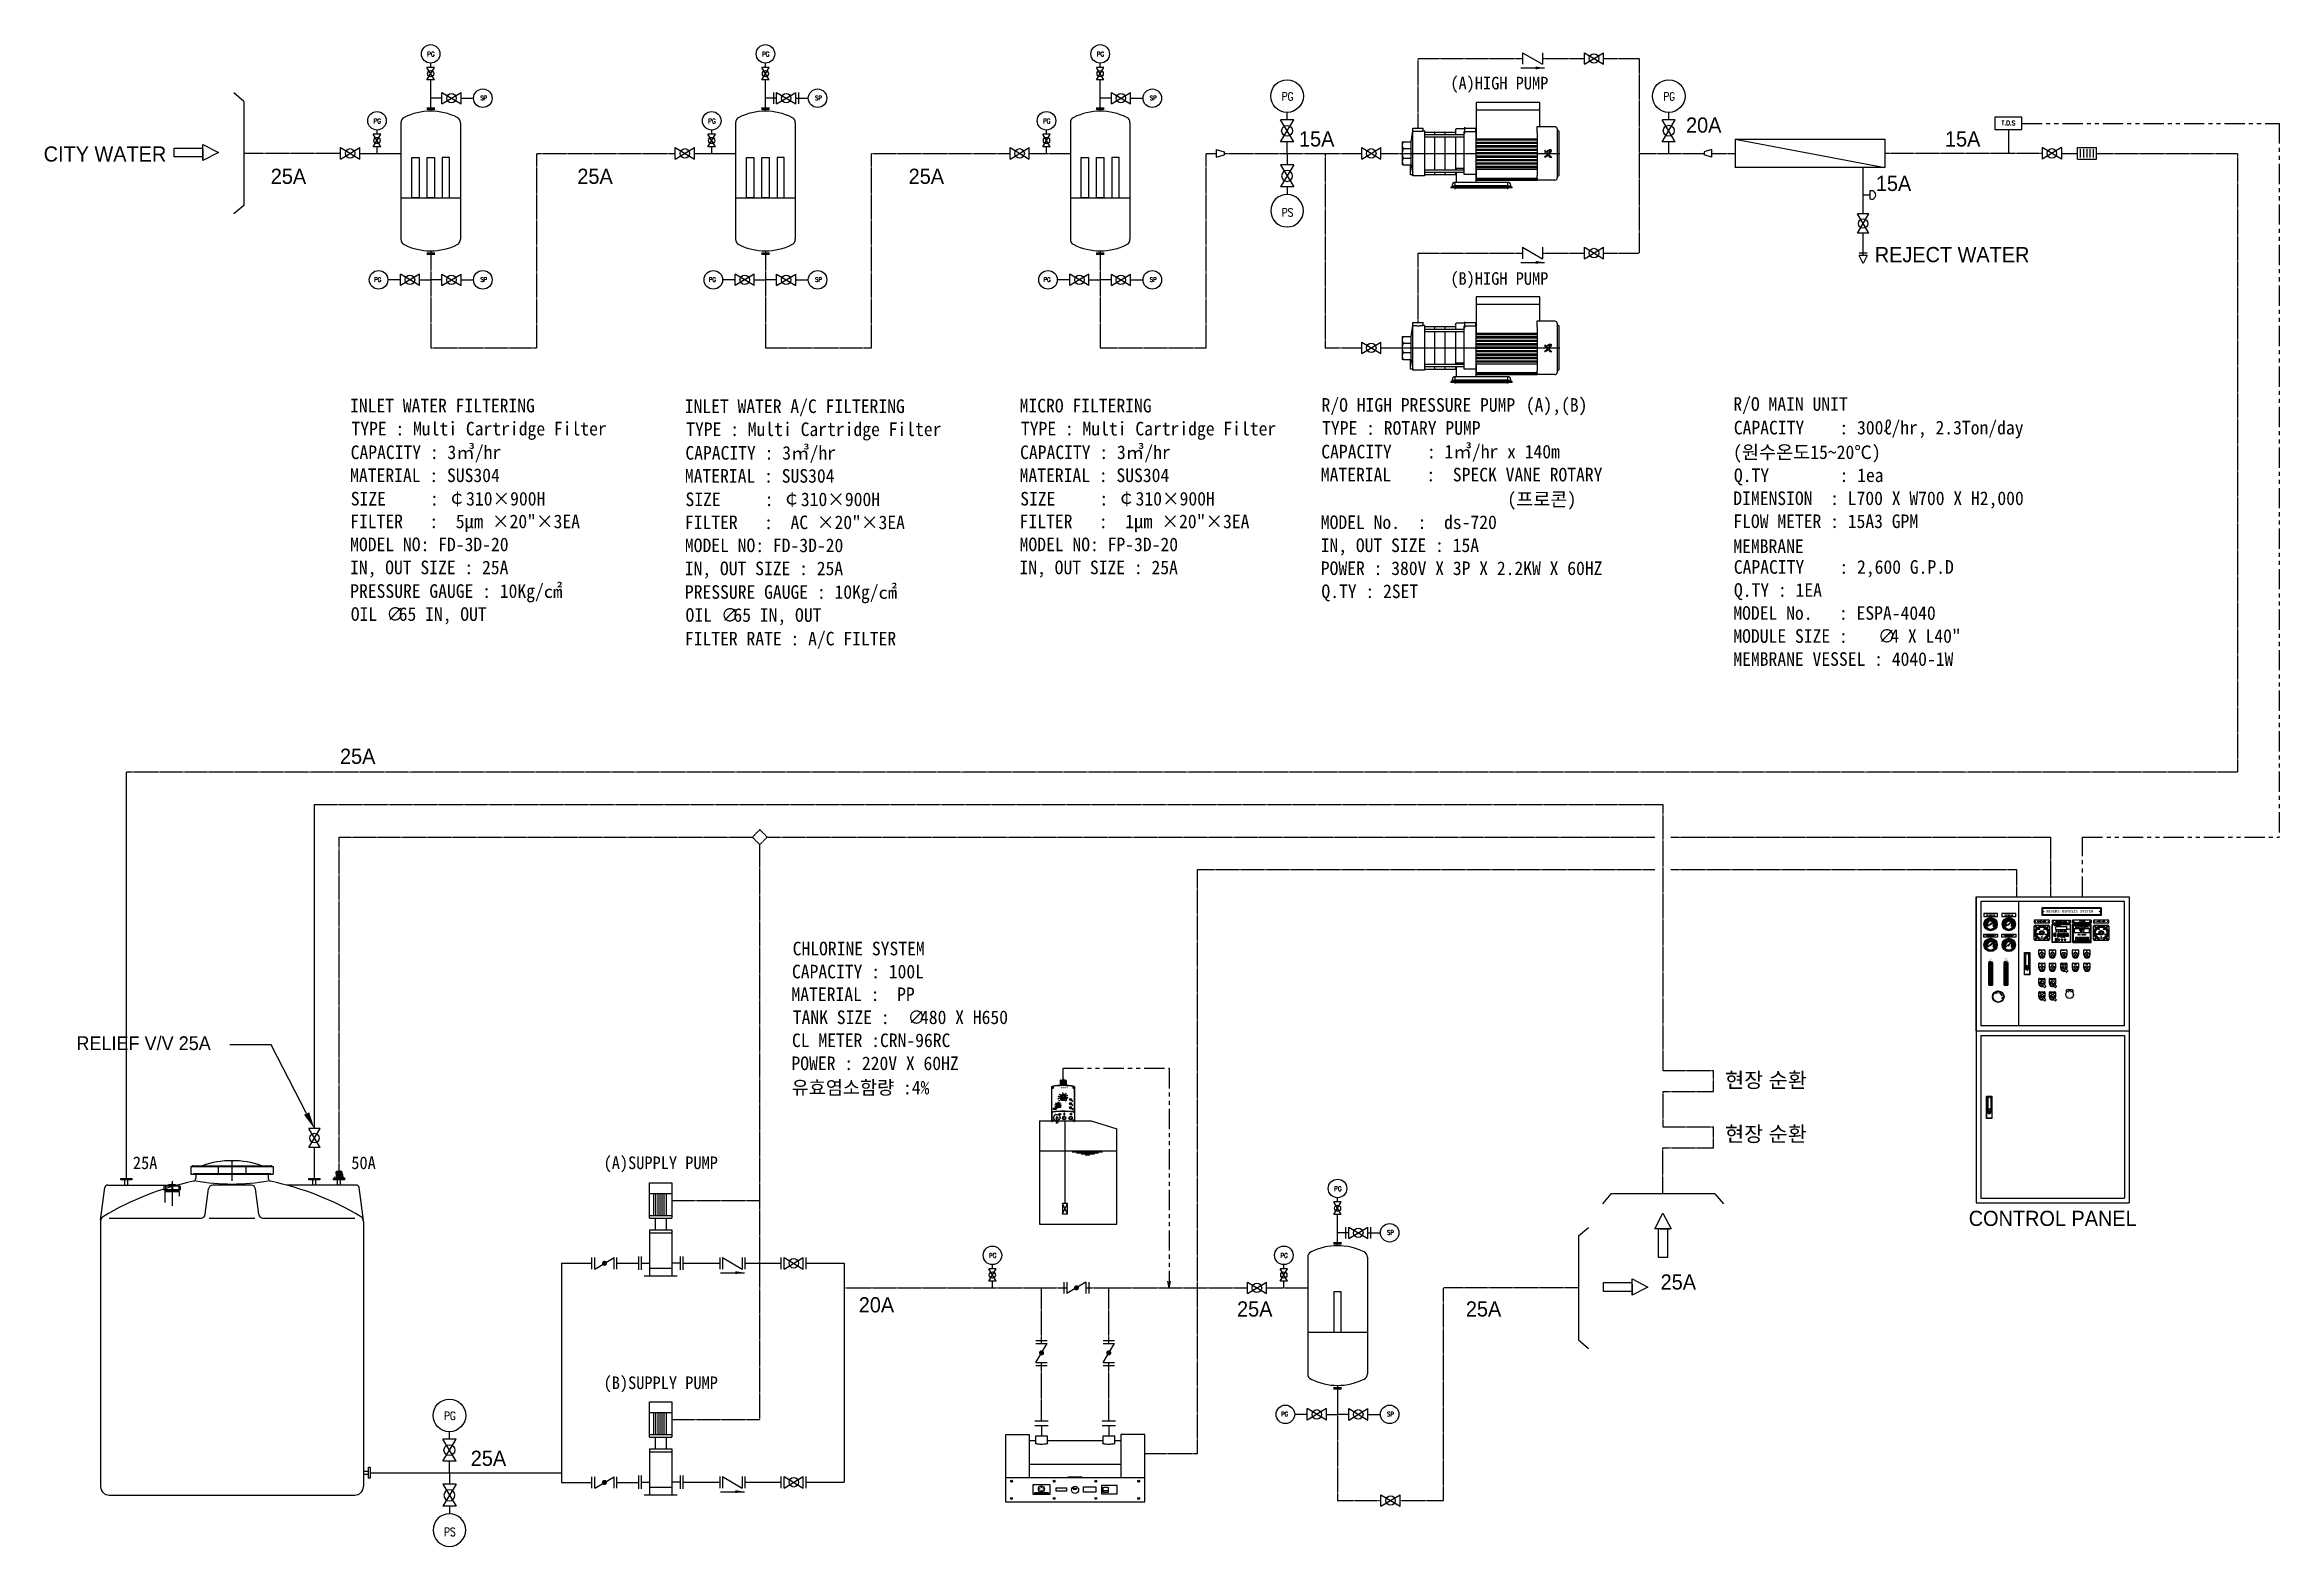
# Model space of a CAD drawing. Header units: millimetres. Extents: x 10903 to 284569, y 2319 to 62017.
# Drawn here: x 10903 to 80910, y 14945 to 62017 of the extents above; entities that cross this region are included whole.
import ezdxf
from ezdxf.enums import TextEntityAlignment as Align

# ---------------------------------------------------------------- set-up
doc = ezdxf.new("R2010")
doc.units = ezdxf.units.MM
for name, pattern in [('CENTER', [2, 1.25, -0.25, 0.25, -0.25]), ('HIDDEN', [0.375, 0.25, -0.125]), ('PHANTOM', [63.5, 31.75, -6.35, 6.35, -6.35, 6.35, -6.35])]:
    doc.linetypes.add(name, pattern=pattern)
for name, color, linetype in [('1', 8, 'Continuous'), ('3', 3, 'Continuous'), ('6', 6, 'Continuous'), ('A', 7, 'Continuous'), ('AREA', 2, 'Continuous'), ('CC', 1, 'Continuous'), ('CENTER', 8, 'CENTER'), ('GC', 2, 'Continuous'), ('pipe', 3, 'Continuous'), ('RO', 4, 'Continuous'), ('SY', 2, 'Continuous'), ('W1', 7, 'Continuous')]:
    doc.layers.add(name, color=color, linetype=linetype)
doc.styles.add('GHS', font='ROMANS.shx', dxfattribs={"bigfont": 'whgtxt.shx'})
doc.styles.add('ROMANS', font='romans', dxfattribs={"height": 3})
doc.styles.add('ROMANT', font='romant')
doc.styles.add('SANSSERIFBOLD', font='sasb____.pfb')
doc.styles.get("Standard").update_dxf_attribs({"font": 'simple.shx', "bigfont": 'whgtxt.shx'})
doc.styles.add('STYLE1', font='')
doc.styles.add('TEXT-M', font='')
doc.styles.add('YYS', font='')
doc.styles.add('돋움체', font='')
doc.styles.add('울릉도B', font='HYWULM.TTF')
doc.styles.get('STYLE1').set_extended_font_data('BatangChe')
doc.styles.get('TEXT-M').set_extended_font_data('Dotum')
doc.styles.get('YYS').set_extended_font_data('GulimChe')
doc.styles.get('돋움체').set_extended_font_data('DotumChe')

# ---------------------------------------------------------------- blocks, each defined once
blk = doc.blocks.new('A$C432C1F80')
at = {"color": 2, "lineweight": -3}
blk.add_line((38.2, 0), (38.2, 27.2), dxfattribs=at)
at = {"layer": 'CC', "color": 2, "lineweight": -3}
blk.add_line((38.2, 78.7), (38.2, 96.2), dxfattribs=at)
blk.add_circle((38.2, 134.4), 38.2, dxfattribs=at)
at = {"layer": 'GC', "color": 2, "lineweight": -3}
for p, q in [((22.7, 27.2), (53.6, 78.7)), ((53.6, 27.2), (22.7, 78.7)), ((53.6, 78.7), (22.7, 78.7)), ((53.6, 27.2), (22.7, 27.2))]:
    blk.add_line(p, q, dxfattribs=at)
blk.add_circle((38.2, 53), 12.8, dxfattribs=at)
at = {"layer": 'GC', "color": 2, "lineweight": -3, "style": 'ROMANS', "width": 0.8}
blk.add_text('PG', height=19.24, dxfattribs=at).set_placement((39.3, 123.8), align=Align.CENTER)
blk = doc.blocks.new('A$C08ED7580')
for p, q in [((623, 1348), (614, 1339)), ((629, 1348), (620, 1339)), ((1467, 1348), (1476, 1339)), ((1473, 1348), (1482, 1339))]:
    blk.add_line(p, q)
at = {"color": 41}
for p, q in [((676, 1407), (685, 1401)), ((1420, 1407), (1411, 1401))]:
    blk.add_line(p, q, dxfattribs=at)
at = {"layer": '1', "color": 41}
for p, q in [((549, 1401), (558, 1406)), ((549, 1401), (549, 1353)), ((549, 1353), (558, 1348)), ((685, 1348), (549, 1348)), ((549, 1348), (549, 1339)), ((558, 1406), (676, 1407)), ((558, 1348), (676, 1348)), ((581, 1348), (581, 1339)), ((583, 1401), (583, 1353)), ((651, 1401), (651, 1353)), ((653, 1348), (653, 1339)), ((676, 1348), (685, 1353)), ((685, 1401), (685, 1353)), ((685, 1339), (685, 1348)), ((1411, 1401), (1411, 1353)), ((1420, 1348), (1411, 1353)), ((1411, 1348), (1547, 1348)), ((1411, 1339), (1411, 1348)), ((1538, 1406), (1420, 1407)), ((1538, 1348), (1420, 1348)), ((1443, 1348), (1443, 1339)), ((1445, 1401), (1445, 1353)), ((1513, 1401), (1513, 1353)), ((1515, 1348), (1515, 1339)), ((1547, 1401), (1538, 1406)), ((1547, 1353), (1538, 1348)), ((1547, 1401), (1547, 1353)), ((1547, 1348), (1547, 1339))]:
    blk.add_line(p, q, dxfattribs=at)
for centre, radius, start, end in [((566, 1376), 30.1, 55.63619, 124.45416), ((566, 1378), 30.1, 235.63619, 304.45416), ((618, 1289), 118, 90.44537, 107.24377), ((618, 1465), 118, 252.84658, 269.64498), ((616, 1289), 118, 72.84658, 89.64498), ((616, 1465), 118, 270.44537, 287.24377), ((668, 1376), 30.1, 55.63619, 124.45416), ((668, 1378), 30.1, 235.63619, 304.45416), ((1428, 1376), 30.1, 55.54584, 124.36381), ((1428, 1378), 30.1, 235.54584, 304.36381), ((1480, 1289), 118, 90.35502, 107.15342), ((1480, 1465), 118, 252.75623, 269.55463), ((1478, 1289), 118, 72.75623, 89.55463), ((1478, 1465), 118, 270.35502, 287.15342), ((1530, 1376), 30.1, 55.54584, 124.36381), ((1530, 1378), 30.1, 235.54584, 304.36381)]:
    blk.add_arc(centre, radius, start, end, dxfattribs=at)
at = {"layer": 'AREA', "linetype": 'Continuous'}
for p, q in [((0, 241), (2096, 241)), ((0, 241), (0, 108)), ((0, 108), (2096, 108)), ((133, 241), (133, 108)), ((133, 108), (266, 108)), ((266, 241), (266, 108)), ((466, 1013), (466, 1332)), ((466, 1179), (1630, 1179)), ((466, 1172), (1630, 1172)), ((466, 1166), (1630, 1166)), ((472, 1339), (718, 1339)), ((472, 1006), (725, 1006)), ((516, 1339), (516, 1505)), ((516, 441), (516, 1006)), ((549, 1538), (1547, 1538)), ((549, 407), (1547, 407)), ((732, 1331), (732, 1505)), ((732, 1339), (732, 1339)), ((732, 1013), (732, 1023)), ((748, 1039), (1347, 1039)), ((765, 1538), (1331, 1538)), ((765, 1306), (1331, 1306)), ((765, 614), (765, 866)), ((772, 873), (1324, 873)), ((772, 607), (1324, 607)), ((798, 407), (891, 283)), ((898, 241), (898, 263)), ((1198, 241), (1198, 263)), ((1297, 407), (1204, 283)), ((1331, 614), (1331, 866)), ((1364, 1339), (1364, 1505)), ((1364, 1331), (1364, 1339)), ((1364, 1013), (1364, 1023)), ((1370, 1006), (1623, 1006)), ((1378, 1339), (1623, 1339)), ((1580, 1339), (1580, 1505)), ((1580, 441), (1580, 1006)), ((1580, 906), (1720, 906)), ((1580, 507), (1720, 507)), ((1630, 1013), (1630, 1332)), ((1746, 540), (1746, 873)), ((1753, 540), (1753, 873)), ((1830, 241), (1830, 108)), ((1830, 108), (1963, 108)), ((1963, 241), (1963, 108)), ((2096, 241), (2096, 108))]:
    blk.add_line(p, q, dxfattribs=at)
for centre, radius, start, end in [((472, 1332), 6.65, 90, 180), ((472, 1013), 6.65, 180, 270), ((549, 1505), 33.3, 90, 180), ((549, 441), 33.3, 180, 270), ((718, 1322), 16.6, 19.47122, 90), ((725, 1013), 6.65, 270, 0), ((765, 1505), 33.3, 90, 180), ((748, 1023), 16.6, 90, 180), ((765, 1339), 33.3, 199.47122, 270), ((772, 866), 6.65, 90, 180), ((772, 614), 6.65, 180, 270), ((865, 263), 33.3, 0, 36.8699), ((1231, 263), 33.3, 143.1301, 180), ((1324, 866), 6.65, 0, 90), ((1324, 614), 6.65, 270, 0), ((1331, 1505), 33.3, 0, 90), ((1331, 1339), 33.3, 270, 340.52878), ((1347, 1023), 16.6, 0, 90), ((1378, 1322), 16.6, 90, 160.52878), ((1370, 1013), 6.65, 180, 270), ((1547, 1505), 33.3, 0, 90), ((1547, 441), 33.3, 270, 0), ((1623, 1332), 6.65, 0, 90), ((1623, 1013), 6.65, 270, 0), ((1713, 873), 33.3, 0, 90), ((1713, 540), 33.3, 270, 0), ((1720, 873), 33.3, 0, 90), ((1720, 540), 33.3, 270, 0)]:
    blk.add_arc(centre, radius, start, end, dxfattribs=at)
at = {"layer": 'CENTER', "linetype": 'Continuous'}
for p, q in [((200, 0), (200, 391)), ((1896, 0), (1896, 391))]:
    blk.add_line(p, q, dxfattribs=at)

msp = doc.modelspace()

# ---------------------------------------------------------------- hatches: boundary and pattern name
at = {"layer": 'A', "linetype": 'Continuous'}
msp.add_hatch(color=5, dxfattribs=at).paths.add_polyline_path([(72125.3, 32292.6), (72126, 32297.4, -0.2800217), (72229.2, 32202.7), (72224.5, 32201.4, 0.2795008)])

# ---------------------------------------------------------------- linework, layer by layer
for p, q in [((22996.4, 60036.9), (22996.4, 60705.1)), ((23347.2, 60338.4), (22996.4, 60338.4)), ((23945.9, 60338.4), (24339.3, 60338.4)), ((33483.1, 60036.9), (33483.1, 60705.1)), ((33833.8, 60338.4), (33483.1, 60338.4)), ((34432.5, 60338.4), (34825.9, 60338.4)), ((43969.7, 60036.9), (43969.7, 60705.1)), ((44320.4, 60338.4), (43969.7, 60338.4)), ((44919.1, 60338.4), (45312.6, 60338.4)), ((72441.2, 58609.4), (72441.2, 59356.4)), ((47603.2, 58725.9), (47603.2, 58492.9)), ((47603.2, 58725.9), (47849.5, 58653.8)), ((47603.2, 58492.9), (47849.5, 58565)), ((47849.5, 58653.8), (47849.5, 58565)), ((63122.7, 58725.9), (62887.4, 58653.8)), ((62887.4, 58653.8), (62887.4, 58565)), ((63122.7, 58492.9), (62887.4, 58565)), ((63122.7, 58725.9), (63122.7, 58492.9)), ((71409.7, 35308.6), (71409.7, 25708.6)), ((71409.7, 35308.6), (76209.7, 35308.6)), ((71409.7, 31108.6), (71409.7, 35308.6)), ((76059.7, 35158.6), (71559.7, 35158.6)), ((71559.7, 35158.6), (71559.7, 31258.6)), ((72742.4, 35158.6), (72742.4, 31258.6)), ((76059.7, 35158.6), (72742.4, 35158.6)), ((76059.7, 31258.6), (76059.7, 35158.6)), ((76209.7, 35308.6), (76209.7, 25708.6)), ((71409.7, 31108.6), (76209.7, 31108.6)), ((71409.7, 31108.6), (71409.7, 25708.6)), ((76059.7, 31258.6), (71559.7, 31258.6)), ((71559.7, 30958.6), (76059.7, 30958.6)), ((71559.7, 30958.6), (71559.7, 25858.6)), ((76059.7, 30958.6), (76059.7, 25858.6)), ((71739.7, 29056.6), (71907.7, 29056.6)), ((71739.7, 28360.6), (71739.7, 29056.6)), ((71745.7, 29050.6), (71739.7, 29056.6)), ((71745.7, 28366.6), (71745.7, 29050.6)), ((71745.7, 29050.6), (71901.7, 29050.6)), ((71772.7, 28978.6), (71772.7, 28558.6)), ((71775.7, 28978.6), (71775.7, 28558.6)), ((71871.7, 28978.6), (71871.7, 28558.6)), ((71874.7, 28978.6), (71874.7, 28558.6)), ((71901.7, 29050.6), (71907.7, 29056.6)), ((71901.7, 29050.6), (71901.7, 28366.6)), ((71907.7, 29056.6), (71907.7, 28360.6)), ((71745.7, 28366.6), (71739.7, 28360.6)), ((71907.7, 28360.6), (71739.7, 28360.6)), ((71901.7, 28366.6), (71745.7, 28366.6)), ((71775.7, 28657.6), (71871.7, 28657.6)), ((71787.7, 28558.6), (71787.7, 28600.6)), ((71799.7, 28558.6), (71799.7, 28600.6)), ((71811.7, 28558.6), (71811.7, 28600.6)), ((71835.7, 28558.6), (71835.7, 28600.6)), ((71847.7, 28558.6), (71847.7, 28600.6)), ((71859.7, 28558.6), (71859.7, 28600.6)), ((71901.7, 28366.6), (71907.7, 28360.6)), ((71409.7, 25708.6), (76209.7, 25708.6)), ((71559.7, 25858.6), (76059.7, 25858.6))]:
    msp.add_line(p, q)
at = {"color": 2}
for p, q in [((49825.6, 58609.4), (49825.6, 58972.9)), ((49825.6, 58609.4), (49825.6, 58245.9)), ((50456.3, 19081.8), (50062.9, 19081.8)), ((51055, 19081.8), (51405.7, 19081.8)), ((51756.5, 19081.8), (51405.7, 19081.8)), ((52355.2, 19081.8), (52748.6, 19081.8))]:
    msp.add_line(p, q, dxfattribs=at)
at = {"color": 5}
for p, q in [((73711, 34577), (73231, 34577)), ((73231, 34577), (73231, 34487)), ((73231, 34487), (73711, 34487)), ((73271.6, 34357.4), (73288.6, 34374.4)), ((73288.6, 34357.4), (73271.6, 34374.4)), ((75331, 34960.8), (73471, 34960.8)), ((73471, 34960.8), (73471, 34720.8)), ((75331, 34720.8), (73471, 34720.8)), ((75313, 34942.8), (73489, 34942.8)), ((73489, 34942.8), (73489, 34738.8)), ((75313, 34738.8), (73489, 34738.8)), ((73670.4, 34357.4), (73653.5, 34374.4)), ((73653.5, 34357.4), (73670.4, 34374.4)), ((73711, 34487), (73711, 34577)), ((73788.9, 34575.4), (73788.9, 34485.4)), ((73800.9, 34439.8), (74352.9, 34439.8)), ((73800.9, 33887.8), (73800.9, 34439.8)), ((74352.9, 34439.8), (74352.9, 33887.8)), ((74364.9, 34575.4), (74364.9, 34485.4)), ((74435.6, 34578), (74435.6, 34488)), ((74435.6, 34445.6), (74435.6, 33869.6)), ((75011.6, 34445.6), (74435.6, 34445.6)), ((74441.6, 34439.6), (74441.6, 33875.6)), ((75005.6, 34439.6), (74441.6, 34439.6)), ((74447.6, 33881.6), (74447.6, 34433.6)), ((74999.6, 34433.6), (74447.6, 34433.6)), ((74453.6, 34379.6), (74453.6, 33929.6)), ((74975.6, 34397.6), (74471.6, 34397.6)), ((74993.6, 33929.6), (74993.6, 34379.6)), ((74999.6, 33881.6), (74999.6, 34433.6)), ((75005.6, 33875.6), (75005.6, 34439.6)), ((75011.6, 34578), (75011.6, 34488)), ((75011.6, 33869.6), (75011.6, 34445.6)), ((75571, 34577), (75091, 34577)), ((75091, 34577), (75091, 34487)), ((75091, 34487), (75571, 34487)), ((75131.6, 34357.4), (75148.6, 34374.4)), ((75148.6, 34357.4), (75131.6, 34374.4)), ((75313, 34942.8), (75313, 34738.8)), ((75331, 34960.8), (75331, 34720.8)), ((75530.4, 34357.4), (75513.5, 34374.4)), ((75513.5, 34357.4), (75530.4, 34374.4)), ((75571, 34487), (75571, 34577)), ((73271.6, 33992.6), (73288.6, 33975.6)), ((73288.6, 33992.6), (73271.6, 33975.6)), ((73315.8, 34110.7), (73400.6, 34160.1)), ((73315.8, 34110.7), (73410.7, 34135.7)), ((73375, 33486), (73375, 33630)), ((73393, 33648), (73549, 33648)), ((73567, 33630), (73567, 33486)), ((73670.4, 33992.6), (73653.5, 33975.6)), ((73653.5, 33992.6), (73670.4, 33975.6)), ((73706, 33486), (73706, 33630)), ((73724, 33648), (73880, 33648)), ((74352.9, 33887.8), (73800.9, 33887.8)), ((73860.9, 34138.3), (73860.9, 34114.3)), ((73866.9, 34144.3), (73890.9, 34144.3)), ((73866.9, 34108.3), (73890.9, 34108.3)), ((73884.9, 33989.8), (73884.9, 33941.8)), ((73896.9, 34126.3), (73893.9, 34120.3)), ((73899.9, 34120.3), (73893.9, 34120.3)), ((73896.9, 34132.3), (73896.9, 34138.3)), ((73899.9, 34120.3), (73896.9, 34126.3)), ((73896.9, 34114.3), (73896.9, 34120.3)), ((73896.9, 34001.8), (73944.9, 34001.8)), ((73896.9, 33929.8), (73944.9, 33929.8)), ((73898, 33630), (73898, 33486)), ((73956.9, 33989.8), (73956.9, 33941.8)), ((73980.9, 34138.3), (73980.9, 34114.3)), ((73986.9, 34144.3), (74010.9, 34144.3)), ((73986.9, 34108.3), (74010.9, 34108.3)), ((74016.9, 34126.3), (74013.9, 34132.3)), ((74019.9, 34132.3), (74013.9, 34132.3)), ((74016.9, 34138.3), (74016.9, 34132.3)), ((74019.9, 34132.3), (74016.9, 34126.3)), ((74016.9, 34120.3), (74016.9, 34114.3)), ((74066, 33486), (74066, 33630)), ((74088.9, 34135.3), (74079.9, 34117.3)), ((74097.9, 34117.3), (74079.9, 34117.3)), ((74084, 33648), (74240, 33648)), ((74097.9, 34117.3), (74088.9, 34135.3)), ((74187.9, 34126.3), (74169.9, 34135.3)), ((74169.9, 34117.3), (74169.9, 34135.3)), ((74169.9, 34117.3), (74187.9, 34126.3)), ((74253.9, 34117.3), (74259.9, 34120.3)), ((74259.9, 34114.3), (74253.9, 34117.3)), ((74258, 33630), (74258, 33486)), ((74259.9, 34114.3), (74259.9, 34120.3)), ((74277.9, 34117.3), (74259.9, 34117.3)), ((74280.9, 34139.8), (74280.9, 34120.3)), ((74426, 33486), (74426, 33630)), ((74441.6, 33869.6), (75017.6, 33869.6)), ((74444, 33648), (74600, 33648)), ((74447.6, 33875.6), (75011.6, 33875.6)), ((75005.6, 33881.6), (74453.6, 33881.6)), ((74981.6, 33911.6), (74477.6, 33911.6)), ((74963.6, 34301.6), (74483.6, 34301.6)), ((74483.6, 34301.6), (74483.6, 34181.6)), ((74483.6, 34181.6), (74963.6, 34181.6)), ((74522.6, 34034.6), (74522.6, 33944.6)), ((74612.6, 34034.6), (74522.6, 34034.6)), ((74522.6, 33944.6), (74612.6, 33944.6)), ((74612.6, 33944.6), (74612.6, 34034.6)), ((74618, 33630), (74618, 33486)), ((74633.6, 34034.6), (74633.6, 33944.6)), ((74723.6, 34034.6), (74633.6, 34034.6)), ((74633.6, 33944.6), (74723.6, 33944.6)), ((74651.6, 33989.6), (74699.6, 34010.6)), ((74651.6, 33989.6), (74699.6, 33968.6)), ((74699.6, 34010.6), (74699.6, 33968.6)), ((74723.6, 33944.6), (74723.6, 34034.6)), ((74744.6, 34034.6), (74744.6, 33944.6)), ((74834.6, 34034.6), (74744.6, 34034.6)), ((74744.6, 33944.6), (74834.6, 33944.6)), ((74789.6, 33965.6), (74768.6, 34013.6)), ((74810.6, 34013.6), (74768.6, 34013.6)), ((74786, 33486), (74786, 33630)), ((74789.6, 33965.6), (74810.6, 34013.6)), ((74804, 33648), (74960, 33648)), ((74834.6, 33944.6), (74834.6, 34034.6)), ((74855.6, 34034.6), (74855.6, 33944.6)), ((74945.6, 34034.6), (74855.6, 34034.6)), ((74855.6, 33944.6), (74945.6, 33944.6)), ((74900.6, 34013.6), (74879.6, 33965.6)), ((74921.6, 33965.6), (74879.6, 33965.6)), ((74900.6, 34013.6), (74921.6, 33965.6)), ((74945.6, 33944.6), (74945.6, 34034.6)), ((74963.6, 34181.6), (74963.6, 34301.6)), ((74978, 33630), (74978, 33486)), ((75131.6, 33992.6), (75148.6, 33975.6)), ((75148.6, 33992.6), (75131.6, 33975.6)), ((75175.8, 34110.7), (75260.6, 34160.1)), ((75175.8, 34110.7), (75260.6, 34160.1)), ((75175.8, 34110.7), (75270.7, 34135.7)), ((75175.8, 34110.7), (75270.7, 34135.7)), ((75530.4, 33992.6), (75513.5, 33975.6)), ((75513.5, 33992.6), (75530.4, 33975.6)), ((72922.4, 33556.6), (73090.4, 33556.6)), ((72922.4, 32860.6), (72922.4, 33556.6)), ((72928.4, 33550.6), (72922.4, 33556.6)), ((72928.4, 32866.6), (72928.4, 33550.6)), ((72928.4, 33550.6), (73084.4, 33550.6)), ((72955.4, 33478.6), (72955.4, 33058.6)), ((72958.4, 33478.6), (72958.4, 33058.6)), ((72958.4, 33157.6), (73054.4, 33157.6)), ((72970.4, 33058.6), (72970.4, 33100.6)), ((72982.4, 33058.6), (72982.4, 33100.6)), ((72994.4, 33058.6), (72994.4, 33100.6)), ((73018.4, 33058.6), (73018.4, 33100.6)), ((73030.4, 33058.6), (73030.4, 33100.6)), ((73042.4, 33058.6), (73042.4, 33100.6)), ((73054.4, 33478.6), (73054.4, 33058.6)), ((73057.4, 33478.6), (73057.4, 33058.6)), ((73084.4, 33550.6), (73090.4, 33556.6)), ((73084.4, 33550.6), (73084.4, 32866.6)), ((73090.4, 33556.6), (73090.4, 32860.6)), ((73375, 33066), (73375, 33210)), ((73393, 33228), (73549, 33228)), ((73524.1, 33539), (73418, 33433)), ((73418, 33539), (73524.1, 33433)), ((73524.1, 33119), (73418, 33013)), ((73418, 33119), (73524.1, 33013)), ((73567, 33210), (73567, 33066)), ((73706, 33066), (73706, 33210)), ((73724, 33228), (73880, 33228)), ((73855.1, 33539), (73749, 33433)), ((73749, 33539), (73855.1, 33433)), ((73855.1, 33119), (73749, 33013)), ((73749, 33119), (73855.1, 33013)), ((73898, 33210), (73898, 33066)), ((74066, 33066), (74066, 33210)), ((74084, 33228), (74240, 33228)), ((74215.1, 33539), (74109, 33433)), ((74109, 33539), (74215.1, 33433)), ((74149.3, 33049), (74109.5, 33110.3)), ((74117.7, 33118.5), (74179, 33078.7)), ((74149.3, 33049), (74246.9, 32943.3)), ((74179, 33078.7), (74284.7, 32981.1)), ((74255.6, 32943.1), (74284.9, 32972.5)), ((74258, 33210), (74258, 33066)), ((74426, 33066), (74426, 33210)), ((74444, 33228), (74600, 33228)), ((74575.1, 33539), (74469, 33433)), ((74469, 33539), (74575.1, 33433)), ((74575.1, 33119), (74469, 33013)), ((74469, 33119), (74575.1, 33013)), ((74618, 33210), (74618, 33066)), ((74786, 33066), (74786, 33210)), ((74804, 33228), (74960, 33228)), ((74935.1, 33539), (74829, 33433)), ((74829, 33539), (74935.1, 33433)), ((74935.1, 33119), (74829, 33013)), ((74829, 33119), (74935.1, 33013)), ((74978, 33210), (74978, 33066)), ((72928.4, 32866.6), (72922.4, 32860.6)), ((73090.4, 32860.6), (72922.4, 32860.6)), ((73084.4, 32866.6), (72928.4, 32866.6)), ((73084.4, 32866.6), (73090.4, 32860.6)), ((73375, 32586), (73375, 32730)), ((73375, 32166), (73375, 32310)), ((73393, 32748), (73549, 32748)), ((73393, 32328), (73549, 32328)), ((73458.3, 32569), (73418.5, 32630.3)), ((73458.3, 32149), (73418.5, 32210.3)), ((73426.7, 32638.5), (73488, 32598.7)), ((73426.7, 32218.5), (73488, 32178.7)), ((73458.3, 32569), (73555.9, 32463.3)), ((73488, 32598.7), (73593.7, 32501.1)), ((73564.5, 32463.1), (73593.9, 32492.5)), ((73567, 32730), (73567, 32586)), ((73567, 32310), (73567, 32166)), ((73706, 32586), (73706, 32730)), ((73706, 32166), (73706, 32310)), ((73724, 32748), (73880, 32748)), ((73724, 32328), (73880, 32328)), ((73789.3, 32569), (73749.5, 32630.3)), ((73789.3, 32149), (73749.5, 32210.3)), ((73757.7, 32638.5), (73819, 32598.7)), ((73757.7, 32218.5), (73819, 32178.7)), ((73789.3, 32569), (73886.9, 32463.3)), ((73819, 32598.7), (73924.7, 32501.1)), ((73895.6, 32463.1), (73924.9, 32492.5)), ((73898, 32730), (73898, 32586)), ((73898, 32310), (73898, 32166)), ((74246, 32310), (74246, 32382)), ((74264, 32400), (74420, 32400)), ((74438, 32382), (74438, 32310)), ((73458.3, 32149), (73555.9, 32043.3)), ((73488, 32178.7), (73593.7, 32081.1)), ((73564.5, 32043.1), (73593.9, 32072.5)), ((73789.3, 32149), (73886.9, 32043.3)), ((73819, 32178.7), (73924.7, 32081.1)), ((73895.6, 32043.1), (73924.9, 32072.5))]:
    msp.add_line(p, q, dxfattribs=at)
at = {"color": 5, "lineweight": -3}
for p, q in [((73231, 33965), (73231, 34385)), ((73261, 34415), (73681, 34415)), ((73343.8, 34302.3), (73322.5, 34323.5)), ((73381, 34330.9), (73366, 34356.8)), ((73402.2, 34341.3), (73390.7, 34369)), ((73424.4, 34348.9), (73416.7, 34377.8)), ((73447.5, 34353.4), (73443.6, 34383.2)), ((73494.5, 34353.4), (73498.4, 34383.2)), ((73517.6, 34348.9), (73525.4, 34377.8)), ((73539.9, 34341.3), (73551.4, 34369)), ((73561, 34330.9), (73576, 34356.8)), ((73598.3, 34302.3), (73619.5, 34323.5)), ((73711, 34385), (73711, 33965)), ((75091, 33965), (75091, 34385)), ((75121, 34415), (75541, 34415)), ((75203.8, 34302.3), (75182.5, 34323.5)), ((75241, 34330.9), (75226, 34356.8)), ((75262.2, 34341.3), (75250.7, 34369)), ((75284.4, 34348.9), (75276.7, 34377.8)), ((75307.5, 34353.4), (75303.6, 34383.2)), ((75354.5, 34353.4), (75358.4, 34383.2)), ((75377.6, 34348.9), (75385.4, 34377.8)), ((75399.9, 34341.3), (75411.4, 34369)), ((75421, 34330.9), (75436, 34356.8)), ((75458.3, 34302.3), (75479.5, 34323.5)), ((75571, 34385), (75571, 33965)), ((73291, 34175), (73261, 34175)), ((73681, 33935), (73261, 33935)), ((73292.6, 34198.5), (73262.8, 34202.4)), ((73292.6, 34151.5), (73262.8, 34147.6)), ((73297.2, 34128.4), (73268.2, 34120.6)), ((73304.7, 34243.9), (73277, 34255.3)), ((73315.2, 34265), (73289.2, 34280)), ((73328.2, 34284.6), (73304.4, 34302.8)), ((73613.8, 34284.6), (73637.6, 34302.8)), ((73626.9, 34265), (73652.9, 34280)), ((73637.3, 34243.9), (73665, 34255.3)), ((73644.9, 34128.4), (73673.9, 34120.6)), ((73649.5, 34198.5), (73679.2, 34202.4)), ((73649.5, 34151.5), (73679.2, 34147.6)), ((73651, 34175), (73681, 34175)), ((75151, 34175), (75121, 34175)), ((75541, 33935), (75121, 33935)), ((75152.6, 34198.5), (75122.8, 34202.4)), ((75152.6, 34151.5), (75122.8, 34147.6)), ((75157.2, 34128.4), (75128.2, 34120.6)), ((75164.7, 34243.9), (75137, 34255.3)), ((75175.2, 34265), (75149.2, 34280)), ((75188.2, 34284.6), (75164.4, 34302.8)), ((75473.8, 34284.6), (75497.6, 34302.8)), ((75486.9, 34265), (75512.9, 34280)), ((75497.3, 34243.9), (75525, 34255.3)), ((75504.9, 34128.4), (75533.9, 34120.6)), ((75509.5, 34198.5), (75539.2, 34202.4)), ((75509.5, 34151.5), (75539.2, 34147.6)), ((75511, 34175), (75541, 34175))]:
    msp.add_line(p, q, dxfattribs=at)
at = {"color": 5, "linetype": 'Continuous'}
for p, q in [((73788.9, 34575.4), (74364.9, 34575.4)), ((73788.9, 34485.4), (74364.9, 34485.4)), ((73788.9, 34451.8), (74364.9, 34451.8)), ((73788.9, 33875.8), (73788.9, 34451.8)), ((73911.9, 34273.4), (73911.9, 34373.5)), ((73918.2, 34379.8), (74235.7, 34379.8)), ((74242, 34373.5), (74242, 34273.4)), ((74364.9, 34451.8), (74364.9, 33875.8)), ((75011.6, 34578), (74435.6, 34578)), ((75011.6, 34488), (74435.6, 34488)), ((75011.6, 34445.6), (74435.6, 34445.6)), ((74364.9, 33875.8), (73788.9, 33875.8)), ((74235.7, 34267.1), (73918.2, 34267.1)), ((74026.2, 33972.7), (74000.5, 33961.7)), ((74027.5, 33969.6), (74001.9, 33958.6)), ((74116.2, 33972.7), (74090.5, 33961.7)), ((74117.5, 33969.6), (74091.9, 33958.6)), ((74206.2, 33972.7), (74180.5, 33961.7)), ((74207.5, 33969.6), (74181.9, 33958.6))]:
    msp.add_line(p, q, dxfattribs=at)
at = {"color": 7}
for p, q in [((42717, 29543.7), (42717, 29412.4)), ((42730.1, 29556.8), (42730.1, 29399.3)), ((42730.1, 29556.8), (42887.6, 29556.8)), ((42743.2, 29556.8), (42743.2, 29399.3)), ((42756.3, 29556.8), (42756.3, 29399.3)), ((42790.5, 29575.2), (42790.5, 29556.8)), ((42795.7, 29556.8), (42795.7, 29399.3)), ((42822, 29556.8), (42822, 29399.3)), ((42827.2, 29575.2), (42827.2, 29556.8)), ((42861.4, 29556.8), (42861.4, 29399.3)), ((42874.5, 29556.8), (42874.5, 29399.3)), ((42887.6, 29556.8), (42887.6, 29399.3)), ((42900.7, 29543.7), (42900.7, 29412.4)), ((42447.8, 29345.9), (42447.8, 28286)), ((42456.7, 28598.6), (42456.7, 29334.5)), ((42469.2, 29327.4), (42470.3, 29328.6)), ((42473.1, 29318.9), (42469.2, 29322.9)), ((42469.2, 29310.4), (42473.1, 29314.4)), ((42470.3, 29304.7), (42469.2, 29305.9)), ((42478.8, 29324.6), (42474.8, 29328.6)), ((42474.8, 29304.7), (42478.8, 29308.7)), ((42483.4, 29324.6), (42487.3, 29328.6)), ((42487.3, 29304.7), (42483.4, 29308.7)), ((42489, 29318.9), (42493, 29322.9)), ((42493, 29310.4), (42489, 29314.4)), ((42493, 29327.4), (42491.9, 29328.6)), ((42491.9, 29304.7), (42493, 29305.9)), ((42589.6, 28770), (42576.4, 28770.8)), ((42590.7, 28753.1), (42577.7, 28750.7)), ((42592.8, 28786.6), (42580.2, 28790.7)), ((42595.9, 28737.1), (42583.9, 28731.4)), ((42600, 28801.9), (42588.8, 28809)), ((42605, 28722.8), (42594.7, 28714.4)), ((42616.5, 28792.4), (42601.3, 28774.3)), ((42610.8, 28814.9), (42601.7, 28824.5)), ((42617.3, 28711.3), (42609.5, 28700.6)), ((42616.5, 28792.4), (42613.9, 28801.9)), ((42613.9, 28801.9), (42623.7, 28800.9)), ((42616.5, 28792.4), (42697.3, 28724.6)), ((42624.4, 28824.8), (42618, 28836.4)), ((42638.8, 28819), (42623.7, 28800.9)), ((42623.7, 28800.9), (42704.4, 28733)), ((42640.1, 28831), (42636.8, 28843.8)), ((42656.9, 28833.1), (42656.9, 28846.4)), ((42673.6, 28831), (42676.9, 28843.8)), ((42689, 28719.7), (42716.7, 28696.4)), ((42689.3, 28824.8), (42695.7, 28836.4)), ((42712.8, 29018.2), (42693.9, 29019.4)), ((42714.3, 28994.1), (42695.7, 28990.6)), ((42697.3, 28724.6), (42704.4, 28733)), ((42717.4, 29041.9), (42699.3, 29047.8)), ((42703, 28814.9), (42712, 28824.5)), ((42721.8, 28971.2), (42704.7, 28963.1)), ((42707.8, 28742.1), (42735.5, 28718.8)), ((42727.6, 29063.7), (42711.6, 29073.9)), ((42713.7, 28801.9), (42724.9, 28809)), ((42719.3, 28696.6), (42735.8, 28716.3)), ((42734.7, 28950.8), (42720.1, 28938.8)), ((42720.9, 28786.6), (42733.5, 28790.7)), ((42723, 28753.1), (42736, 28750.7)), ((42724.1, 28770), (42737.3, 28770.8)), ((42751.3, 29050.2), (42729.6, 29024.4)), ((42743, 29082.3), (42730, 29096.1)), ((42752.3, 28934.3), (42741.2, 28919)), ((42747.4, 29063.8), (42761.4, 29062.3)), ((42751.3, 29050.2), (42747.4, 29063.8)), ((42751.3, 29050.2), (42866.6, 28953.3)), ((42762.5, 29096.5), (42753.4, 29113.1)), ((42783.1, 29088.2), (42761.4, 29062.3)), ((42761.4, 29062.3), (42876.8, 28965.4)), ((42784.9, 29105.4), (42780.2, 29123.7)), ((42808.9, 29108.4), (42808.9, 29127.3)), ((42832.8, 29105.4), (42837.5, 29123.7)), ((42854.7, 28946.3), (42894.4, 28913)), ((42855.2, 29096.5), (42864.3, 29113.1)), ((42866.6, 28953.3), (42876.8, 28965.4)), ((42874.7, 29082.3), (42887.7, 29096.1)), ((42881.6, 28978.4), (42921.3, 28945.1)), ((42890.1, 29063.7), (42906.1, 29073.9)), ((42898, 28913.4), (42921.6, 28941.4)), ((42900.4, 29041.9), (42918.4, 29047.8)), ((42903.4, 28994.1), (42922, 28990.6)), ((42904.9, 29018.2), (42923.8, 29019.4)), ((43086.8, 28940.1), (43086.8, 28912.2)), ((43086.8, 28912.2), (43096.8, 28912.2)), ((43096.8, 28912.2), (43096.8, 28882.3)), ((43124.7, 29327.4), (43125.8, 29328.6)), ((43128.7, 29318.9), (43124.7, 29322.9)), ((43124.7, 29310.4), (43128.7, 29314.4)), ((43125.8, 29304.7), (43124.7, 29305.9)), ((43134.3, 29324.6), (43130.4, 29328.6)), ((43130.4, 29304.7), (43134.3, 29308.7)), ((43138.9, 29324.6), (43142.9, 29328.6)), ((43142.9, 29304.7), (43138.9, 29308.7)), ((43144.6, 29318.9), (43148.5, 29322.9)), ((43148.5, 29310.4), (43144.6, 29314.4)), ((43148.5, 29327.4), (43147.4, 29328.6)), ((43147.4, 29304.7), (43148.5, 29305.9)), ((43161, 28597.5), (43161, 29334.5)), ((43169.9, 29345.9), (43169.9, 28286)), ((42064.6, 28278.9), (42064.6, 25039.6)), ((42064.6, 28278.9), (43684.2, 28278.9)), ((42456.7, 28524.1), (42456.7, 28266.1)), ((42469.2, 28301.3), (42470.3, 28302.4)), ((42473.1, 28292.8), (42469.2, 28296.8)), ((42469.2, 28284.3), (42473.1, 28288.3)), ((42470.3, 28278.6), (42469.2, 28279.8)), ((42478.8, 28298.5), (42474.8, 28302.4)), ((42474.8, 28278.6), (42478.8, 28282.6)), ((42582.2, 28670.8), (42481.5, 28670.8)), ((42583.7, 28641.6), (42483, 28641.6)), ((42483.4, 28298.5), (42487.3, 28302.4)), ((42487.3, 28278.6), (42483.4, 28282.6)), ((42489, 28292.8), (42493, 28296.8)), ((42493, 28284.3), (42489, 28288.3)), ((42493, 28301.3), (42491.9, 28302.4)), ((42491.9, 28278.6), (42493, 28279.8)), ((42507.9, 28398), (42548.9, 28469.1)), ((42548.9, 28301.2), (42507.9, 28372.4)), ((42510.7, 28280.7), (42586.5, 28280.7)), ((42510.7, 28259.2), (42510.7, 28280.7)), ((42571.2, 28482), (42653.3, 28482)), ((42586.5, 28288.4), (42571.2, 28288.4)), ((42598.3, 28686.8), (42582.2, 28670.8)), ((42621.6, 28678.1), (42583.7, 28641.6)), ((42586.5, 28385.2), (42586.5, 28220.5)), ((42637.9, 28385.2), (42637.9, 28220.5)), ((42653.3, 28288.4), (42637.9, 28288.4)), ((42637.9, 28280.7), (43107, 28280.7)), ((42675.5, 28469.1), (42716.6, 28398)), ((42716.6, 28372.4), (42675.5, 28301.2)), ((42691.5, 28489), (42712.1, 28506.5)), ((42712.1, 28506.5), (42715.5, 28476.8)), ((42715.5, 28476.8), (42735.4, 28497.2)), ((42827.2, 28521.2), (42827.2, 28476.4)), ((42860, 28521.2), (42827.2, 28521.2)), ((42827.2, 28476.4), (42860, 28476.4)), ((42849, 28498.8), (42863.1, 28498.8)), ((42860, 28508.6), (42860, 28521.2)), ((42860, 28476.4), (42860, 28490.2)), ((42865.9, 28278.7), (42865.9, 25687.5)), ((43035.2, 28484), (43077, 28484)), ((43124.7, 28659.1), (43084.8, 28659.1)), ((43084.8, 28659.1), (43084.8, 28635.1)), ((43084.8, 28635.1), (43124.7, 28635.1)), ((43107, 28259.2), (43107, 28280.7)), ((43124.7, 28635.1), (43124.7, 28659.1)), ((43124.7, 28301.3), (43125.8, 28302.4)), ((43128.7, 28292.8), (43124.7, 28296.8)), ((43124.7, 28284.3), (43128.7, 28288.3)), ((43125.8, 28278.6), (43124.7, 28279.8)), ((43134.3, 28298.5), (43130.4, 28302.4)), ((43130.4, 28278.6), (43134.3, 28282.6)), ((43138.9, 28298.5), (43142.9, 28302.4)), ((43142.9, 28278.6), (43138.9, 28282.6)), ((43144.6, 28292.8), (43148.5, 28296.8)), ((43148.5, 28284.3), (43144.6, 28288.3)), ((43148.5, 28301.3), (43147.4, 28302.4)), ((43147.4, 28278.6), (43148.5, 28279.8)), ((43161, 28524.1), (43161, 28266.1)), ((43684.2, 28278.9), (44486.6, 28035.6)), ((44486.6, 25039.6), (44486.6, 28035.6)), ((42064.6, 27347.6), (44486.6, 27347.6)), ((43088.7, 27314.4), (44046.7, 27314.4)), ((43228.6, 27281.2), (43913.3, 27281.2)), ((43375, 27248.1), (43787.1, 27248.1)), ((43494.4, 27214.5), (43647.3, 27214.5)), ((42785, 25363.7), (42946.9, 25687.5)), ((42946.9, 25363.7), (42785, 25687.5)), ((42946.9, 25687.5), (42785, 25687.5)), ((42785, 25687.5), (42785, 25363.7)), ((42785, 25363.7), (42946.9, 25363.7)), ((42946.9, 25363.7), (42946.9, 25687.5)), ((42064.6, 25039.6), (44486.6, 25039.6))]:
    msp.add_line(p, q, dxfattribs=at)
msp.add_lwpolyline([(71999.8, 59356.4), (72844.6, 59356.4), (72844.6, 59743.9), (71999.8, 59743.9)], close=True)
at = {"color": 5, "lineweight": 80, "const_width": 3}
for points in [[(73361.5, 34317.8), (73343.2, 34341.6)], [(73471, 34355), (73471, 34385)], [(73580.6, 34317.8), (73598.9, 34341.6)], [(75221.5, 34317.8), (75203.2, 34341.6)], [(75331, 34355), (75331, 34385)], [(75440.6, 34317.8), (75458.9, 34341.6)], [(73297.2, 34221.6), (73268.2, 34229.3)], [(73304.7, 34106.1), (73277, 34094.6)], [(73637.3, 34106.1), (73665, 34094.6)], [(73644.9, 34221.6), (73673.9, 34229.3)], [(75157.2, 34221.6), (75128.2, 34229.3)], [(75164.7, 34106.1), (75137, 34094.6)], [(75497.3, 34106.1), (75525, 34094.6)], [(75504.9, 34221.6), (75533.9, 34229.3)]]:
    msp.add_lwpolyline(points, dxfattribs=at)
at = {"color": 5}
for points in [[(74645.1, 34513.9, -0.102336), (74645.7, 34516.4, -0.115388), (74647, 34518.2, -0.101639), (74649, 34519.3, -0.07865), (74651.9, 34519.8, -0.078712), (74654.7, 34519.3, -0.094725), (74656.9, 34518.1, -0.113938), (74658.3, 34516.3, -0.104569), (74658.8, 34513.8, -0.083983), (74658.4, 34511.7, -0.110827), (74657.5, 34510.3, -0.051988), (74656.2, 34509.2, -0.065459), (74655, 34508.6), (74655, 34507.5), (74657.2, 34507.5), (74657.2, 34506), (74653.5, 34506, -0.056621), (74653.2, 34506, -0.09481), (74653, 34506.1, -0.038806), (74652.8, 34506.2, -0.046183), (74652.7, 34506.4, -0.145204), (74652.7, 34506.5, -0.070595), (74652.6, 34506.8), (74652.6, 34507.2), (74652.6, 34509, -0.081644), (74652.7, 34509.5, -0.130454), (74652.9, 34509.7, -0.006098), (74653.1, 34509.9, -0.043589), (74653.1, 34509.9, 0.070992), (74654.6, 34510.6, 0.099222), (74655.4, 34511.5, 0.076959), (74655.9, 34512.6, 0.069338), (74656.1, 34513.9, 0.097369), (74655.7, 34515.6, 0.121586), (74654.9, 34516.8, 0.09348), (74653.6, 34517.5, 0.081614), (74651.9, 34517.8, 0.082452), (74650.2, 34517.5, 0.096052), (74648.9, 34516.8, 0.123706), (74648.1, 34515.7, 0.098049), (74647.7, 34513.9, 0.068726), (74647.9, 34512.6, 0.077572), (74648.4, 34511.5, 0.098964), (74649.2, 34510.7, 0.069664), (74650.7, 34509.9, -0.034963), (74650.7, 34509.9, -0.003838), (74651, 34509.7, -0.121314), (74651.1, 34509.4, -0.082285), (74651.2, 34508.9), (74651.2, 34506.9, -0.028842), (74651.2, 34506.6, -0.030382), (74651.1, 34506.3, -0.257615), (74651, 34506.2, -0.073117), (74650.2, 34506), (74646.5, 34506), (74646.5, 34507.5), (74648.8, 34507.5), (74648.8, 34508.6, -0.073448), (74647.8, 34509.1, -0.047627), (74646.4, 34510.3, -0.106456), (74645.5, 34511.8, -0.085036), (74645.1, 34513.9)], [(73915.2, 34075), (73917.9, 34126.3, 1), (73839.9, 34126.3), (73842.6, 34075, 0.3988949), (73848.6, 34069.3), (73909.2, 34069.3, 0.3988949)], [(74035.2, 34075), (74037.9, 34126.3, 1), (73959.9, 34126.3), (73962.6, 34075, 0.3988949), (73968.6, 34069.3), (74029.2, 34069.3, 0.3988949)], [(74125.2, 34075), (74127.9, 34126.3, 1), (74049.9, 34126.3), (74052.6, 34075, 0.3988949), (74058.6, 34069.3), (74119.2, 34069.3, 0.3988949)], [(74215.2, 34075), (74217.9, 34126.3, 1), (74139.9, 34126.3), (74142.6, 34075, 0.3988949), (74148.6, 34069.3), (74209.2, 34069.3, 0.3988949)], [(74305.2, 34075), (74307.9, 34126.3, 1), (74229.9, 34126.3), (74232.6, 34075, 0.3988949), (74238.6, 34069.3), (74299.2, 34069.3, 0.3988949)]]:
    msp.add_lwpolyline(points, format="xyb", close=True, dxfattribs=at)
msp.add_lwpolyline([(74662.9, 34506), (74662.9, 34523.4), (74666.5, 34523.4), (74670.7, 34509.6), (74674.9, 34523.4), (74678.4, 34523.4), (74678.4, 34506), (74675.8, 34506), (74675.8, 34517.9), (74672.3, 34506), (74669.3, 34506), (74665.6, 34518.1), (74665.6, 34506), (74662.9, 34506)], close=True, dxfattribs=at)
at = {"color": 5, "const_width": 4.2}
for points in [[(74110.5, 33117.6), (74159.9, 33068.1)], [(73419.5, 32637.6), (73468.9, 32588.1)], [(73419.5, 32217.6), (73468.9, 32168.1)], [(73750.5, 32637.6), (73799.9, 32588.1)], [(73750.5, 32217.6), (73799.9, 32168.1)]]:
    msp.add_lwpolyline(points, dxfattribs=at)
at = {"color": 5, "const_width": 6}
for points in [[(74258.8, 32249.5, 0.2679492), (74290.5, 32171.7)], [(74393.6, 32304.3, 0.2679492), (74310.4, 32315.8)], [(74373.7, 32160.2, 0.2679492), (74425.2, 32226.5)]]:
    msp.add_lwpolyline(points, format="xyb", dxfattribs=at)
at = {"color": 7}
for points in [[(43096.8, 28798.6), (43081.2, 28771.7), (43112.3, 28771.7)], [(43049.1, 28484), (43059.3, 28501.6), (43039, 28501.6)]]:
    msp.add_lwpolyline(points, close=True, dxfattribs=at)
msp.add_lwpolyline([(42637.9, 28220.5, -0.4142136), (42612.2, 28220.5, 0.4142136), (42586.5, 28220.5, 0.4142136), (42612.2, 28220.5, -0.4142136)], format="xyb", dxfattribs=at)
for centre in [(24629.6, 60338.4), (35116.3, 60338.4), (45602.9, 60338.4)]:
    msp.add_circle(centre, 290.3)
at = {"color": 5}
for centre, radius in [((73255, 34532), 9.6), ((73471, 34175), 225), ((73280.1, 34365.9), 15), ((73471, 34175), 180), ((73519, 34840.8), 10.2), ((73662, 34365.9), 15), ((73687, 34532), 9.6), ((73818.9, 34530.4), 10.2), ((74334.9, 34530.4), 10.2), ((74465.6, 34533), 10.2), ((74981.6, 34533), 10.2), ((75115, 34532), 9.6), ((75331, 34175), 225), ((75140.1, 34365.9), 15), ((75331, 34175), 180), ((75283, 34840.8), 10.2), ((75522, 34365.9), 15), ((75547, 34532), 9.6), ((73280.1, 33984.1), 15), ((73471, 34175), 72), ((73471, 34175), 60), ((73471, 34175), 48), ((73471, 34175), 36), ((73662, 33984.1), 15), ((73878.9, 34126.3), 30), ((73926.9, 34228.3), 9), ((73998.9, 34126.3), 30), ((73986.9, 34228.3), 9), ((74013.9, 33965.8), 18), ((74046.9, 34228.3), 9), ((74088.9, 34126.3), 30), ((74103.9, 33965.8), 18), ((74106.9, 34228.3), 9), ((74178.9, 34126.3), 30), ((74166.9, 34228.3), 9), ((74193.9, 33965.8), 18), ((74226.9, 34228.3), 9), ((74268.9, 34126.3), 30), ((74681.6, 34229.6), 3), ((75140.1, 33984.1), 15), ((75331, 34175), 72), ((75331, 34175), 60), ((75331, 34175), 48), ((75331, 34175), 36), ((75522, 33984.1), 15), ((73471, 33486), 75), ((73471, 33066), 75), ((73802, 33486), 75), ((73802, 33066), 75), ((74162, 33486), 75), ((74522, 33486), 75), ((74522, 33066), 75), ((74882, 33486), 75), ((74882, 33066), 75), ((74342, 32238), 120)]:
    msp.add_circle(centre, radius, dxfattribs=at)
at = {"color": 5, "linetype": 'Continuous'}
for centre, radius in [((74013.9, 33965.8), 14.8), ((74013.9, 33965.8), 13.9), ((74103.9, 33965.8), 14.8), ((74103.9, 33965.8), 13.9), ((74193.9, 33965.8), 14.8), ((74193.9, 33965.8), 13.9)]:
    msp.add_circle(centre, radius, dxfattribs=at)
at = {"color": 7}
for centre, radius in [((42481.1, 29316.7), 22.3), ((43038.5, 28950.4), 33.8), ((43038.5, 28822.5), 33.8), ((43038.5, 28694.5), 33.8), ((43038.5, 28950.4), 24.3), ((43038.5, 28822.5), 24.3), ((43038.5, 28694.5), 24.3), ((43136.6, 29316.7), 22.3), ((42481.1, 28290.5), 22.3), ((42713.4, 28493.2), 22.3), ((42842.4, 28369.7), 55.6), ((42842.4, 28369.7), 51.3), ((42806.6, 28369.7), 6.97), ((42842.4, 28405.5), 6.97), ((42842.4, 28334), 6.97), ((42878.1, 28369.7), 6.97), ((43047.8, 28369.7), 55.6), ((43047.8, 28369.7), 51.3), ((43012, 28369.7), 6.97), ((43056.1, 28496.8), 24.5), ((43047.8, 28405.5), 6.97), ((43047.8, 28334), 6.97), ((43083.5, 28369.7), 6.97), ((43136.6, 28290.5), 22.3)]:
    msp.add_circle(centre, radius, dxfattribs=at)
at = {"color": 2}
for centre in [(49772.5, 19081.8), (53038.9, 19081.8)]:
    msp.add_circle(centre, 290.3, dxfattribs=at)
at = {"color": 5, "lineweight": -3}
for centre, start, end in [((73261, 34385), 90, 180), ((73681, 34385), 0, 90), ((75121, 34385), 90, 180), ((75541, 34385), 0, 90), ((73261, 33965), 180, 270), ((73681, 33965), 270, 0), ((75121, 33965), 180, 270), ((75541, 33965), 270, 0)]:
    msp.add_arc(centre, 30, start, end, dxfattribs=at)
at = {"color": 5, "linetype": 'Continuous'}
for centre, start, end in [((73918.2, 34373.5), 90, 180), ((74235.7, 34373.5), 0, 90), ((73918.2, 34273.4), 180, 270), ((74235.7, 34273.4), 270, 0)]:
    msp.add_arc(centre, 6.26, start, end, dxfattribs=at)
at = {"color": 5}
for centre, radius, start, end in [((74471.6, 34379.6), 18, 90, 180), ((74975.6, 34379.6), 18, 0, 90), ((73393, 33630), 18, 90, 180), ((73549, 33630), 18, 0, 90), ((73724, 33630), 18, 90, 180), ((73866.9, 34138.3), 6, 90, 180), ((73866.9, 34114.3), 6, 180, 270), ((73880, 33630), 18, 0, 90), ((73896.9, 33989.8), 12, 90, 180), ((73896.9, 33941.8), 12, 180, 270), ((73890.9, 34138.3), 6, 0, 90), ((73890.9, 34114.3), 6, 270, 0), ((73944.9, 33989.8), 12, 0, 90), ((73944.9, 33941.8), 12, 270, 0), ((73986.9, 34138.3), 6, 90, 180), ((73986.9, 34114.3), 6, 180, 270), ((74010.9, 34138.3), 6, 0, 90), ((74010.9, 34114.3), 6, 270, 0), ((74084, 33630), 18, 90, 180), ((74240, 33630), 18, 0, 90), ((74277.9, 34120.3), 3, 270, 0), ((74444, 33630), 18, 90, 180), ((74477.6, 33929.6), 18, 180, 270), ((74600, 33630), 18, 0, 90), ((74804, 33630), 18, 90, 180), ((74960, 33630), 18, 0, 90), ((74981.6, 33929.6), 18, 270, 0), ((73006.4, 33478.6), 51, 0, 180), ((73006.4, 33058.6), 51, 180, 0), ((73006.4, 33478.6), 48, 0, 180), ((73006.4, 33058.6), 48, 180, 0), ((73006.4, 33058.6), 36, 180, 0), ((73006.4, 33058.6), 24, 180, 0), ((73006.4, 33058.6), 12, 180, 0), ((73471, 33486), 96, 180, 0), ((73393, 33210), 18, 90, 180), ((73471, 33066), 96, 180, 0), ((73549, 33210), 18, 0, 90), ((73802, 33486), 96, 180, 0), ((73724, 33210), 18, 90, 180), ((73802, 33066), 96, 180, 0), ((73880, 33210), 18, 0, 90), ((74162, 33486), 96, 180, 0), ((74084, 33210), 18, 90, 180), ((74162, 33066), 96, 180, 300.157353), ((74162, 33066), 75, 333.442075, 296.557925), ((74114.7, 33113.3), 6, 60.068488, 209.931512), ((74240, 33210), 18, 0, 90), ((74162, 33066), 96, 329.842647, 0), ((74251.3, 32947.4), 6, 222.70939, 315), ((74280.7, 32976.7), 6, 315, 47.29061), ((74522, 33486), 96, 180, 0), ((74444, 33210), 18, 90, 180), ((74522, 33066), 96, 180, 0), ((74600, 33210), 18, 0, 90), ((74882, 33486), 96, 180, 0), ((74804, 33210), 18, 90, 180), ((74882, 33066), 96, 180, 0), ((74960, 33210), 18, 0, 90), ((73393, 32730), 18, 90, 180), ((73471, 32586), 96, 180, 300.157353), ((73393, 32310), 18, 90, 180), ((73471, 32586), 75, 333.442075, 296.557925), ((73471, 32166), 75, 333.442075, 296.557925), ((73423.7, 32633.3), 6, 60.068488, 209.931512), ((73423.7, 32213.3), 6, 60.068488, 209.931512), ((73549, 32730), 18, 0, 90), ((73549, 32310), 18, 0, 90), ((73471, 32586), 96, 329.842647, 0), ((73560.3, 32467.4), 6, 222.70939, 315), ((73589.7, 32496.7), 6, 315, 47.29061), ((73724, 32730), 18, 90, 180), ((73802, 32586), 96, 180, 300.157353), ((73724, 32310), 18, 90, 180), ((73802, 32586), 75, 333.442075, 296.557925), ((73802, 32166), 75, 333.442075, 296.557925), ((73754.7, 32633.3), 6, 60.068488, 209.931512), ((73754.7, 32213.3), 6, 60.068488, 209.931512), ((73880, 32730), 18, 0, 90), ((73880, 32310), 18, 0, 90), ((73802, 32586), 96, 329.842647, 0), ((73891.3, 32467.4), 6, 222.70939, 315), ((73920.7, 32496.7), 6, 315, 47.29061), ((74264, 32382), 18, 90, 180), ((74420, 32382), 18, 0, 90), ((73471, 32166), 96, 180, 300.157353), ((73471, 32166), 96, 329.842647, 0), ((73560.3, 32047.4), 6, 222.70939, 315), ((73589.7, 32076.7), 6, 315, 47.29061), ((73802, 32166), 96, 180, 300.157353), ((73802, 32166), 96, 329.842647, 0), ((73891.3, 32047.4), 6, 222.70939, 315), ((73920.7, 32076.7), 6, 315, 47.29061)]:
    msp.add_arc(centre, radius, start, end, dxfattribs=at)
at = {"color": 7}
for centre, radius, start, end in [((42730.1, 29543.7), 13.1, 90, 180), ((42730.1, 29412.4), 13.1, 180, 270), ((42798.4, 29575.2), 7.88, 90, 180), ((42819.4, 29575.2), 7.88, 0, 90), ((42887.6, 29543.7), 13.1, 0, 90), ((42887.6, 29412.4), 13.1, 270, 0), ((42463.8, 29345.9), 16, 102.368267, 180), ((42472.7, 29334.5), 16, 102.043865, 180), ((42808.9, 27772.4), 1627, 77.631733, 102.368267), ((42471.4, 29325.2), 3.21, 135, 225), ((42471.4, 29308.2), 3.21, 135, 225), ((42808.9, 27759), 1627, 77.956135, 102.043865), ((42472.6, 29326.3), 3.21, 45, 135), ((42472.6, 29307), 3.21, 225, 315), ((42470.9, 29316.7), 3.21, 315, 45), ((42481.1, 29326.9), 3.21, 225, 315), ((42481.1, 29306.4), 3.21, 45, 135), ((42489.6, 29326.3), 3.21, 45, 135), ((42489.6, 29307), 3.21, 225, 315), ((42491.3, 29316.7), 3.21, 135, 225), ((42490.7, 29325.2), 3.21, 315, 45), ((42490.7, 29308.2), 3.21, 315, 45), ((42656.9, 28765.8), 60.7, 333.934234, 306.012246), ((42656.9, 28765.8), 56.2, 171.239025, 304.869817), ((42656.9, 28765.8), 39, 148.127103, 311.819377), ((42656.9, 28765.8), 39, 328.127103, 131.819377), ((42656.9, 28765.8), 56.2, 335.076662, 108.707455), ((42808.9, 29012.2), 86.7, 333.934234, 306.012246), ((42808.9, 29012.2), 80.2, 171.239025, 304.869817), ((42734.4, 28717.4), 1.8, 319.97324, 49.97324), ((42808.9, 29012.2), 55.7, 148.127103, 311.819377), ((42808.9, 29012.2), 55.7, 328.127103, 131.819377), ((42808.9, 29012.2), 80.2, 335.076662, 108.707455), ((42896, 28915), 2.57, 229.97324, 319.97324), ((42919.6, 28943.1), 2.57, 319.97324, 49.97324), ((43127, 29325.2), 3.21, 135, 225), ((43127, 29308.2), 3.21, 135, 225), ((43128.1, 29326.3), 3.21, 45, 135), ((43128.1, 29307), 3.21, 225, 315), ((43126.4, 29316.7), 3.21, 315, 45), ((43136.6, 29326.9), 3.21, 225, 315), ((43136.6, 29306.4), 3.21, 45, 135), ((43145.1, 29326.3), 3.21, 45, 135), ((43145.1, 29307), 3.21, 225, 315), ((43146.8, 29316.7), 3.21, 135, 225), ((43145, 29334.5), 16, 0, 77.956135), ((43146.3, 29325.2), 3.21, 315, 45), ((43146.3, 29308.2), 3.21, 315, 45), ((43153.9, 29345.9), 16, 0, 77.631733), ((42474.5, 28286), 26.7, 180, 270), ((42488.7, 28598.6), 32, 180, 276.725416), ((42488.7, 28524.1), 32, 97.079779, 180), ((42471.4, 28299), 3.21, 135, 225), ((42471.4, 28282), 3.21, 135, 225), ((42472.6, 28300.2), 3.21, 45, 135), ((42472.6, 28280.9), 3.21, 225, 315), ((42470.9, 28290.5), 3.21, 315, 45), ((42481.1, 28300.7), 3.21, 225, 315), ((42481.1, 28280.3), 3.21, 45, 135), ((42808.9, 25946.4), 2629.5, 82.920221, 97.079779), ((42489.6, 28300.2), 3.21, 45, 135), ((42489.6, 28280.9), 3.21, 225, 315), ((42491.3, 28290.5), 3.21, 135, 225), ((42804.4, 25921.5), 2663.7, 83.08375, 96.725416), ((42490.7, 28299), 3.21, 315, 45), ((42490.7, 28282), 3.21, 315, 45), ((42530.1, 28385.2), 25.7, 150, 210), ((42571.2, 28456.3), 25.7, 90, 150), ((42571.2, 28314.1), 25.7, 210, 270), ((42612.2, 28385.2), 25.7, 0, 180), ((42653.3, 28456.3), 25.7, 30, 90), ((42653.3, 28314.1), 25.7, 270, 330), ((42694.3, 28385.2), 25.7, 330, 30), ((42717.9, 28697.8), 1.8, 229.97324, 319.97324), ((43127, 28299), 3.21, 135, 225), ((43127, 28282), 3.21, 135, 225), ((43129, 28597.5), 32, 263.08375, 0), ((43128.1, 28300.2), 3.21, 45, 135), ((43128.1, 28280.9), 3.21, 225, 315), ((43126.4, 28290.5), 3.21, 315, 45), ((43129, 28524.1), 32, 0, 82.920221), ((43136.6, 28300.7), 3.21, 225, 315), ((43136.6, 28280.3), 3.21, 45, 135), ((43145.1, 28300.2), 3.21, 45, 135), ((43145.1, 28280.9), 3.21, 225, 315), ((43143.2, 28286), 26.7, 270, 0), ((43146.8, 28290.5), 3.21, 135, 225), ((43146.3, 28299), 3.21, 315, 45), ((43146.3, 28282), 3.21, 315, 45)]:
    msp.add_arc(centre, radius, start, end, dxfattribs=at)
for centre, radius, start, end in [((71823.7, 28978.6), 51, 0, 180), ((71823.7, 28978.6), 48, 0, 180), ((71823.7, 28558.6), 51, 180, 0), ((71823.7, 28558.6), 48, 180, 0), ((71823.7, 28558.6), 36, 180, 0), ((71823.7, 28558.6), 24, 180, 0), ((71823.7, 28558.6), 12, 180, 0)]:
    msp.add_arc(centre, radius, start, end)
at = {"color": 5}
for points in [[(74314.5, 32308.9), (74306.4, 32322.7), (74280.3, 32295.3)], [(74417.2, 32226.4), (74433.2, 32226.5), (74422.5, 32262.8)], [(74294.4, 32178.7), (74286.5, 32164.8), (74323.3, 32155.9)]]:
    msp.add_solid(points, dxfattribs=at)
at = {"color": 7}
msp.add_solid([(42849, 28496), (42849, 28501.6), (42832.2, 28498.8)], dxfattribs=at)
at = {"layer": '3'}
msp.add_line((42798.4, 29583.1), (42819.4, 29583.1), dxfattribs=at)
at = {"layer": '3', "color": 2, "ltscale": 100}
msp.add_line((42808.9, 29583.1), (42808.9, 29930.8), dxfattribs=at)
at = {"layer": 'A', "color": 5}
for p, q in [((72082.8, 34777.9), (71649.6, 34777.9)), ((71649.6, 34777.9), (71649.6, 34687.6)), ((71649.6, 34687.6), (72082.8, 34687.6)), ((72082.8, 34687.6), (72082.8, 34777.9)), ((72652.5, 34777.9), (72219.3, 34777.9)), ((72219.3, 34777.9), (72219.3, 34687.6)), ((72219.3, 34687.6), (72652.5, 34687.6)), ((72652.5, 34687.6), (72652.5, 34777.9)), ((71649.6, 34041.2), (71649.6, 34131.5)), ((71649.6, 34131.5), (72082.8, 34131.5)), ((72082.8, 34041.2), (71649.6, 34041.2)), ((72082.8, 34131.5), (72082.8, 34041.2)), ((72219.3, 34041.2), (72219.3, 34131.5)), ((72219.3, 34131.5), (72652.5, 34131.5)), ((72652.5, 34041.2), (72219.3, 34041.2)), ((72652.5, 34131.5), (72652.5, 34041.2)), ((71805.6, 32533.3), (71805.6, 33237.3)), ((71805.6, 33237.3), (71926, 33237.3)), ((71805.6, 32533.3), (71805.6, 33237.3)), ((71805.6, 33237.3), (71926, 33237.3)), ((71926, 33237.3), (71926, 32533.3)), ((71926, 33237.3), (71926, 32533.3)), ((72286.4, 32533.3), (72286.4, 33237.3)), ((72286.4, 33237.3), (72406.8, 33237.3)), ((72406.8, 33237.3), (72406.8, 32533.3)), ((71926, 32533.3), (71805.6, 32533.3)), ((71926, 32533.3), (71805.6, 32533.3)), ((72406.8, 32533.3), (72286.4, 32533.3))]:
    msp.add_line(p, q, dxfattribs=at)
at = {"layer": 'A', "color": 5, "ltscale": 0.5}
for p, q in [((71690.2, 34354.9), (71690.2, 34354.9)), ((71695.5, 34351.4), (71691.6, 34352.4)), ((71692.7, 34356.3), (71696.6, 34355.2)), ((71695.8, 34345), (71696.9, 34348.9)), ((71697.2, 34342.5), (71697.2, 34342.5)), ((71699.1, 34356.6), (71700.1, 34360.5)), ((71700.8, 34347.8), (71699.7, 34343.9)), ((71702.6, 34361.9), (71702.6, 34361.9)), ((71704, 34359.5), (71702.9, 34355.5)), ((71707.2, 34348.1), (71703.2, 34349.2)), ((71704.3, 34353.1), (71708.2, 34352)), ((71709.7, 34349.5), (71709.7, 34349.5)), ((71859, 34638.3), (71861.9, 34641.2)), ((71859, 34635.5), (71859, 34635.5)), ((71859.1, 34649.7), (71859.1, 34649.7)), ((71861.9, 34644), (71859.1, 34646.9)), ((71864.8, 34638.3), (71861.8, 34635.4)), ((71862, 34649.7), (71864.8, 34646.8)), ((71870.4, 34635.4), (71867.5, 34638.3)), ((71867.6, 34646.8), (71870.5, 34649.6)), ((71873.3, 34646.7), (71870.4, 34643.9)), ((71870.4, 34641.1), (71873.3, 34638.2)), ((71873.2, 34635.3), (71873.2, 34635.3)), ((71873.4, 34649.6), (71873.4, 34649.6)), ((72022.9, 34349.4), (72022.9, 34349.4)), ((72024.3, 34351.8), (72028.3, 34352.9)), ((72029.3, 34348.9), (72025.3, 34347.9)), ((72029.7, 34355.2), (72028.6, 34359.2)), ((72030.1, 34361.7), (72030.1, 34361.7)), ((72032.7, 34343.6), (72031.7, 34347.5)), ((72032.5, 34360.2), (72033.6, 34356.3)), ((72035.1, 34342.1), (72035.1, 34342.1)), ((72035.6, 34348.5), (72036.6, 34344.6)), ((72036, 34354.9), (72039.9, 34355.9)), ((72040.9, 34352), (72037, 34351)), ((72042.4, 34354.4), (72042.4, 34354.4)), ((72259.9, 34354.9), (72259.9, 34354.9)), ((72265.2, 34351.4), (72261.3, 34352.4)), ((72262.4, 34356.3), (72266.3, 34355.2)), ((72265.6, 34345), (72266.6, 34348.9)), ((72267, 34342.5), (72267, 34342.5)), ((72268.8, 34356.6), (72269.9, 34360.5)), ((72270.5, 34347.8), (72269.4, 34343.9)), ((72272.3, 34361.9), (72272.3, 34361.9)), ((72273.8, 34359.5), (72272.7, 34355.5)), ((72276.9, 34348.1), (72273, 34349.2)), ((72274, 34353.1), (72278, 34352)), ((72279.4, 34349.5), (72279.4, 34349.5)), ((72428.7, 34638.3), (72431.6, 34641.2)), ((72428.7, 34635.5), (72428.7, 34635.5)), ((72428.8, 34649.7), (72428.8, 34649.7)), ((72431.6, 34644), (72428.8, 34646.9)), ((72434.5, 34638.3), (72431.6, 34635.4)), ((72431.7, 34649.7), (72434.5, 34646.8)), ((72440.1, 34635.4), (72437.3, 34638.3)), ((72437.4, 34646.8), (72440.2, 34649.6)), ((72440.1, 34641.1), (72443, 34638.2)), ((72443.1, 34646.7), (72440.2, 34643.9)), ((72443, 34635.3), (72443, 34635.3)), ((72443.1, 34649.6), (72443.1, 34649.6)), ((72592.6, 34349.4), (72592.6, 34349.4)), ((72594, 34351.8), (72598, 34352.9)), ((72599, 34348.9), (72595, 34347.9)), ((72599.4, 34355.2), (72598.4, 34359.2)), ((72599.8, 34361.7), (72599.8, 34361.7)), ((72602.4, 34343.6), (72601.4, 34347.5)), ((72602.3, 34360.2), (72603.3, 34356.3)), ((72604.9, 34342.1), (72604.9, 34342.1)), ((72605.3, 34348.5), (72606.3, 34344.6)), ((72605.7, 34354.9), (72609.6, 34355.9)), ((72610.7, 34352), (72606.8, 34351)), ((72612.1, 34354.4), (72612.1, 34354.4)), ((71689.9, 33705.9), (71689.9, 33705.9)), ((71695.2, 33702.3), (71691.3, 33703.4)), ((71692.3, 33707.3), (71696.3, 33706.2)), ((71695.5, 33696), (71696.6, 33699.9)), ((71696.9, 33693.5), (71696.9, 33693.5)), ((71698.7, 33707.6), (71699.8, 33711.5)), ((71700.5, 33698.8), (71699.4, 33694.9)), ((71702.3, 33712.9), (71702.3, 33712.9)), ((71703.7, 33710.4), (71702.6, 33706.5)), ((71706.8, 33699.1), (71702.9, 33700.2)), ((71703.9, 33704.1), (71707.9, 33703)), ((71709.3, 33700.5), (71709.3, 33700.5)), ((71858.6, 33986.4), (71858.6, 33986.4)), ((71861.6, 33994.9), (71858.7, 33997.8)), ((71858.7, 33989.3), (71861.6, 33992.1)), ((71858.8, 34000.7), (71858.8, 34000.7)), ((71864.4, 33989.3), (71861.5, 33986.4)), ((71861.6, 34000.7), (71864.4, 33997.8)), ((71870, 33986.3), (71867.2, 33989.3)), ((71867.3, 33997.8), (71870.2, 34000.6)), ((71873, 33997.7), (71870.1, 33994.9)), ((71870.1, 33992.1), (71872.9, 33989.2)), ((71872.9, 33986.3), (71872.9, 33986.3)), ((71873, 34000.6), (71873, 34000.6)), ((72022.5, 33700.3), (72022.5, 33700.3)), ((72023.9, 33702.8), (72027.9, 33703.8)), ((72028.9, 33699.9), (72025, 33698.9)), ((72029.3, 33706.2), (72028.3, 33710.2)), ((72029.7, 33712.6), (72029.7, 33712.6)), ((72032.3, 33694.6), (72031.3, 33698.5)), ((72032.2, 33711.2), (72033.2, 33707.2)), ((72034.8, 33693.1), (72034.8, 33693.1)), ((72035.2, 33699.5), (72036.2, 33695.6)), ((72035.6, 33705.8), (72039.6, 33706.8)), ((72040.6, 33702.9), (72036.7, 33701.9)), ((72042, 33705.4), (72042, 33705.4)), ((72259.6, 33705.9), (72259.6, 33705.9)), ((72264.9, 33702.3), (72261, 33703.4)), ((72262.1, 33707.3), (72266, 33706.2)), ((72265.2, 33696), (72266.3, 33699.9)), ((72266.6, 33693.5), (72266.6, 33693.5)), ((72268.4, 33707.6), (72269.5, 33711.5)), ((72270.2, 33698.8), (72269.1, 33694.9)), ((72272, 33712.9), (72272, 33712.9)), ((72273.4, 33710.4), (72272.3, 33706.5)), ((72276.5, 33699.1), (72272.6, 33700.2)), ((72273.7, 33704.1), (72277.6, 33703)), ((72279, 33700.5), (72279, 33700.5)), ((72428.4, 33989.3), (72431.3, 33992.1)), ((72428.4, 33986.4), (72428.4, 33986.4)), ((72428.5, 34000.7), (72428.5, 34000.7)), ((72431.3, 33994.9), (72428.5, 33997.8)), ((72434.1, 33989.3), (72431.2, 33986.4)), ((72431.3, 34000.7), (72434.2, 33997.8)), ((72439.8, 33986.3), (72436.9, 33989.3)), ((72437, 33997.8), (72439.9, 34000.6)), ((72442.7, 33997.7), (72439.8, 33994.9)), ((72439.8, 33992.1), (72442.6, 33989.2)), ((72442.6, 33986.3), (72442.6, 33986.3)), ((72442.7, 34000.6), (72442.7, 34000.6)), ((72592.2, 33700.3), (72592.2, 33700.3)), ((72593.7, 33702.8), (72597.6, 33703.8)), ((72598.6, 33699.9), (72594.7, 33698.9)), ((72599, 33706.2), (72598, 33710.2)), ((72599.5, 33712.6), (72599.5, 33712.6)), ((72602.1, 33694.6), (72601, 33698.5)), ((72601.9, 33711.2), (72602.9, 33707.2)), ((72604.5, 33693.1), (72604.5, 33693.1)), ((72605, 33699.5), (72606, 33695.6)), ((72605.4, 33705.8), (72609.3, 33706.8)), ((72610.3, 33702.9), (72606.4, 33701.9)), ((72611.8, 33705.4), (72611.8, 33705.4))]:
    msp.add_line(p, q, dxfattribs=at)
at = {"layer": 'A', "color": 5, "linetype": 'Continuous'}
for p, q in [((71747.5, 34451.6), (71732.4, 34452.6)), ((71748, 34436.7), (71732.9, 34435.8)), ((71748.8, 34466.5), (71734, 34469.3)), ((71750.4, 34422), (71735.5, 34419.2)), ((71752.1, 34481), (71737.7, 34485.7)), ((71754.6, 34407.7), (71740.2, 34403)), ((71757.1, 34495.1), (71743.4, 34501.5)), ((71760.6, 34394), (71746.9, 34387.6)), ((71763.8, 34508.4), (71751, 34516.5)), ((71768.2, 34381.2), (71755.4, 34373.1)), ((71771.4, 34450.1), (71756.4, 34451.1)), ((71771.9, 34438.2), (71757, 34437.3)), ((71772.3, 34462), (71757.7, 34464.8)), ((71773.9, 34426.5), (71759.2, 34423.7)), ((71772.1, 34520.7), (71760.5, 34530.4)), ((71774.8, 34473.6), (71760.6, 34478.3)), ((71777.3, 34415.1), (71763.1, 34410.5)), ((71778.7, 34484.9), (71765.2, 34491.3)), ((71782.2, 34404.2), (71768.7, 34397.9)), ((71784, 34495.6), (71771.4, 34503.6)), ((71782, 34532), (71771.6, 34543)), ((71788.4, 34394), (71775.8, 34386)), ((71790.6, 34505.5), (71779, 34515)), ((71793.1, 34541.9), (71784.2, 34554.1)), ((71798.3, 34514.5), (71788.1, 34525.4)), ((71805.4, 34550.3), (71798.1, 34563.5)), ((71807.2, 34522.5), (71798.4, 34534.6)), ((71816.9, 34529.3), (71809.7, 34542.4)), ((71818.7, 34557.1), (71813.1, 34571.2)), ((71827.5, 34534.8), (71822, 34548.7)), ((71832.7, 34562.2), (71828.9, 34576.8)), ((71834.3, 34420.2), (71831.1, 34424.3)), ((71851.5, 34448), (71832.6, 34434.6)), ((71838.6, 34539), (71834.9, 34553.5)), ((71844.8, 34419.2), (71862.3, 34434.1)), ((71847.2, 34565.5), (71845.3, 34580.5)), ((71850.2, 34541.7), (71848.4, 34556.6)), ((71862.1, 34566.9), (71862.1, 34582.1)), ((71862.1, 34543), (71862.1, 34558)), ((71974.7, 34533.6), (71873.7, 34461.9)), ((71874, 34542.8), (71875.9, 34557.6)), ((71877, 34566.5), (71878.9, 34581.5)), ((71879.9, 34453), (71974.7, 34533.6)), ((71885.8, 34541.1), (71889.5, 34555.5)), ((71891.7, 34564.2), (71895.5, 34578.9)), ((71897.2, 34537.9), (71902.7, 34551.8)), ((71906, 34560.1), (71911.6, 34574.2)), ((71908.2, 34533.3), (71915.4, 34546.4)), ((71918.5, 34527.3), (71927.3, 34539.4)), ((71919.7, 34554.2), (71927, 34567.5)), ((71928, 34520.1), (71938.3, 34531)), ((71932.6, 34546.7), (71941.5, 34558.9)), ((71936.6, 34511.8), (71948.1, 34521.3)), ((71941.8, 34391), (71953.3, 34381.5)), ((71944, 34502.5), (71956.6, 34510.5)), ((71944.4, 34537.6), (71954.8, 34548.6)), ((71948.4, 34401), (71961, 34393)), ((71950.2, 34492.3), (71963.7, 34498.7)), ((71953.6, 34411.6), (71967.2, 34405.3)), ((71955, 34527.1), (71966.6, 34536.7)), ((71955, 34481.4), (71969.2, 34486.1)), ((71957.5, 34422.9), (71971.8, 34418.3)), ((71958.5, 34470), (71973.2, 34472.8)), ((71960, 34434.5), (71974.7, 34431.7)), ((71960.2, 34375.8), (71971.9, 34366.1)), ((71960.5, 34458.3), (71975.4, 34459.2)), ((71961, 34446.4), (71975.9, 34445.5)), ((71964.2, 34515.3), (71976.9, 34523.4)), ((71968.6, 34388.1), (71981.3, 34380)), ((71971.8, 34502.5), (71985.5, 34508.9)), ((71975.3, 34401.5), (71989, 34395)), ((71977.8, 34488.8), (71992.2, 34493.5)), ((71980.3, 34415.5), (71994.7, 34410.8)), ((71982, 34474.5), (71996.8, 34477.4)), ((71983.5, 34430.1), (71998.4, 34427.2)), ((71984.3, 34459.8), (71999.4, 34460.8)), ((71984.9, 34444.9), (72000, 34444)), ((72317.2, 34451.6), (72302.1, 34452.6)), ((72317.7, 34436.7), (72302.6, 34435.8)), ((72318.6, 34466.5), (72303.7, 34469.3)), ((72320.1, 34422), (72305.2, 34419.2)), ((72321.8, 34481), (72307.4, 34485.7)), ((72324.3, 34407.7), (72309.9, 34403)), ((72326.8, 34495.1), (72313.1, 34501.5)), ((72330.3, 34394), (72316.6, 34387.6)), ((72333.5, 34508.4), (72320.7, 34516.5)), ((72337.9, 34381.2), (72325.1, 34373.1)), ((72341.1, 34450.1), (72326.2, 34451.1)), ((72341.6, 34438.2), (72326.7, 34437.3)), ((72342.1, 34462), (72327.4, 34464.8)), ((72343.6, 34426.5), (72328.9, 34423.7)), ((72341.9, 34520.7), (72330.2, 34530.4)), ((72344.5, 34473.6), (72330.3, 34478.3)), ((72347.1, 34415.1), (72332.8, 34410.5)), ((72348.4, 34484.9), (72334.9, 34491.3)), ((72351.9, 34404.2), (72338.4, 34397.9)), ((72353.7, 34495.6), (72341.1, 34503.6)), ((72351.7, 34532), (72341.3, 34543)), ((72358.1, 34394), (72345.5, 34386)), ((72360.3, 34505.5), (72348.8, 34515)), ((72362.8, 34541.9), (72353.9, 34554.1)), ((72368.1, 34514.5), (72357.8, 34525.4)), ((72375.1, 34550.3), (72367.8, 34563.5)), ((72376.9, 34522.5), (72368.1, 34534.6)), ((72386.7, 34529.3), (72379.5, 34542.4)), ((72388.4, 34557.1), (72382.8, 34571.2)), ((72397.2, 34534.8), (72391.7, 34548.7)), ((72402.4, 34562.2), (72398.7, 34576.8)), ((72404, 34420.2), (72400.8, 34424.3)), ((72421.2, 34448), (72402.3, 34434.6)), ((72408.4, 34539), (72404.6, 34553.5)), ((72414.5, 34419.2), (72432, 34434.1)), ((72417, 34565.5), (72415.1, 34580.5)), ((72420, 34541.7), (72418.1, 34556.6)), ((72431.8, 34566.9), (72431.8, 34582.1)), ((72431.8, 34543), (72431.8, 34558)), ((72544.5, 34533.6), (72443.4, 34461.9)), ((72443.7, 34542.8), (72445.6, 34557.6)), ((72446.7, 34566.5), (72448.6, 34581.5)), ((72449.6, 34453), (72544.5, 34533.6)), ((72455.5, 34541.1), (72459.2, 34555.5)), ((72461.4, 34564.2), (72465.2, 34578.9)), ((72467, 34537.9), (72472.5, 34551.8)), ((72475.8, 34560.1), (72481.3, 34574.2)), ((72477.9, 34533.3), (72485.1, 34546.4)), ((72488.3, 34527.3), (72497.1, 34539.4)), ((72489.5, 34554.2), (72496.8, 34567.5)), ((72497.8, 34520.1), (72508, 34531)), ((72502.3, 34546.7), (72511.2, 34558.9)), ((72506.3, 34511.8), (72517.8, 34521.3)), ((72511.5, 34391), (72523, 34381.5)), ((72513.7, 34502.5), (72526.3, 34510.5)), ((72514.1, 34537.6), (72524.5, 34548.6)), ((72518.1, 34401), (72530.7, 34393)), ((72519.9, 34492.3), (72533.4, 34498.7)), ((72523.4, 34411.6), (72536.9, 34405.3)), ((72524.7, 34527.1), (72536.4, 34536.7)), ((72524.7, 34481.4), (72539, 34486.1)), ((72527.3, 34422.9), (72541.5, 34418.3)), ((72528.2, 34470), (72542.9, 34472.8)), ((72529.7, 34434.5), (72544.4, 34431.7)), ((72529.9, 34375.8), (72541.6, 34366.1)), ((72530.2, 34458.3), (72545.1, 34459.2)), ((72530.7, 34446.4), (72545.6, 34445.5)), ((72533.9, 34515.3), (72546.7, 34523.4)), ((72538.3, 34388.1), (72551.1, 34380)), ((72541.5, 34502.5), (72555.2, 34508.9)), ((72545, 34401.5), (72558.7, 34395)), ((72547.5, 34488.8), (72561.9, 34493.5)), ((72550, 34415.5), (72564.4, 34410.8)), ((72551.7, 34474.5), (72566.6, 34477.4)), ((72553.2, 34430.1), (72568.1, 34427.2)), ((72554.1, 34459.8), (72569.2, 34460.8)), ((72554.6, 34444.9), (72569.7, 34444)), ((71747.1, 33802.6), (71732, 33803.5)), ((71747.7, 33787.7), (71732.5, 33786.7)), ((71748.5, 33817.4), (71733.6, 33820.3)), ((71750, 33773), (71735.2, 33770.1)), ((71751.7, 33832), (71737.3, 33836.7)), ((71754.2, 33758.7), (71739.8, 33754)), ((71756.7, 33846.1), (71743, 33852.5)), ((71760.2, 33745), (71746.5, 33738.6)), ((71763.4, 33859.4), (71750.7, 33867.5)), ((71767.8, 33732.2), (71755, 33724.1)), ((71771, 33801.1), (71756.1, 33802)), ((71771.5, 33789.2), (71756.6, 33788.3)), ((71772, 33813), (71757.3, 33815.8)), ((71773.5, 33777.5), (71758.8, 33774.7)), ((71771.8, 33871.7), (71760.1, 33881.4)), ((71774.4, 33824.6), (71760.2, 33829.2)), ((71777, 33766.1), (71762.8, 33761.4)), ((71778.3, 33835.9), (71764.8, 33842.2)), ((71781.8, 33755.2), (71768.3, 33748.8)), ((71783.6, 33846.5), (71771, 33854.6)), ((71781.6, 33882.9), (71771.2, 33894)), ((71788, 33745), (71775.4, 33737)), ((71790.2, 33856.5), (71778.7, 33866)), ((71792.8, 33892.8), (71783.9, 33905.1)), ((71798, 33865.5), (71787.7, 33876.4)), ((71805.1, 33901.2), (71797.8, 33914.5)), ((71806.8, 33873.5), (71798, 33885.6)), ((71816.6, 33880.3), (71809.4, 33893.4)), ((71818.3, 33908.1), (71812.8, 33922.1)), ((71827.1, 33885.8), (71821.6, 33899.7)), ((71832.3, 33913.2), (71828.6, 33927.8)), ((71833.9, 33771.2), (71830.8, 33775.3)), ((71851.1, 33799), (71832.3, 33785.6)), ((71838.3, 33890), (71834.6, 33904.5)), ((71844.4, 33770.2), (71861.9, 33785.1)), ((71846.9, 33916.4), (71845, 33931.5)), ((71849.9, 33892.7), (71848, 33907.6)), ((71861.7, 33917.9), (71861.7, 33933)), ((71861.7, 33894), (71861.7, 33908.9)), ((71974.4, 33884.6), (71873.3, 33812.9)), ((71873.6, 33893.7), (71875.5, 33908.6)), ((71876.6, 33917.5), (71878.5, 33932.5)), ((71879.5, 33804), (71974.4, 33884.6)), ((71885.4, 33892), (71889.1, 33906.5)), ((71891.4, 33915.2), (71895.1, 33929.9)), ((71896.9, 33888.8), (71902.4, 33902.7)), ((71905.7, 33911.1), (71911.3, 33925.1)), ((71907.9, 33884.2), (71915.1, 33897.3)), ((71918.2, 33878.3), (71927, 33890.4)), ((71919.4, 33905.2), (71926.7, 33918.5)), ((71927.7, 33871.1), (71937.9, 33882)), ((71932.2, 33897.6), (71941.1, 33909.9)), ((71936.2, 33862.8), (71947.7, 33872.3)), ((71941.4, 33742), (71953, 33732.5)), ((71943.6, 33853.5), (71956.2, 33861.5)), ((71944.1, 33888.5), (71954.4, 33899.6)), ((71948, 33751.9), (71960.6, 33743.9)), ((71949.8, 33843.3), (71963.3, 33849.7)), ((71953.3, 33762.6), (71966.8, 33756.2)), ((71954.6, 33878), (71966.3, 33887.7)), ((71954.7, 33832.4), (71968.9, 33837)), ((71957.2, 33773.9), (71971.4, 33769.2)), ((71958.1, 33821), (71972.8, 33823.8)), ((71959.7, 33785.5), (71974.3, 33782.7)), ((71959.9, 33726.8), (71971.5, 33717.1)), ((71960.1, 33809.3), (71975, 33810.2)), ((71960.6, 33797.4), (71975.6, 33796.4)), ((71963.8, 33866.3), (71976.6, 33874.4)), ((71968.2, 33739.1), (71981, 33731)), ((71971.4, 33853.5), (71985.1, 33859.9)), ((71974.9, 33752.4), (71988.6, 33746)), ((71977.4, 33839.8), (71991.8, 33844.5)), ((71979.9, 33766.5), (71994.3, 33761.8)), ((71981.6, 33825.5), (71996.5, 33828.3)), ((71983.1, 33781), (71998, 33778.2)), ((71984, 33810.8), (71999.1, 33811.7)), ((71984.5, 33795.9), (71999.6, 33794.9)), ((72316.9, 33802.6), (72301.8, 33803.5)), ((72317.4, 33787.7), (72302.3, 33786.7)), ((72318.2, 33817.4), (72303.4, 33820.3)), ((72319.8, 33773), (72304.9, 33770.1)), ((72321.4, 33832), (72307, 33836.7)), ((72324, 33758.7), (72309.6, 33754)), ((72326.4, 33846.1), (72312.7, 33852.5)), ((72329.9, 33745), (72316.2, 33738.6)), ((72333.2, 33859.4), (72320.4, 33867.5)), ((72337.6, 33732.2), (72324.8, 33724.1)), ((72340.7, 33801.1), (72325.8, 33802)), ((72341.2, 33789.2), (72326.3, 33788.3)), ((72341.7, 33813), (72327, 33815.8)), ((72343.2, 33777.5), (72328.6, 33774.7)), ((72341.5, 33871.7), (72329.8, 33881.4)), ((72344.2, 33824.6), (72330, 33829.2)), ((72346.7, 33766.1), (72332.5, 33761.4)), ((72348.1, 33835.9), (72334.5, 33842.2)), ((72351.6, 33755.2), (72338, 33748.8)), ((72353.4, 33846.5), (72340.7, 33854.6)), ((72351.3, 33882.9), (72341, 33894)), ((72357.7, 33745), (72345.1, 33737)), ((72359.9, 33856.5), (72348.4, 33866)), ((72362.5, 33892.8), (72353.6, 33905.1)), ((72367.7, 33865.5), (72357.5, 33876.4)), ((72374.8, 33901.2), (72367.5, 33914.5)), ((72376.5, 33873.5), (72367.8, 33885.6)), ((72386.3, 33880.3), (72379.1, 33893.4)), ((72388.1, 33908.1), (72382.5, 33922.1)), ((72396.9, 33885.8), (72391.4, 33899.7)), ((72402.1, 33913.2), (72398.3, 33927.8)), ((72403.7, 33771.2), (72400.5, 33775.3)), ((72420.8, 33799), (72402, 33785.6)), ((72408, 33890), (72404.3, 33904.5)), ((72414.1, 33770.2), (72431.6, 33785.1)), ((72416.6, 33916.4), (72414.7, 33931.5)), ((72419.6, 33892.7), (72417.7, 33907.6)), ((72431.4, 33917.9), (72431.4, 33933)), ((72431.4, 33894), (72431.4, 33908.9)), ((72544.1, 33884.6), (72443.1, 33812.9)), ((72443.4, 33893.7), (72445.2, 33908.6)), ((72446.3, 33917.5), (72448.2, 33932.5)), ((72449.2, 33804), (72544.1, 33884.6)), ((72455.1, 33892), (72458.9, 33906.5)), ((72461.1, 33915.2), (72464.8, 33929.9)), ((72466.6, 33888.8), (72472.1, 33902.7)), ((72475.4, 33911.1), (72481, 33925.1)), ((72477.6, 33884.2), (72484.8, 33897.3)), ((72487.9, 33878.3), (72496.7, 33890.4)), ((72489.1, 33905.2), (72496.4, 33918.5)), ((72497.4, 33871.1), (72507.6, 33882)), ((72502, 33897.6), (72510.9, 33909.9)), ((72505.9, 33862.8), (72517.4, 33872.3)), ((72511.2, 33742), (72522.7, 33732.5)), ((72513.3, 33853.5), (72526, 33861.5)), ((72513.8, 33888.5), (72524.1, 33899.6)), ((72517.7, 33751.9), (72530.4, 33743.9)), ((72519.5, 33843.3), (72533.1, 33849.7)), ((72523, 33762.6), (72536.5, 33756.2)), ((72524.4, 33878), (72536, 33887.7)), ((72524.4, 33832.4), (72538.6, 33837)), ((72526.9, 33773.9), (72541.1, 33769.2)), ((72527.8, 33821), (72542.5, 33823.8)), ((72529.4, 33785.5), (72544.1, 33782.7)), ((72529.6, 33726.8), (72541.2, 33717.1)), ((72529.8, 33809.3), (72544.8, 33810.2)), ((72530.4, 33797.4), (72545.3, 33796.4)), ((72533.5, 33866.3), (72546.3, 33874.4)), ((72537.9, 33739.1), (72550.7, 33731)), ((72541.2, 33853.5), (72554.9, 33859.9)), ((72544.7, 33752.4), (72558.4, 33746)), ((72547.1, 33839.8), (72561.5, 33844.5)), ((72549.7, 33766.5), (72564.1, 33761.8)), ((72551.3, 33825.5), (72566.2, 33828.3)), ((72552.9, 33781), (72567.7, 33778.2)), ((72553.7, 33810.8), (72568.8, 33811.7)), ((72554.2, 33795.9), (72569.3, 33794.9)), ((71924.5, 33237.3), (71807.1, 33237.3)), ((71807.1, 33237.3), (71807.1, 32540.4)), ((71865.8, 33263.4), (71813.6, 33263.4)), ((71813.6, 33263.4), (71813.6, 33237.3)), ((71822.8, 33183), (71822.8, 33237.3)), ((71865.8, 33235.2), (71822.8, 33235.2)), ((71865.8, 33214.3), (71822.8, 33214.3)), ((71865.8, 33183), (71822.8, 33183)), ((71829.4, 33180.4), (71822.8, 33183)), ((71848, 32623.3), (71829.4, 33180.4)), ((71902.3, 33180.4), (71829.4, 33180.4)), ((71865.8, 33263.4), (71918, 33263.4)), ((71865.8, 33235.2), (71908.9, 33235.2)), ((71865.8, 33214.3), (71908.9, 33214.3)), ((71865.8, 33183), (71908.9, 33183)), ((71883.6, 32623.3), (71902.3, 33180.4)), ((71902.3, 33180.4), (71908.9, 33183)), ((71908.9, 33183), (71908.9, 33237.3)), ((71918, 33263.4), (71918, 33237.3)), ((71924.5, 32534.4), (71924.5, 33237.3)), ((72405.3, 33237.3), (72287.9, 33237.3)), ((72287.9, 33237.3), (72287.9, 32540.4)), ((72346.6, 33263.4), (72294.4, 33263.4)), ((72294.4, 33263.4), (72294.4, 33237.3)), ((72303.5, 33183), (72303.5, 33237.3)), ((72346.6, 33235.2), (72303.5, 33235.2)), ((72346.6, 33214.3), (72303.5, 33214.3)), ((72346.6, 33183), (72303.5, 33183)), ((72310.1, 33180.4), (72303.5, 33183)), ((72328.8, 32623.3), (72310.1, 33180.4)), ((72383.1, 33180.4), (72310.1, 33180.4)), ((72346.6, 33263.4), (72398.8, 33263.4)), ((72346.6, 33235.2), (72389.7, 33235.2)), ((72346.6, 33214.3), (72389.7, 33214.3)), ((72346.6, 33183), (72389.7, 33183)), ((72364.4, 32623.3), (72383.1, 33180.4)), ((72383.1, 33180.4), (72389.7, 33183)), ((72389.7, 33183), (72389.7, 33237.3)), ((72398.8, 33263.4), (72398.8, 33237.3)), ((72405.3, 32534.4), (72405.3, 33237.3)), ((71807.1, 32534.4), (71807.1, 32762.2)), ((71807.1, 32534.4), (71924.5, 32534.4)), ((71861.9, 32569.3), (71861.9, 32548.2)), ((71865.8, 32545.6), (71861.9, 32548.2)), ((71869.7, 32548.2), (71861.9, 32548.2)), ((71868.4, 32550.4), (71863.2, 32550.4)), ((71869.7, 32548.2), (71865.8, 32545.6)), ((71869.7, 32569.3), (71869.7, 32548.2)), ((71940.3, 32205.3), (71928.4, 32207.4)), ((71947.9, 32233.7), (71936.6, 32237.8)), ((71960.3, 32260.3), (71949.9, 32266.3)), ((71977.1, 32284.4), (71967.9, 32292.1)), ((71997.9, 32305.2), (71990.2, 32314.4)), ((72022, 32322), (72015.9, 32332.4)), ((72048.6, 32334.4), (72044.5, 32345.7)), ((72076.9, 32342), (72074.9, 32353.9)), ((72106.2, 32344.6), (72106.2, 32356.6)), ((72126, 32297.4), (72125.3, 32292.6)), ((72135.5, 32342), (72137.6, 32353.9)), ((72163.8, 32334.4), (72167.9, 32345.7)), ((72190.4, 32322), (72196.5, 32332.4)), ((72214.5, 32305.2), (72222.2, 32314.4)), ((72235.3, 32284.4), (72244.5, 32292.1)), ((72252.1, 32260.3), (72262.5, 32266.3)), ((72264.5, 32233.7), (72275.8, 32237.8)), ((72272.1, 32205.3), (72284, 32207.4)), ((72287.9, 32534.4), (72287.9, 32762.2)), ((72287.9, 32534.4), (72405.3, 32534.4)), ((72342.7, 32569.3), (72342.7, 32548.2)), ((72346.6, 32545.6), (72342.7, 32548.2)), ((72350.5, 32548.2), (72342.7, 32548.2)), ((72349.2, 32550.4), (72344, 32550.4)), ((72350.5, 32548.2), (72346.6, 32545.6)), ((72350.5, 32569.3), (72350.5, 32548.2)), ((71937.7, 32176.1), (71925.7, 32176.1)), ((71940.3, 32146.8), (71928.4, 32144.7)), ((71947.9, 32118.5), (71936.6, 32114.4)), ((71960.3, 32091.9), (71949.9, 32085.8)), ((71977.1, 32067.8), (71967.9, 32060.1)), ((71997.9, 32047), (71990.2, 32037.8)), ((72022, 32030.2), (72015.9, 32019.8)), ((72048.6, 32017.8), (72044.5, 32006.5)), ((72076.9, 32010.2), (72074.9, 31998.3)), ((72106.2, 32007.6), (72106.2, 31995.6)), ((72135.5, 32010.2), (72137.6, 31998.3)), ((72163.8, 32017.8), (72167.9, 32006.5)), ((72190.4, 32030.2), (72196.5, 32019.8)), ((72214.5, 32047), (72222.2, 32037.8)), ((72229.2, 32202.7), (72224.5, 32201.4)), ((72235.3, 32067.8), (72244.5, 32060.1)), ((72252.1, 32091.9), (72262.5, 32085.8)), ((72264.5, 32118.5), (72275.8, 32114.4)), ((72272.1, 32146.8), (72284, 32144.7)), ((72274.7, 32176.1), (72286.7, 32176.1))]:
    msp.add_line(p, q, dxfattribs=at)
at = {"layer": 'A', "color": 5, "linetype": 'HIDDEN'}
for p, q in [((71822.8, 33235.2), (71908.9, 33230)), ((71822.8, 33230), (71908.9, 33224.7)), ((71822.8, 33224.7), (71908.9, 33219.5)), ((71822.8, 33219.5), (71908.9, 33214.3)), ((71839.7, 33214.3), (71839.7, 33237.3)), ((71863.2, 33214.3), (71863.2, 32550.4)), ((71868.4, 33214.3), (71868.4, 32550.4)), ((71891.9, 33214.3), (71891.9, 33237.3)), ((72303.5, 33235.2), (72389.7, 33230)), ((72303.5, 33230), (72389.7, 33224.7)), ((72303.5, 33224.7), (72389.7, 33219.5)), ((72303.5, 33219.5), (72389.7, 33214.3)), ((72320.5, 33214.3), (72320.5, 33237.3)), ((72344, 33214.3), (72344, 32550.4)), ((72349.2, 33214.3), (72349.2, 32550.4)), ((72372.7, 33214.3), (72372.7, 33237.3))]:
    msp.add_line(p, q, dxfattribs=at)
at = {"layer": 'A', "color": 5, "linetype": 'Continuous', "lineweight": 50}
for p, q in [((71891.5, 32942.4), (71839.3, 32942.4)), ((71891.5, 32911.1), (71839.3, 32911.1)), ((71891.9, 33080.7), (71839.7, 33080.7)), ((71892.1, 33046.7), (71839.9, 33046.7)), ((71892.1, 33012.8), (71839.9, 33012.8)), ((71892.1, 32978.9), (71839.9, 32978.9)), ((71878.4, 32960.7), (71852.3, 32960.7)), ((71878.4, 32926.7), (71852.3, 32926.7)), ((71879, 33065), (71852.9, 33065)), ((71879, 33031.1), (71852.9, 33031.1)), ((71879, 32995.1), (71852.9, 32995.1)), ((72372.2, 32942.4), (72320, 32942.4)), ((72372.2, 32911.1), (72320, 32911.1)), ((72372.7, 33080.7), (72320.5, 33080.7)), ((72372.8, 33046.7), (72320.6, 33046.7)), ((72372.8, 33012.8), (72320.6, 33012.8)), ((72372.8, 32978.9), (72320.6, 32978.9)), ((72359.2, 32960.7), (72333.1, 32960.7)), ((72359.2, 32926.7), (72333.1, 32926.7)), ((72359.8, 33065), (72333.7, 33065)), ((72359.8, 33031.1), (72333.7, 33031.1)), ((72359.8, 32995.1), (72333.7, 32995.1)), ((71891.5, 32869.3), (71839.3, 32869.3)), ((71891.5, 32832.8), (71839.3, 32832.8)), ((71891.5, 32783.2), (71839.3, 32783.2)), ((71891.5, 32735.8), (71839.3, 32735.8)), ((71878.4, 32892.8), (71852.3, 32892.8)), ((71878.4, 32848.4), (71852.3, 32848.4)), ((71878.4, 32806.7), (71852.3, 32806.7)), ((71878.4, 32759.3), (71852.3, 32759.3)), ((72372.2, 32869.3), (72320, 32869.3)), ((72372.2, 32832.8), (72320, 32832.8)), ((72372.2, 32783.2), (72320, 32783.2)), ((72372.2, 32735.8), (72320, 32735.8)), ((72359.2, 32892.8), (72333.1, 32892.8)), ((72359.2, 32848.4), (72333.1, 32848.4)), ((72359.2, 32806.7), (72333.1, 32806.7)), ((72359.2, 32759.3), (72333.1, 32759.3))]:
    msp.add_line(p, q, dxfattribs=at)
at = {"layer": 'A', "color": 5, "linetype": 'HIDDEN', "lineweight": 40}
for p, q in [((71857.9, 32677.1), (71853.7, 32665)), ((71858.6, 32664.4), (71854.1, 32664.4)), ((71873.3, 32677.4), (71858.4, 32677.4)), ((71873, 32664.4), (71858.6, 32664.4)), ((71860.6, 32703), (71860.6, 32677.4)), ((71871, 32677.4), (71860.6, 32677.4)), ((71860.6, 32664.4), (71860.6, 32628.7)), ((71870.5, 32703.5), (71861.1, 32703.5)), ((71871, 32703), (71871, 32677.4)), ((71871, 32664.4), (71871, 32628.7)), ((71873, 32664.4), (71877.5, 32664.4)), ((71873.8, 32677.1), (71878, 32665)), ((72338.6, 32677.1), (72334.4, 32665)), ((72339.4, 32664.4), (72334.9, 32664.4)), ((72354.1, 32677.4), (72339.1, 32677.4)), ((72353.8, 32664.4), (72339.4, 32664.4)), ((72341.4, 32703), (72341.4, 32677.4)), ((72351.8, 32677.4), (72341.4, 32677.4)), ((72341.4, 32664.4), (72341.4, 32628.7)), ((72351.3, 32703.5), (72341.9, 32703.5)), ((72351.8, 32703), (72351.8, 32677.4)), ((72351.8, 32664.4), (72351.8, 32628.7)), ((72353.8, 32664.4), (72358.3, 32664.4)), ((72354.5, 32677.1), (72358.8, 32665))]:
    msp.add_line(p, q, dxfattribs=at)
at = {"layer": 'A', "color": 5, "linetype": 'Continuous'}
for centre, radius in [((71866.2, 34448.3), 209.1), ((71866.2, 34448.3), 179.2), ((71866.2, 34448.3), 14.7), ((71866.2, 34448.3), 8.29), ((72435.9, 34448.3), 209.1), ((72435.9, 34448.3), 179.2), ((72435.9, 34448.3), 14.7), ((72435.9, 34448.3), 8.29), ((71865.8, 33799.2), 209.1), ((71865.8, 33799.2), 179.2), ((71865.8, 33799.2), 14.7), ((71865.8, 33799.2), 8.29), ((72435.5, 33799.2), 209.1), ((72435.5, 33799.2), 179.2), ((72435.5, 33799.2), 14.7), ((72435.5, 33799.2), 8.29), ((71865.8, 32599.1), 30), ((72106.2, 32176.1), 180.5), ((72106.2, 32176.1), 168.5), ((72346.6, 32599.1), 30)]:
    msp.add_circle(centre, radius, dxfattribs=at)
at = {"layer": 'A', "color": 5, "ltscale": 0.5}
for centre in [(71699.9, 34352.2), (71866.2, 34642.6), (72032.6, 34351.9), (72269.6, 34352.2), (72435.9, 34642.6), (72602.4, 34351.9), (71699.6, 33703.2), (71865.8, 33993.5), (72032.3, 33702.9), (72269.3, 33703.2), (72435.5, 33993.5), (72602, 33702.9)]:
    msp.add_circle(centre, 14.9, dxfattribs=at)
at = {"layer": 'A', "color": 5}
for centre in [(71866.2, 34448.3), (72435.9, 34448.3), (71865.8, 33799.2), (72435.5, 33799.2)]:
    msp.add_circle(centre, 164.3, dxfattribs=at)
at = {"layer": 'A', "color": 5, "ltscale": 0.5}
for centre, radius, start, end in [((71692.2, 34354.4), 2.02, 164.537891, 254.537891), ((71692.2, 34354.4), 2.02, 74.537891, 164.537891), ((71699.9, 34352.2), 4.48, 190.980069, 228.010045), ((71697.8, 34344.4), 2.02, 164.537891, 254.537891), ((71699.9, 34352.2), 4.48, 101.065738, 137.491899), ((71697.8, 34344.4), 2.02, 254.537891, 344.537891), ((71702.1, 34360), 2.02, 74.537891, 164.537891), ((71699.9, 34352.2), 4.48, 281.497823, 318.095714), ((71702.1, 34360), 2.02, 344.537891, 74.537891), ((71699.9, 34352.2), 4.48, 11.583884, 47.57796), ((71707.7, 34350.1), 2.02, 254.537891, 344.537891), ((71707.7, 34350.1), 2.02, 344.537891, 74.537891), ((71860.4, 34636.9), 2.02, 134.537892, 224.537891), ((71860.5, 34648.3), 2.02, 134.537892, 224.537891), ((71860.4, 34636.9), 2.02, 224.537891, 314.537892), ((71860.5, 34648.3), 2.02, 44.537891, 134.537892), ((71866.2, 34642.6), 4.48, 161.497823, 198.095714), ((71866.2, 34642.6), 4.48, 70.980068, 108.010045), ((71866.2, 34642.6), 4.48, 251.583884, 287.57796), ((71866.2, 34642.6), 4.48, 341.065738, 17.491899), ((71871.8, 34636.8), 2.02, 224.537891, 314.537892), ((71871.9, 34648.2), 2.02, 44.537891, 134.537892), ((71871.8, 34636.8), 2.02, 314.537892, 44.537891), ((71871.9, 34648.2), 2.02, 314.537892, 44.537891), ((72024.8, 34349.9), 2.02, 104.537891, 194.537891), ((72024.8, 34349.9), 2.02, 194.537891, 284.537891), ((72032.6, 34351.9), 4.48, 131.583884, 167.57796), ((72030.6, 34359.7), 2.02, 104.537891, 194.537891), ((72032.6, 34351.9), 4.48, 221.065738, 257.491899), ((72030.6, 34359.7), 2.02, 14.537891, 104.537891), ((72034.6, 34344.1), 2.02, 194.537891, 284.537891), ((72032.6, 34351.9), 4.48, 41.497823, 78.095714), ((72034.6, 34344.1), 2.02, 284.537891, 14.537891), ((72032.6, 34351.9), 4.48, 310.980069, 348.010045), ((72040.4, 34353.9), 2.02, 14.537891, 104.537891), ((72040.4, 34353.9), 2.02, 284.537891, 14.537891), ((72261.9, 34354.4), 2.02, 74.537891, 164.537891), ((72261.9, 34354.4), 2.02, 164.537891, 254.537891), ((72269.6, 34352.2), 4.48, 190.980069, 228.010045), ((72267.5, 34344.4), 2.02, 164.537891, 254.537891), ((72269.6, 34352.2), 4.48, 101.065738, 137.491899), ((72267.5, 34344.4), 2.02, 254.537891, 344.537891), ((72271.8, 34360), 2.02, 74.537891, 164.537891), ((72269.6, 34352.2), 4.48, 281.497823, 318.095714), ((72271.8, 34360), 2.02, 344.537891, 74.537891), ((72269.6, 34352.2), 4.48, 11.583884, 47.57796), ((72277.4, 34350.1), 2.02, 254.537891, 344.537891), ((72277.4, 34350.1), 2.02, 344.537891, 74.537891), ((72430.2, 34636.9), 2.02, 134.537892, 224.537891), ((72430.2, 34648.3), 2.02, 134.537892, 224.537891), ((72430.2, 34636.9), 2.02, 224.537891, 314.537892), ((72430.2, 34648.3), 2.02, 44.537891, 134.537892), ((72435.9, 34642.6), 4.48, 161.497823, 198.095714), ((72435.9, 34642.6), 4.48, 70.980068, 108.010045), ((72435.9, 34642.6), 4.48, 251.583884, 287.57796), ((72435.9, 34642.6), 4.48, 341.065738, 17.491899), ((72441.6, 34636.8), 2.02, 224.537891, 314.537892), ((72441.7, 34648.2), 2.02, 44.537891, 134.537892), ((72441.6, 34636.8), 2.02, 314.537892, 44.537891), ((72441.7, 34648.2), 2.02, 314.537892, 44.537891), ((72594.5, 34349.9), 2.02, 104.537891, 194.537891), ((72594.5, 34349.9), 2.02, 194.537891, 284.537891), ((72602.4, 34351.9), 4.48, 131.583884, 167.57796), ((72600.3, 34359.7), 2.02, 104.537891, 194.537891), ((72602.4, 34351.9), 4.48, 221.065738, 257.491899), ((72600.3, 34359.7), 2.02, 14.537891, 104.537891), ((72604.4, 34344.1), 2.02, 194.537891, 284.537891), ((72602.4, 34351.9), 4.48, 41.497823, 78.095714), ((72604.4, 34344.1), 2.02, 284.537891, 14.537891), ((72602.4, 34351.9), 4.48, 310.980069, 348.010045), ((72610.2, 34353.9), 2.02, 14.537891, 104.537891), ((72610.2, 34353.9), 2.02, 284.537891, 14.537891), ((71691.8, 33705.3), 2.02, 164.537891, 254.537891), ((71691.8, 33705.3), 2.02, 74.537891, 164.537891), ((71699.6, 33703.2), 4.48, 190.980069, 228.010045), ((71697.4, 33695.4), 2.02, 164.537891, 254.537891), ((71699.6, 33703.2), 4.48, 101.065738, 137.491899), ((71697.4, 33695.4), 2.02, 254.537891, 344.537891), ((71701.7, 33711), 2.02, 74.537891, 164.537891), ((71699.6, 33703.2), 4.48, 281.497823, 318.095714), ((71701.7, 33711), 2.02, 344.537891, 74.537891), ((71699.6, 33703.2), 4.48, 11.583884, 47.57796), ((71707.4, 33701), 2.02, 254.537891, 344.537891), ((71707.4, 33701), 2.02, 344.537891, 74.537891), ((71860.2, 33999.2), 2.02, 134.537892, 224.537891), ((71860.1, 33987.8), 2.02, 134.537892, 224.537891), ((71860.1, 33987.8), 2.02, 224.537891, 314.537892), ((71860.2, 33999.2), 2.02, 44.537891, 134.537892), ((71865.8, 33993.5), 4.48, 161.497823, 198.095714), ((71865.8, 33993.5), 4.48, 70.980068, 108.010045), ((71865.8, 33993.5), 4.48, 251.583884, 287.57796), ((71871.5, 33987.7), 2.02, 224.537891, 314.537892), ((71865.8, 33993.5), 4.48, 341.065738, 17.491899), ((71871.6, 33999.2), 2.02, 44.537891, 134.537892), ((71871.5, 33987.7), 2.02, 314.537892, 44.537891), ((71871.6, 33999.2), 2.02, 314.537892, 44.537891), ((72024.5, 33700.8), 2.02, 104.537891, 194.537891), ((72024.5, 33700.8), 2.02, 194.537891, 284.537891), ((72032.3, 33702.9), 4.48, 131.583884, 167.57796), ((72030.2, 33710.7), 2.02, 104.537891, 194.537891), ((72032.3, 33702.9), 4.48, 221.065738, 257.491899), ((72030.2, 33710.7), 2.02, 14.537891, 104.537891), ((72034.3, 33695.1), 2.02, 194.537891, 284.537891), ((72032.3, 33702.9), 4.48, 41.497823, 78.095714), ((72034.3, 33695.1), 2.02, 284.537891, 14.537891), ((72032.3, 33702.9), 4.48, 310.980069, 348.010045), ((72040.1, 33704.9), 2.02, 14.537891, 104.537891), ((72040.1, 33704.9), 2.02, 284.537891, 14.537891), ((72261.5, 33705.3), 2.02, 164.537891, 254.537891), ((72261.5, 33705.3), 2.02, 74.537891, 164.537891), ((72269.3, 33703.2), 4.48, 190.980069, 228.010045), ((72267.2, 33695.4), 2.02, 164.537891, 254.537891), ((72269.3, 33703.2), 4.48, 101.065738, 137.491899), ((72267.2, 33695.4), 2.02, 254.537891, 344.537891), ((72271.5, 33711), 2.02, 74.537891, 164.537891), ((72269.3, 33703.2), 4.48, 281.497823, 318.095714), ((72271.5, 33711), 2.02, 344.537891, 74.537891), ((72269.3, 33703.2), 4.48, 11.583884, 47.57796), ((72277.1, 33701), 2.02, 254.537891, 344.537891), ((72277.1, 33701), 2.02, 344.537891, 74.537891), ((72429.8, 33987.8), 2.02, 134.537892, 224.537891), ((72429.9, 33999.2), 2.02, 134.537892, 224.537891), ((72429.8, 33987.8), 2.02, 224.537891, 314.537892), ((72429.9, 33999.2), 2.02, 44.537891, 134.537892), ((72435.5, 33993.5), 4.48, 161.497823, 198.095714), ((72435.5, 33993.5), 4.48, 251.583884, 287.57796), ((72435.5, 33993.5), 4.48, 70.980068, 108.010045), ((72435.5, 33993.5), 4.48, 341.065738, 17.491899), ((72441.2, 33987.7), 2.02, 224.537891, 314.537892), ((72441.3, 33999.2), 2.02, 44.537891, 134.537892), ((72441.2, 33987.7), 2.02, 314.537892, 44.537891), ((72441.3, 33999.2), 2.02, 314.537892, 44.537891), ((72594.2, 33700.8), 2.02, 104.537891, 194.537891), ((72594.2, 33700.8), 2.02, 194.537891, 284.537891), ((72602, 33702.9), 4.48, 131.583884, 167.57796), ((72600, 33710.7), 2.02, 104.537891, 194.537891), ((72602, 33702.9), 4.48, 221.065738, 257.491899), ((72600, 33710.7), 2.02, 14.537891, 104.537891), ((72604, 33695.1), 2.02, 194.537891, 284.537891), ((72602, 33702.9), 4.48, 41.497823, 78.095714), ((72604, 33695.1), 2.02, 284.537891, 14.537891), ((72602, 33702.9), 4.48, 310.980069, 348.010045), ((72609.8, 33704.9), 2.02, 14.537891, 104.537891), ((72609.8, 33704.9), 2.02, 284.537891, 14.537891)]:
    msp.add_arc(centre, radius, start, end, dxfattribs=at)
at = {"layer": 'A', "color": 5, "linetype": 'Continuous'}
for centre, radius, start, end in [((71866.2, 34448.3), 133.7, 322.157916, 214.157916), ((71866.2, 34448.3), 118.7, 322.379157, 214.379157), ((71866.2, 34448.3), 109.8, 322.540822, 214.540822), ((71866.2, 34448.3), 94.8, 322.878224, 214.878224), ((71836.8, 34428.7), 7.23, 124.419624, 217.845171), ((71840, 34424.6), 7.23, 217.845171, 311.270718), ((72435.9, 34448.3), 133.7, 322.157916, 214.157916), ((72435.9, 34448.3), 118.7, 322.379157, 214.379157), ((72435.9, 34448.3), 109.8, 322.540822, 214.540822), ((72435.9, 34448.3), 94.8, 322.878224, 214.878224), ((72406.5, 34428.7), 7.23, 124.419624, 217.845171), ((72409.7, 34424.6), 7.23, 217.845171, 311.270718), ((71865.8, 33799.2), 133.7, 322.157916, 214.157916), ((71865.8, 33799.2), 118.7, 322.379157, 214.379157), ((71865.8, 33799.2), 109.8, 322.540822, 214.540822), ((71865.8, 33799.2), 94.8, 322.878224, 214.878224), ((71836.5, 33779.7), 7.23, 124.419624, 217.845171), ((71839.6, 33775.6), 7.23, 217.845171, 311.270718), ((72435.5, 33799.2), 133.7, 322.157916, 214.157916), ((72435.5, 33799.2), 118.7, 322.379157, 214.379157), ((72435.5, 33799.2), 109.8, 322.540822, 214.540822), ((72435.5, 33799.2), 94.8, 322.878224, 214.878224), ((72406.2, 33779.7), 7.23, 124.419624, 217.845171), ((72409.4, 33775.6), 7.23, 217.845171, 311.270718), ((71865.8, 33168.6), 45.7, 160.537049, 219.621069), ((71865.8, 33168.6), 43.1, 161.734129, 214.893297), ((71865.8, 33168.6), 45.7, 320.378931, 19.462951), ((71865.8, 33168.6), 43.1, 325.106703, 18.265871), ((72346.6, 33168.6), 45.7, 160.537049, 219.621069), ((72346.6, 33168.6), 43.1, 161.734129, 214.893297), ((72346.6, 33168.6), 45.7, 320.378931, 19.462951), ((72346.6, 33168.6), 43.1, 325.106703, 18.265871), ((71865.8, 32599.1), 45.7, 113.711701, 265.0829), ((71865.8, 32599.1), 43.1, 115.106877, 265.0829), ((71865.8, 32599.1), 43.1, 274.9171, 64.893123), ((71865.8, 32599.1), 45.7, 274.9171, 66.288299), ((72099.7, 32165.2), 130, 16.193152, 79.191028), ((72099.7, 32165.2), 134.8, 16.193152, 79.191028), ((72346.6, 32599.1), 45.7, 113.711701, 265.0829), ((72346.6, 32599.1), 43.1, 115.106877, 265.0829), ((72346.6, 32599.1), 43.1, 274.9171, 64.893123), ((72346.6, 32599.1), 45.7, 274.9171, 66.288299)]:
    msp.add_arc(centre, radius, start, end, dxfattribs=at)
at = {"layer": 'A', "color": 5, "linetype": 'HIDDEN', "lineweight": 40}
for centre, start, end in [((71854.1, 32664.9), 160.648325, 270), ((71858.4, 32676.9), 90, 160.648325), ((71861.1, 32703), 90, 180), ((71870.5, 32703), 0, 90), ((71873.3, 32676.9), 19.351675, 90), ((71877.5, 32664.9), 270, 19.351675), ((72334.9, 32664.9), 160.648325, 270), ((72339.1, 32676.9), 90, 160.648325), ((72341.9, 32703), 90, 180), ((72351.3, 32703), 0, 90), ((72354.1, 32676.9), 19.351675, 90), ((72358.3, 32664.9), 270, 19.351675)]:
    msp.add_arc(centre, 0.522, start, end, dxfattribs=at)
at = {"layer": 'A', "color": 5, "linetype": 'Continuous'}
for points in [[(72124.3, 32285.9), (72127, 32304.1), (72097.6, 32299.2)], [(72217.8, 32199.4), (72236, 32204.7), (72235.2, 32174.9)]]:
    msp.add_solid(points, dxfattribs=at)
at = {"layer": 'AREA'}
for p, q in [((22062.3, 59570.2), (22062.3, 55915.5)), ((22870.3, 60036.9), (23122.5, 60036.9)), ((22870.3, 59993.1), (23122.5, 59993.1)), ((22996.4, 59932.2), (22996.4, 59993.1)), ((23930.5, 59570.2), (23930.5, 55915.5)), ((32548.9, 59570.2), (32548.9, 55915.5)), ((33357, 60036.9), (33609.1, 60036.9)), ((33357, 59993.1), (33609.1, 59993.1)), ((33483.1, 59932.2), (33483.1, 59993.1)), ((34417.2, 59570.2), (34417.2, 55915.5)), ((43035.6, 59570.2), (43035.6, 55915.5)), ((43843.6, 60036.9), (44095.8, 60036.9)), ((43843.6, 59993.1), (44095.8, 59993.1)), ((43969.7, 59932.2), (43969.7, 59993.1)), ((44903.8, 59570.2), (44903.8, 55915.5)), ((55743.9, 60205.4), (55743.9, 59965.4)), ((57747.9, 60205.4), (55743.9, 60205.4)), ((55743.9, 59965.4), (55743.9, 59059.4)), ((57747.9, 59965.4), (55743.9, 59965.4)), ((57747.9, 59965.4), (57747.9, 60205.4)), ((57747.9, 59455.4), (57747.9, 59965.4)), ((15856.7, 58382.8), (15856.7, 58891.7)), ((15856.7, 58891.7), (16344.1, 58637.2)), ((53432.7, 58969.4), (53462.3, 58969.4)), ((53432.7, 58969.4), (53432.7, 58863.9)), ((53432.7, 58863.9), (53432.7, 58609.4)), ((53462.3, 58969.4), (53713.6, 58969.4)), ((53708.4, 58969.4), (53768.7, 59311.4)), ((53768.7, 59311.2), (53768.7, 59401.4)), ((53768.7, 59401.4), (54092.7, 59401.4)), ((53768.7, 59259.7), (53768.7, 59311.2)), ((53768.7, 59163.9), (53768.7, 59259.7)), ((53768.7, 58609.4), (53768.7, 59163.9)), ((54092.7, 59311.2), (54092.7, 59401.4)), ((54128.7, 59311.4), (54092.7, 59311.4)), ((54128.7, 59311.4), (54128.7, 59259.7)), ((54128.7, 59275.4), (54440.7, 59275.4)), ((54128.7, 59259.7), (54128.7, 59163.9)), ((54128.7, 59196.9), (55376.7, 59196.9)), ((54128.7, 59163.9), (54128.7, 58054.8)), ((54128.7, 59124.9), (55376.7, 59124.9)), ((54452.7, 59196.9), (54452.7, 59275.4)), ((54452.7, 59275.4), (54764.7, 59275.4)), ((54452.7, 58093.8), (54452.7, 59124.9)), ((54776.7, 59196.9), (54776.7, 59275.4)), ((54776.7, 59275.4), (55088.7, 59275.4)), ((54776.7, 58093.8), (54776.7, 59124.9)), ((55100.7, 59332.2), (55100.7, 59237)), ((55100.7, 59237), (55100.7, 59196.9)), ((55100.7, 59124.9), (55100.7, 58093.8)), ((55127.2, 59389.4), (55118.5, 59389.4)), ((55127.2, 59389.4), (55388.7, 59389.4)), ((55376.7, 59259.7), (55376.7, 59299.2)), ((55376.7, 59163.9), (55376.7, 59259.7)), ((55376.7, 58054.8), (55376.7, 59163.9)), ((55388.7, 59231.2), (55388.7, 59427.6)), ((55736.7, 59389.4), (55388.7, 59389.4)), ((55388.7, 59299.2), (55736.7, 59299.2)), ((55736.7, 59299.2), (55736.7, 59389.4)), ((55736.7, 59299.2), (55736.7, 59259.7)), ((55736.7, 59286.2), (55743.9, 59286.2)), ((55736.7, 59259.7), (55736.7, 59163.9)), ((55736.7, 59163.9), (55736.7, 58054.8)), ((57659.1, 59059.4), (55743.9, 59059.4)), ((55743.9, 59023.4), (55743.9, 59059.4)), ((57659.1, 59023.4), (55743.9, 59023.4)), ((57659.1, 58951.4), (55743.9, 58951.4)), ((55743.9, 58915.4), (55743.9, 58951.4)), ((57659.1, 58915.4), (55743.9, 58915.4)), ((57659.1, 58843.4), (55743.9, 58843.4)), ((55743.9, 58807.4), (55743.9, 58843.4)), ((57659.1, 58807.4), (55743.9, 58807.4)), ((57659.1, 59258.8), (57659.1, 59455.4)), ((57659.1, 59455.4), (57747.9, 59455.4)), ((58215.9, 59446.4), (57659.1, 59446.4)), ((57659.1, 59258.8), (57659.1, 59059.4)), ((57659.1, 59059.4), (57659.1, 59023.4)), ((57659.1, 59023.4), (57659.1, 58951.4)), ((57659.1, 58951.4), (57659.1, 58915.4)), ((57659.1, 58915.4), (57659.1, 58843.4)), ((57659.1, 58843.4), (57659.1, 58807.4)), ((57659.1, 58807.4), (57659.1, 58735.4)), ((58287.9, 59374.4), (58287.9, 57844.4)), ((58335.9, 59302.4), (58287.9, 59350.4)), ((58335.9, 59302.4), (58335.9, 57916.4)), ((63864.5, 59055.1), (63864.5, 58163.6)), ((63864.5, 59055.1), (68550.2, 58163.6)), ((14955.2, 58777.4), (15856.7, 58777.4)), ((14955.2, 58497.1), (14955.2, 58777.4)), ((15856.7, 58497.1), (14955.2, 58497.1)), ((15856.7, 58727.3), (15856.7, 58421.9)), ((15856.7, 58727.3), (15856.7, 58547.2)), ((16344.1, 58637.2), (15856.7, 58382.8)), ((53394.5, 58609.4), (58374, 58609.4)), ((53432.7, 58609.4), (53432.7, 58354.8)), ((53432.7, 58354.8), (53432.7, 58249.4)), ((53462.3, 58249.4), (53432.7, 58249.4)), ((53462.3, 58758.5), (53713.6, 58758.5)), ((53462.3, 58460.3), (53713.6, 58460.3)), ((53462.3, 58249.4), (53713.6, 58249.4)), ((53696.7, 57937.4), (53696.7, 58249.4)), ((53768.7, 58054.8), (53768.7, 58609.4)), ((55124.7, 58141.5), (55124.7, 58093.8)), ((55124.7, 58141.5), (55376.7, 58141.5)), ((57659.1, 58735.4), (55743.9, 58735.4)), ((55743.9, 58699.4), (55743.9, 58735.4)), ((57659.1, 58699.4), (55743.9, 58699.4)), ((57659.1, 58627.4), (55743.9, 58627.4)), ((55743.9, 58591.4), (55743.9, 58627.4)), ((57659.1, 58591.4), (55743.9, 58591.4)), ((57659.1, 58519.4), (55743.9, 58519.4)), ((55743.9, 58483.4), (55743.9, 58519.4)), ((57659.1, 58483.4), (55743.9, 58483.4)), ((57659.1, 58411.4), (55743.9, 58411.4)), ((55743.9, 58375.4), (55743.9, 58411.4)), ((57659.1, 58375.4), (55743.9, 58375.4)), ((57659.1, 58303.4), (55743.9, 58303.4)), ((55743.9, 58267.4), (55743.9, 58303.4)), ((57659.1, 58267.4), (55743.9, 58267.4)), ((57659.1, 58195.4), (55743.9, 58195.4)), ((55743.9, 58159.4), (55743.9, 58195.4)), ((57659.1, 58159.4), (55743.9, 58159.4)), ((57659.1, 58735.4), (57659.1, 58699.4)), ((57659.1, 58699.4), (57659.1, 58627.4)), ((57659.1, 58627.4), (57659.1, 58591.4)), ((57659.1, 58591.4), (57659.1, 58519.4)), ((57659.1, 58519.4), (57659.1, 58483.4)), ((57659.1, 58483.4), (57659.1, 58411.4)), ((57659.1, 58411.4), (57659.1, 58375.4)), ((57659.1, 58375.4), (57659.1, 58303.4)), ((57659.1, 58303.4), (57659.1, 58267.4)), ((57659.1, 58267.4), (57659.1, 58195.4)), ((57659.1, 58195.4), (57659.1, 58159.4)), ((57659.1, 58159.4), (57659.1, 57903.7)), ((57982.5, 58624.7), (57899.5, 58707.6)), ((57899.5, 58707.6), (57899.5, 58649.9)), ((57899.5, 58649.9), (57953.8, 58595.7)), ((57899.6, 58516.3), (57899.6, 58484.3)), ((57979.6, 58532.9), (57958.1, 58554.5)), ((57966.7, 58676.2), (57978.6, 58664.3)), ((57978.3, 58571.1), (57992.4, 58584.7)), ((57978.3, 58571.1), (58065.2, 58484.3)), ((58123, 58484.3), (58028, 58579.2)), ((58123, 58484.3), (58065.2, 58484.3)), ((53763.4, 57937.4), (53696.7, 57937.4)), ((53763.4, 57937.4), (53768.7, 57907.4)), ((53768.7, 57959.1), (53768.7, 58054.8)), ((53768.7, 57907.4), (53768.7, 57959.1)), ((54128.7, 57907.4), (53768.7, 57907.4)), ((54128.7, 58093.8), (55376.7, 58093.8)), ((54128.7, 58054.8), (54128.7, 57959.1)), ((54128.7, 58021.8), (55376.7, 58021.8)), ((54128.7, 57959.1), (54128.7, 57907.4)), ((54128.7, 57943.4), (54440.7, 57943.4)), ((54452.7, 57943.4), (54452.7, 58021.8)), ((54452.7, 57943.4), (54764.7, 57943.4)), ((54776.7, 57943.4), (54776.7, 58021.8)), ((54776.7, 57943.4), (55088.7, 57943.4)), ((55070.7, 57553.4), (54956.7, 57553.4)), ((54956.7, 57553.4), (54956.7, 57529.4)), ((55070.7, 57529.4), (54956.7, 57529.4)), ((54994.8, 57575.6), (54994.4, 57573.2)), ((55001.8, 57615.2), (54994.8, 57575.6)), ((55009.3, 57657.7), (55001.8, 57615.2)), ((55018.5, 57595.4), (55080.5, 57595.4)), ((56776.8, 57697.4), (55056.6, 57697.4)), ((56762.7, 57553.4), (55070.7, 57553.4)), ((55070.7, 57529.4), (56762.7, 57529.4)), ((56752.9, 57595.4), (55080.5, 57595.4)), ((55088.7, 57491.2), (55088.7, 57687.6)), ((55100.7, 58021.8), (55100.7, 57943.4)), ((55100.7, 57943.4), (55124.7, 57943.4)), ((55124.7, 58021.8), (55124.7, 57697.4)), ((55376.7, 57959.1), (55376.7, 58054.8)), ((55376.7, 57945.1), (55376.7, 57959.1)), ((55736.7, 57945.1), (55376.7, 57945.1)), ((55736.7, 58054.8), (55736.7, 57959.1)), ((55736.7, 57959.1), (55736.7, 57945.1)), ((55736.7, 57945.1), (55736.7, 57697.4)), ((55736.7, 57932.6), (55743.9, 57932.6)), ((55743.9, 58103.9), (55743.9, 57824.6)), ((57659.1, 58103.9), (55743.9, 58103.9)), ((57659.1, 57824.6), (55743.9, 57824.6)), ((55743.9, 57815), (55743.9, 57824.6)), ((57659.1, 57815), (55743.9, 57815)), ((55743.9, 57815), (55743.9, 57798.4)), ((57659.1, 57798.4), (55743.9, 57798.4)), ((55743.9, 57791.4), (55743.9, 57798.4)), ((57659.1, 57791.4), (55743.9, 57791.4)), ((55743.9, 57791.4), (55743.9, 57779.7)), ((57659.1, 57779.7), (55743.9, 57779.7)), ((55743.9, 57775.1), (55743.9, 57779.7)), ((57659.1, 57775.1), (55743.9, 57775.1)), ((55743.9, 57775.1), (55743.9, 57768.1)), ((57659.1, 57768.1), (55743.9, 57768.1)), ((55743.9, 57765.8), (55743.9, 57768.1)), ((57659.1, 57765.8), (55743.9, 57765.8)), ((55743.9, 57765.8), (55743.9, 57763.5)), ((57659.1, 57763.5), (55743.9, 57763.5)), ((55743.9, 57763.4), (55743.9, 57763.5)), ((57659.1, 57763.4), (55743.9, 57763.4)), ((56744.7, 57491.2), (56744.7, 57687.6)), ((56752.9, 57595.4), (56814.9, 57595.4)), ((56876.7, 57553.4), (56762.7, 57553.4)), ((56876.7, 57529.4), (56762.7, 57529.4)), ((56831.5, 57615.2), (56824.1, 57657.7)), ((56838.5, 57575.6), (56831.5, 57615.2)), ((56839, 57573.2), (56838.5, 57575.6)), ((56876.7, 57529.4), (56876.7, 57553.4)), ((57659.1, 57824.6), (57659.1, 57903.7)), ((57659.1, 57824.6), (57659.1, 57815)), ((57659.1, 57798.4), (57659.1, 57815)), ((57659.1, 57798.4), (57659.1, 57791.4)), ((57659.1, 57779.7), (57659.1, 57791.4)), ((57659.1, 57779.7), (57659.1, 57775.1)), ((57659.1, 57768.1), (57659.1, 57775.1)), ((58215.9, 57772.4), (57659.1, 57772.4)), ((57659.1, 57768.1), (57659.1, 57765.8)), ((57659.1, 57763.5), (57659.1, 57765.8)), ((57659.1, 57763.5), (57659.1, 57763.4)), ((58335.9, 57916.4), (58287.9, 57868.4)), ((22062.3, 57218.6), (23930.5, 57218.6)), ((32548.9, 57218.6), (34417.2, 57218.6)), ((43035.6, 57218.6), (44903.8, 57218.6)), ((22870.3, 55492.6), (23122.5, 55492.6)), ((22870.3, 55448.8), (23122.5, 55448.8)), ((22996.4, 55553.5), (22996.4, 55492.6)), ((33357, 55492.6), (33609.1, 55492.6)), ((33357, 55448.8), (33609.1, 55448.8)), ((33483.1, 55553.5), (33483.1, 55492.6)), ((43843.6, 55492.6), (44095.8, 55492.6)), ((43843.6, 55448.8), (44095.8, 55448.8)), ((43969.7, 55553.5), (43969.7, 55492.6)), ((55743.9, 54108.5), (55743.9, 53868.5)), ((57747.9, 54108.5), (55743.9, 54108.5)), ((57747.9, 53868.5), (57747.9, 54108.5)), ((53708.4, 52872.5), (53768.7, 53214.5)), ((53768.7, 53214.4), (53768.7, 53304.5)), ((53768.7, 53304.5), (54092.7, 53304.5)), ((53768.7, 53162.8), (53768.7, 53214.4)), ((54092.7, 53214.4), (54092.7, 53304.5)), ((54128.7, 53214.5), (54092.7, 53214.5)), ((54128.7, 53214.5), (54128.7, 53162.8)), ((55100.7, 53235.3), (55100.7, 53140.2)), ((55127.2, 53292.5), (55118.5, 53292.5)), ((55127.2, 53292.5), (55388.7, 53292.5)), ((55388.7, 53134.4), (55388.7, 53330.7)), ((55736.7, 53292.5), (55388.7, 53292.5)), ((55736.7, 53202.4), (55736.7, 53292.5)), ((55743.9, 53868.5), (55743.9, 52962.5)), ((57747.9, 53868.5), (55743.9, 53868.5)), ((57659.1, 53162), (57659.1, 53358.5)), ((57659.1, 53358.5), (57747.9, 53358.5)), ((58215.9, 53349.5), (57659.1, 53349.5)), ((57747.9, 53358.5), (57747.9, 53868.5)), ((58287.9, 53277.5), (58287.9, 51747.5)), ((58335.9, 53205.5), (58287.9, 53253.5)), ((58335.9, 53205.5), (58335.9, 51819.5)), ((53394.5, 52512.5), (58374, 52512.5)), ((53432.7, 52872.5), (53462.3, 52872.5)), ((53432.7, 52872.5), (53432.7, 52767.1)), ((53432.7, 52767.1), (53432.7, 52512.5)), ((53432.7, 52512.5), (53432.7, 52258)), ((53462.3, 52872.5), (53713.6, 52872.5)), ((53462.3, 52661.6), (53713.6, 52661.6)), ((53768.7, 53067.1), (53768.7, 53162.8)), ((53768.7, 52512.5), (53768.7, 53067.1)), ((53768.7, 51958), (53768.7, 52512.5)), ((54128.7, 53178.5), (54440.7, 53178.5)), ((54128.7, 53162.8), (54128.7, 53067.1)), ((54128.7, 53100.1), (55376.7, 53100.1)), ((54128.7, 53067.1), (54128.7, 51958)), ((54128.7, 53028.1), (55376.7, 53028.1)), ((54452.7, 53100.1), (54452.7, 53178.5)), ((54452.7, 53178.5), (54764.7, 53178.5)), ((54452.7, 51997), (54452.7, 53028.1)), ((54776.7, 53100.1), (54776.7, 53178.5)), ((54776.7, 53178.5), (55088.7, 53178.5)), ((54776.7, 51997), (54776.7, 53028.1)), ((55100.7, 53140.2), (55100.7, 53100.1)), ((55100.7, 53028.1), (55100.7, 51997)), ((55376.7, 53162.8), (55376.7, 53202.4)), ((55376.7, 53067.1), (55376.7, 53162.8)), ((55376.7, 51958), (55376.7, 53067.1)), ((55388.7, 53202.4), (55736.7, 53202.4)), ((55736.7, 53202.4), (55736.7, 53162.8)), ((55736.7, 53189.3), (55743.9, 53189.3)), ((55736.7, 53162.8), (55736.7, 53067.1)), ((55736.7, 53067.1), (55736.7, 51958)), ((57659.1, 52962.5), (55743.9, 52962.5)), ((55743.9, 52926.5), (55743.9, 52962.5)), ((57659.1, 52926.5), (55743.9, 52926.5)), ((57659.1, 52854.5), (55743.9, 52854.5)), ((55743.9, 52818.5), (55743.9, 52854.5)), ((57659.1, 52818.5), (55743.9, 52818.5)), ((57659.1, 52746.5), (55743.9, 52746.5)), ((55743.9, 52710.5), (55743.9, 52746.5)), ((57659.1, 52710.5), (55743.9, 52710.5)), ((57659.1, 52638.5), (55743.9, 52638.5)), ((55743.9, 52602.5), (55743.9, 52638.5)), ((57659.1, 52602.5), (55743.9, 52602.5)), ((57659.1, 52530.5), (55743.9, 52530.5)), ((55743.9, 52494.5), (55743.9, 52530.5)), ((57659.1, 53162), (57659.1, 52962.5)), ((57659.1, 52962.5), (57659.1, 52926.5)), ((57659.1, 52926.5), (57659.1, 52854.5)), ((57659.1, 52854.5), (57659.1, 52818.5)), ((57659.1, 52818.5), (57659.1, 52746.5)), ((57659.1, 52746.5), (57659.1, 52710.5)), ((57659.1, 52710.5), (57659.1, 52638.5)), ((57659.1, 52638.5), (57659.1, 52602.5)), ((57659.1, 52602.5), (57659.1, 52530.5)), ((57659.1, 52530.5), (57659.1, 52494.5)), ((57982.5, 52527.9), (57899.5, 52610.8)), ((57899.5, 52610.8), (57899.5, 52553)), ((57899.5, 52553), (57953.8, 52498.8)), ((57966.7, 52579.3), (57978.6, 52567.4)), ((53432.7, 52258), (53432.7, 52152.5)), ((53462.3, 52152.5), (53432.7, 52152.5)), ((53462.3, 52363.4), (53713.6, 52363.4)), ((53462.3, 52152.5), (53713.6, 52152.5)), ((53696.7, 51840.5), (53696.7, 52152.5)), ((53763.4, 51840.5), (53696.7, 51840.5)), ((53763.4, 51840.5), (53768.7, 51810.5)), ((53768.7, 51862.2), (53768.7, 51958)), ((53768.7, 51810.5), (53768.7, 51862.2)), ((54128.7, 51810.5), (53768.7, 51810.5)), ((54128.7, 51997), (55376.7, 51997)), ((54128.7, 51958), (54128.7, 51862.2)), ((54128.7, 51925), (55376.7, 51925)), ((54128.7, 51862.2), (54128.7, 51810.5)), ((54128.7, 51846.5), (54440.7, 51846.5)), ((54452.7, 51846.5), (54452.7, 51925)), ((54452.7, 51846.5), (54764.7, 51846.5)), ((54776.7, 51846.5), (54776.7, 51925)), ((54776.7, 51846.5), (55088.7, 51846.5)), ((55100.7, 51925), (55100.7, 51846.5)), ((55100.7, 51846.5), (55124.7, 51846.5)), ((55124.7, 52044.7), (55124.7, 51997)), ((55124.7, 52044.7), (55376.7, 52044.7)), ((55124.7, 51925), (55124.7, 51600.5)), ((55376.7, 51862.2), (55376.7, 51958)), ((55376.7, 51848.2), (55376.7, 51862.2)), ((55736.7, 51848.2), (55376.7, 51848.2)), ((55736.7, 51958), (55736.7, 51862.2)), ((55736.7, 51862.2), (55736.7, 51848.2)), ((55736.7, 51848.2), (55736.7, 51600.5)), ((55736.7, 51835.7), (55743.9, 51835.7)), ((57659.1, 52494.5), (55743.9, 52494.5)), ((57659.1, 52422.5), (55743.9, 52422.5)), ((55743.9, 52386.5), (55743.9, 52422.5)), ((57659.1, 52386.5), (55743.9, 52386.5)), ((57659.1, 52314.5), (55743.9, 52314.5)), ((55743.9, 52278.5), (55743.9, 52314.5)), ((57659.1, 52278.5), (55743.9, 52278.5)), ((57659.1, 52206.5), (55743.9, 52206.5)), ((55743.9, 52170.5), (55743.9, 52206.5)), ((57659.1, 52170.5), (55743.9, 52170.5)), ((57659.1, 52098.5), (55743.9, 52098.5)), ((55743.9, 52062.5), (55743.9, 52098.5)), ((57659.1, 52062.5), (55743.9, 52062.5)), ((55743.9, 52007), (55743.9, 51727.7)), ((57659.1, 52007), (55743.9, 52007)), ((57659.1, 52494.5), (57659.1, 52422.5)), ((57659.1, 52422.5), (57659.1, 52386.5)), ((57659.1, 52386.5), (57659.1, 52314.5)), ((57659.1, 52314.5), (57659.1, 52278.5)), ((57659.1, 52278.5), (57659.1, 52206.5)), ((57659.1, 52206.5), (57659.1, 52170.5)), ((57659.1, 52170.5), (57659.1, 52098.5)), ((57659.1, 52098.5), (57659.1, 52062.5)), ((57659.1, 52062.5), (57659.1, 51806.8)), ((57659.1, 51727.7), (57659.1, 51806.8)), ((57899.6, 52419.4), (57899.6, 52387.4)), ((57979.6, 52436.1), (57958.1, 52457.6)), ((57978.3, 52474.2), (57992.4, 52487.8)), ((57978.3, 52474.2), (58065.2, 52387.4)), ((58123, 52387.4), (58028, 52482.3)), ((58123, 52387.4), (58065.2, 52387.4)), ((58335.9, 51819.5), (58287.9, 51771.5)), ((55070.7, 51456.5), (54956.7, 51456.5)), ((54956.7, 51456.5), (54956.7, 51432.5)), ((55070.7, 51432.5), (54956.7, 51432.5)), ((54994.8, 51478.7), (54994.4, 51476.4)), ((55001.8, 51518.4), (54994.8, 51478.7)), ((55009.3, 51560.9), (55001.8, 51518.4)), ((55018.5, 51498.5), (55080.5, 51498.5)), ((56776.8, 51600.5), (55056.6, 51600.5)), ((56762.7, 51456.5), (55070.7, 51456.5)), ((55070.7, 51432.5), (56762.7, 51432.5)), ((56752.9, 51498.5), (55080.5, 51498.5)), ((55088.7, 51394.4), (55088.7, 51590.7)), ((57659.1, 51727.7), (55743.9, 51727.7)), ((55743.9, 51718.2), (55743.9, 51727.7)), ((57659.1, 51718.2), (55743.9, 51718.2)), ((55743.9, 51718.2), (55743.9, 51701.6)), ((57659.1, 51701.6), (55743.9, 51701.6)), ((55743.9, 51694.5), (55743.9, 51701.6)), ((57659.1, 51694.5), (55743.9, 51694.5)), ((55743.9, 51694.5), (55743.9, 51682.9)), ((57659.1, 51682.9), (55743.9, 51682.9)), ((55743.9, 51678.2), (55743.9, 51682.9)), ((57659.1, 51678.2), (55743.9, 51678.2)), ((55743.9, 51678.2), (55743.9, 51671.2)), ((57659.1, 51671.2), (55743.9, 51671.2)), ((55743.9, 51668.9), (55743.9, 51671.2)), ((57659.1, 51668.9), (55743.9, 51668.9)), ((55743.9, 51668.9), (55743.9, 51666.6)), ((57659.1, 51666.6), (55743.9, 51666.6)), ((55743.9, 51666.5), (55743.9, 51666.6)), ((57659.1, 51666.5), (55743.9, 51666.5)), ((56744.7, 51394.4), (56744.7, 51590.7)), ((56752.9, 51498.5), (56814.9, 51498.5)), ((56876.7, 51456.5), (56762.7, 51456.5)), ((56876.7, 51432.5), (56762.7, 51432.5)), ((56831.5, 51518.4), (56824.1, 51560.9)), ((56838.5, 51478.7), (56831.5, 51518.4)), ((56839, 51476.4), (56838.5, 51478.7)), ((56876.7, 51432.5), (56876.7, 51456.5)), ((57659.1, 51727.7), (57659.1, 51718.2)), ((57659.1, 51701.6), (57659.1, 51718.2)), ((57659.1, 51701.6), (57659.1, 51694.5)), ((57659.1, 51682.9), (57659.1, 51694.5)), ((57659.1, 51682.9), (57659.1, 51678.2)), ((57659.1, 51671.2), (57659.1, 51678.2)), ((58215.9, 51675.5), (57659.1, 51675.5)), ((57659.1, 51671.2), (57659.1, 51668.9)), ((57659.1, 51666.6), (57659.1, 51668.9)), ((57659.1, 51666.6), (57659.1, 51666.5)), ((15476.7, 26850), (15476.7, 26607)), ((15476.7, 26850), (15938, 26850)), ((15476.7, 26607), (15938, 26607)), ((15515, 26850), (15515, 26850)), ((15542, 26877), (15938, 26877)), ((15566.7, 26629.5), (17974.2, 26629.5)), ((15566.7, 26629.5), (15566.7, 26607)), ((15634.2, 26607), (15634.2, 26476)), ((15938, 26877), (17603, 26877)), ((15938, 26850), (17603, 26850)), ((15938, 26607), (17603, 26607)), ((16336.2, 26850), (16336.2, 26607)), ((16770.5, 27034.5), (16770.5, 26402.6)), ((17204.7, 26850), (17204.7, 26607)), ((17603, 26877), (17999, 26877)), ((17603, 26850), (18064.2, 26850)), ((17603, 26607), (18064.2, 26607)), ((17906.7, 26607), (17906.7, 26476)), ((17974.2, 26629.5), (17974.2, 26607)), ((18026, 26850), (18026, 26850)), ((18064.2, 26850), (18064.2, 26607)), ((12653, 25168.5), (12787.5, 26192)), ((12876.7, 26269.5), (15066.8, 26269.5)), ((13291, 26477.9), (13631.9, 26477.9)), ((13291, 26430.2), (13291, 26477.9)), ((13631.9, 26430.2), (13291, 26430.2)), ((13415, 26269.5), (13415, 26430.2)), ((13415, 26269.5), (13415, 26430.2)), ((13507.8, 26269.5), (13507.8, 26430.2)), ((13631.9, 26477.9), (13631.9, 26430.2)), ((14638.4, 26222.9), (14638.4, 26116.8)), ((14638.4, 26116.8), (15151.4, 26116.8)), ((14683, 26231.9), (14647.4, 26231.9)), ((14669.9, 26129.3), (14883.6, 26129.3)), ((14669.9, 26129.3), (14669.9, 26116.8)), ((14669.9, 26072.3), (14701.4, 26103.8)), ((14669.9, 26072.3), (15119.9, 26072.3)), ((14669.9, 26072.3), (14669.9, 25726)), ((14683.4, 26242.8), (15106.4, 26242.8)), ((14683.4, 26242.8), (14683.4, 26129.3)), ((14701.4, 26103.8), (14701.4, 26116.8)), ((14701.4, 26103.8), (15088.4, 26103.8)), ((14856.6, 26256.8), (14856.6, 26244.3)), ((14883.6, 26231.9), (14883.6, 26116.8)), ((14906.1, 26231.9), (14883.6, 26231.9)), ((14894.9, 26391.9), (14894.9, 25623.3)), ((14906.1, 26231.9), (14906.1, 26116.8)), ((14906.1, 26129.3), (15119.9, 26129.3)), ((14933.1, 26256.8), (14933.1, 26244.3)), ((15088.4, 26103.8), (15088.4, 26116.8)), ((15119.9, 26072.3), (15088.4, 26103.8)), ((15106.4, 26242.8), (15106.4, 26129.3)), ((15142.4, 26231.9), (15106.4, 26231.9)), ((15119.9, 26129.3), (15119.9, 26116.8)), ((15119.9, 26072.3), (15119.9, 25926)), ((15151.4, 26222.9), (15151.4, 26116.8)), ((15934.3, 25352.5), (16035.5, 26151.4)), ((17371.5, 26269.5), (16169.4, 26269.5)), ((17606.7, 25352.5), (17505.4, 26151.4)), ((20664.3, 26269.5), (18474.1, 26269.5)), ((19183.2, 26477.9), (19524.1, 26477.9)), ((19183.2, 26430.2), (19183.2, 26477.9)), ((19524.1, 26430.2), (19183.2, 26430.2)), ((19307.3, 26269.5), (19307.3, 26430.2)), ((19307.3, 26269.5), (19307.3, 26430.2)), ((19400, 26269.5), (19400, 26430.2)), ((19524.1, 26477.9), (19524.1, 26430.2)), ((19955.7, 26477.9), (20296.6, 26477.9)), ((19955.7, 26430.2), (19955.7, 26477.9)), ((20296.6, 26430.2), (19955.7, 26430.2)), ((20079.8, 26269.5), (20079.8, 26430.2)), ((20079.8, 26269.5), (20079.8, 26430.2)), ((20172.5, 26269.5), (20172.5, 26430.2)), ((20296.6, 26477.9), (20296.6, 26430.2)), ((20888, 25168.5), (20753.4, 26192)), ((29847.8, 25227.3), (29847.8, 26338.3)), ((29847.8, 26338.3), (30548.1, 26338.3)), ((29847.8, 26001.3), (30548.1, 26001.3)), ((29988.3, 25316.1), (29988.3, 26001.3)), ((30053.6, 25316.1), (30053.6, 26001.3)), ((30118.9, 25316.1), (30118.9, 26001.3)), ((30184.2, 25316.1), (30184.2, 26001.3)), ((30249.5, 25316.1), (30249.5, 26001.3)), ((30314.8, 25316.1), (30314.8, 26001.3)), ((30380.1, 25316.1), (30380.1, 26001.3)), ((30548.1, 26338.3), (30548.1, 25227.3)), ((12923, 25234.5), (15800.3, 25234.5)), ((16050.6, 25234.5), (17484.1, 25234.5)), ((17740.6, 25234.5), (20618, 25234.5)), ((29847.8, 25316.1), (30548.1, 25316.1)), ((29847.8, 25227.3), (30548.1, 25227.3)), ((30024.7, 25227.3), (30024.7, 24862.3)), ((30371.2, 25227.3), (30371.2, 24862.3)), ((61346.8, 24898.8), (61601.3, 25386.2)), ((61601.3, 25386.2), (61855.8, 24898.8)), ((12653, 25132.8), (12653, 16819.5)), ((20888, 25132.8), (20888, 16819.5)), ((29847.8, 24862.3), (30548.1, 24862.3)), ((29847.8, 24862.3), (29847.8, 23661.2)), ((29847.8, 24773.5), (30548.1, 24773.5)), ((30548.1, 24862.3), (30548.1, 23661.2)), ((61855.8, 24898.8), (61346.8, 24898.8)), ((61461.1, 23997.4), (61461.1, 24898.8)), ((61511.2, 24898.8), (61816.6, 24898.8)), ((61511.2, 24898.8), (61691.4, 24898.8)), ((61741.5, 24898.8), (61741.5, 23997.4)), ((29502.8, 24026.3), (29502.8, 23607.7)), ((29586.5, 24026.3), (29586.5, 23607.7)), ((29586.5, 23817), (29847.8, 23817)), ((30815.4, 23817), (30548.1, 23817)), ((30815.4, 24026.3), (30815.4, 23607.7)), ((30899.2, 24026.3), (30899.2, 23607.7)), ((50471.6, 24006.4), (50471.6, 20351.8)), ((51279.7, 24473.1), (51531.8, 24473.1)), ((51279.7, 24429.4), (51531.8, 24429.4)), ((51405.7, 24368.4), (51405.7, 24429.4)), ((52339.9, 24006.4), (52339.9, 20351.8)), ((61741.5, 23997.4), (61461.1, 23997.4)), ((30715.3, 23413.9), (29686.6, 23413.9)), ((29847.8, 23661.2), (30548.1, 23661.2)), ((29847.8, 23661.2), (29847.8, 23413.9)), ((30548.1, 23661.2), (30548.1, 23413.9)), ((59739.1, 23213.8), (60640.5, 23213.8)), ((59739.1, 22933.4), (59739.1, 23213.8)), ((60640.5, 22819.1), (60640.5, 23328.1)), ((60640.5, 23328.1), (61128, 23073.6)), ((60640.5, 23163.7), (60640.5, 22858.3)), ((60640.5, 23163.7), (60640.5, 22983.5)), ((60640.5, 22933.4), (59739.1, 22933.4)), ((61128, 23073.6), (60640.5, 22819.1)), ((50471.6, 21654.8), (52339.9, 21654.8)), ((51279.7, 19928.8), (51531.8, 19928.8)), ((51279.7, 19885), (51531.8, 19885)), ((51405.7, 19989.7), (51405.7, 19928.8)), ((29847.8, 18362.9), (29847.8, 19473.9)), ((29847.8, 19473.9), (30548.1, 19473.9)), ((29847.8, 19136.9), (30548.1, 19136.9)), ((29988.3, 18451.7), (29988.3, 19136.9)), ((30053.6, 18451.7), (30053.6, 19136.9)), ((30118.9, 18451.7), (30118.9, 19136.9)), ((30184.2, 18451.7), (30184.2, 19136.9)), ((30249.5, 18451.7), (30249.5, 19136.9)), ((30314.8, 18451.7), (30314.8, 19136.9)), ((30380.1, 18451.7), (30380.1, 19136.9)), ((30548.1, 19473.9), (30548.1, 18362.9)), ((29847.8, 18451.7), (30548.1, 18451.7)), ((29847.8, 18362.9), (30548.1, 18362.9)), ((30024.7, 18362.9), (30024.7, 17997.9)), ((30371.2, 18362.9), (30371.2, 17997.9)), ((41005.6, 18437.3), (41005.6, 16337.3)), ((41757.6, 18437.3), (41005.6, 18437.3)), ((41757.6, 17098.6), (41757.6, 18437.3)), ((41944.6, 18249.3), (41757.6, 18249.3)), ((42343.9, 18867.8), (41921.2, 18867.8)), ((42343.9, 18726.2), (41921.2, 18726.2)), ((41944.6, 18401.1), (41944.6, 18171.2)), ((42320.6, 18401.1), (41944.6, 18401.1)), ((42132.6, 18726.2), (42132.6, 18401.1)), ((42320.6, 18171.2), (42320.6, 18401.1)), ((44050.7, 18249.3), (42320.6, 18249.3)), ((44450, 18867.8), (44027.3, 18867.8)), ((44450, 18726.2), (44027.3, 18726.2)), ((44050.7, 18401.1), (44050.7, 18171.2)), ((44426.7, 18401.1), (44050.7, 18401.1)), ((44238.7, 18726.2), (44238.7, 18401.1)), ((44426.7, 18171.2), (44426.7, 18401.1)), ((44615.1, 18249.3), (44426.7, 18249.3)), ((45367.1, 18447.8), (44615.1, 18447.8)), ((44615.1, 18447.8), (44615.1, 17098.6)), ((45367.1, 16337.3), (45367.1, 18447.8)), ((29847.8, 17997.9), (30548.1, 17997.9)), ((29847.8, 17997.9), (29847.8, 16796.8)), ((29847.8, 17909.1), (30548.1, 17909.1)), ((30548.1, 17997.9), (30548.1, 16796.8)), ((44615.1, 17515.1), (41757.6, 17515.1)), ((20888, 17298.8), (21048.7, 17298.8)), ((20888, 17298.8), (21048.7, 17298.8)), ((20888, 17206.1), (21048.7, 17206.1)), ((21048.7, 17082), (21048.7, 17422.9)), ((21048.7, 17422.9), (21096.4, 17422.9)), ((21096.4, 17082), (21048.7, 17082)), ((21096.4, 17422.9), (21096.4, 17082)), ((29502.8, 17161.9), (29502.8, 16743.3)), ((29586.5, 17161.9), (29586.5, 16743.3)), ((29586.5, 16952.6), (29847.8, 16952.6)), ((30815.4, 16952.6), (30548.1, 16952.6)), ((30815.4, 17161.9), (30815.4, 16743.3)), ((30899.2, 17161.9), (30899.2, 16743.3)), ((41005.6, 17098.6), (45367.1, 17098.6)), ((41169.9, 17003.5), (41220, 16971.8)), ((41861.2, 16875.4), (41861.2, 16577.1)), ((42404.8, 16875.4), (41861.2, 16875.4)), ((42404.8, 16577.1), (42404.8, 16875.4)), ((42506.6, 17003.5), (42556.7, 16971.8)), ((42957.6, 17117.4), (42957.2, 17098.6)), ((43408.3, 17117.4), (42957.6, 17117.4)), ((43408.3, 17098.6), (43408.3, 17117.4)), ((43452.1, 16645.5), (43452.1, 16807)), ((43452.1, 16807), (43829.5, 16807)), ((43809.1, 17003.5), (43859.2, 16971.8)), ((43829.5, 16807), (43829.5, 16645.5)), ((44010.7, 16856.1), (44010.7, 16591.5)), ((44505.2, 16856.1), (44010.7, 16856.1)), ((44505.2, 16591.5), (44505.2, 16856.1)), ((45150.3, 17003.5), (45200.4, 16971.8)), ((12923, 16549.5), (20618, 16549.5)), ((30715.3, 16549.5), (29686.6, 16549.5)), ((29847.8, 16796.8), (30548.1, 16796.8)), ((29847.8, 16796.8), (29847.8, 16549.5)), ((30548.1, 16796.8), (30548.1, 16549.5)), ((41005.6, 16337.3), (45367.1, 16337.3)), ((41170.5, 16466.2), (41219.3, 16432.5)), ((41861.2, 16577.1), (42404.8, 16577.1)), ((41921.9, 16606), (41921.9, 16636.1)), ((41921.9, 16636.1), (42335.9, 16636.1)), ((42335.9, 16606), (41921.9, 16606)), ((42335.9, 16636.1), (42335.9, 16606)), ((42507.2, 16466.2), (42556, 16432.5)), ((42590.9, 16777.6), (42909.4, 16777.6)), ((42590.9, 16674.9), (42590.9, 16777.6)), ((42909.4, 16674.9), (42590.9, 16674.9)), ((42909.4, 16777.6), (42909.4, 16674.9)), ((43228, 16754.4), (43126.8, 16754.4)), ((43126.8, 16754.4), (43126.8, 16733.2)), ((43126.8, 16733.2), (43227.8, 16733.2)), ((43228, 16754.4), (43227.8, 16733.2)), ((43829.5, 16645.5), (43452.1, 16645.5)), ((43809.7, 16466.2), (43858.5, 16432.5)), ((44010.7, 16591.5), (44505.2, 16591.5)), ((44051.7, 16770.8), (44051.7, 16646)), ((44235.3, 16688.4), (44051.7, 16688.4)), ((44051.7, 16646), (44235.3, 16646)), ((44235.3, 16646), (44235.3, 16770.8)), ((45150.9, 16466.2), (45199.7, 16432.5))]:
    msp.add_line(p, q, dxfattribs=at)
at = {"layer": 'AREA', "flags": 128}
for points in [[(53462.3, 58969.4), (53459.9, 58964.8), (53457.6, 58960.2), (53455.3, 58955.7), (53453.2, 58951.2), (53451.2, 58946.7), (53449.3, 58942.2), (53447.5, 58937.8), (53445.8, 58933.3), (53444.2, 58928.9), (53442.7, 58924.6), (53441.4, 58920.2), (53440.1, 58915.8), (53438.9, 58911.5), (53437.8, 58907.2), (53436.9, 58902.8), (53436, 58898.5), (53435.2, 58894.2), (53434.5, 58889.9), (53434, 58885.6), (53433.5, 58881.3), (53433.2, 58876.9), (53432.9, 58872.6), (53432.7, 58868.3), (53432.7, 58863.9)], [(53432.7, 58863.9), (53432.7, 58859.6), (53432.9, 58855.3), (53433.2, 58851), (53433.5, 58846.6), (53434, 58842.3), (53434.5, 58838), (53435.2, 58833.7), (53436, 58829.4), (53436.9, 58825.1), (53437.8, 58820.7), (53438.9, 58816.4), (53440.1, 58812.1), (53441.4, 58807.7), (53442.7, 58803.3), (53444.2, 58799), (53445.8, 58794.6), (53447.5, 58790.1), (53449.3, 58785.7), (53451.2, 58781.2), (53453.2, 58776.7), (53455.3, 58772.2), (53457.6, 58767.7), (53459.9, 58763.1), (53462.3, 58758.5)], [(53713.6, 58758.5), (53712.7, 58767.9), (53712, 58777.2), (53711.3, 58786.3), (53710.7, 58795.2), (53710.1, 58804.1), (53709.6, 58812.8), (53709.3, 58821.5), (53708.9, 58830), (53708.7, 58838.6), (53708.5, 58847.1), (53708.4, 58855.5), (53708.4, 58863.9), (53708.4, 58872.4), (53708.5, 58880.8), (53708.7, 58889.3), (53708.9, 58897.9), (53709.3, 58906.4), (53709.6, 58915.1), (53710.1, 58923.8), (53710.7, 58932.7), (53711.3, 58941.6), (53712, 58950.7), (53712.7, 58960), (53713.6, 58969.4)], [(53768.7, 59311.2), (53770, 59311), (53774.1, 59310.5), (53781, 59310), (53790.6, 59309.3), (53802.5, 59308.6), (53816.1, 59307.9), (53831.7, 59307.2), (53849.4, 59306.6), (53868.7, 59306), (53889.1, 59305.6), (53910, 59305.3), (53930.7, 59305.2), (53951.4, 59305.3), (53972.3, 59305.6), (53992.7, 59306), (54012, 59306.6), (54029.7, 59307.2), (54045.2, 59307.9), (54058.9, 59308.6), (54070.8, 59309.3), (54080.3, 59310), (54087.2, 59310.5), (54091.3, 59311), (54092.7, 59311.2)], [(55376.7, 59299.2), (55377.2, 59299.2), (55377.7, 59299.2), (55378.2, 59299.2), (55378.7, 59299.2), (55379.2, 59299.2), (55379.7, 59299.2), (55380.2, 59299.2), (55380.7, 59299.2), (55381.2, 59299.2), (55381.7, 59299.2), (55382.2, 59299.2), (55382.7, 59299.2), (55383.2, 59299.2), (55383.7, 59299.2), (55384.2, 59299.2), (55384.7, 59299.2), (55385.2, 59299.2), (55385.7, 59299.2), (55386.2, 59299.2), (55386.7, 59299.2), (55387.2, 59299.2), (55387.7, 59299.2), (55388.2, 59299.2), (55388.7, 59299.2)], [(53462.3, 58758.5), (53459.9, 58752), (53457.6, 58745.5), (53455.3, 58739.1), (53453.2, 58732.7), (53451.2, 58726.4), (53449.3, 58720.1), (53447.5, 58713.8), (53445.8, 58707.5), (53444.2, 58701.3), (53442.7, 58695.1), (53441.4, 58688.9), (53440.1, 58682.8), (53438.9, 58676.6), (53437.8, 58670.5), (53436.9, 58664.4), (53436, 58658.3), (53435.2, 58652.2), (53434.5, 58646.1), (53434, 58640), (53433.5, 58633.9), (53433.2, 58627.8), (53432.9, 58621.6), (53432.7, 58615.5), (53432.7, 58609.4)], [(53432.7, 58609.4), (53432.7, 58603.3), (53432.9, 58597.1), (53433.2, 58591), (53433.5, 58584.9), (53434, 58578.8), (53434.5, 58572.7), (53435.2, 58566.6), (53436, 58560.5), (53436.9, 58554.4), (53437.8, 58548.3), (53438.9, 58542.2), (53440.1, 58536), (53441.4, 58529.9), (53442.7, 58523.7), (53444.2, 58517.5), (53445.8, 58511.3), (53447.5, 58505), (53449.3, 58498.7), (53451.2, 58492.4), (53453.2, 58486.1), (53455.3, 58479.7), (53457.6, 58473.3), (53459.9, 58466.8), (53462.3, 58460.3)], [(53462.3, 58460.3), (53459.9, 58455.7), (53457.6, 58451.1), (53455.3, 58446.6), (53453.2, 58442), (53451.2, 58437.6), (53449.3, 58433.1), (53447.5, 58428.6), (53445.8, 58424.2), (53444.2, 58419.8), (53442.7, 58415.4), (53441.4, 58411.1), (53440.1, 58406.7), (53438.9, 58402.4), (53437.8, 58398), (53436.9, 58393.7), (53436, 58389.4), (53435.2, 58385.1), (53434.5, 58380.8), (53434, 58376.4), (53433.5, 58372.1), (53433.2, 58367.8), (53432.9, 58363.5), (53432.7, 58359.2), (53432.7, 58354.8)], [(53432.7, 58354.8), (53432.7, 58350.5), (53432.9, 58346.2), (53433.2, 58341.8), (53433.5, 58337.5), (53434, 58333.2), (53434.5, 58328.9), (53435.2, 58324.6), (53436, 58320.3), (53436.9, 58316), (53437.8, 58311.6), (53438.9, 58307.3), (53440.1, 58302.9), (53441.4, 58298.6), (53442.7, 58294.2), (53444.2, 58289.8), (53445.8, 58285.4), (53447.5, 58281), (53449.3, 58276.6), (53451.2, 58272.1), (53453.2, 58267.6), (53455.3, 58263.1), (53457.6, 58258.6), (53459.9, 58254), (53462.3, 58249.4)], [(53713.6, 58460.3), (53712.7, 58473.6), (53712, 58486.7), (53711.3, 58499.5), (53710.7, 58512.2), (53710.1, 58524.7), (53709.6, 58537.1), (53709.3, 58549.3), (53708.9, 58561.4), (53708.7, 58573.5), (53708.5, 58585.5), (53708.4, 58597.5), (53708.4, 58609.4), (53708.4, 58621.3), (53708.5, 58633.3), (53708.7, 58645.3), (53708.9, 58657.3), (53709.3, 58669.5), (53709.6, 58681.7), (53710.1, 58694.1), (53710.7, 58706.6), (53711.3, 58719.2), (53712, 58732.1), (53712.7, 58745.2), (53713.6, 58758.5)], [(53713.6, 58249.4), (53712.7, 58258.8), (53712, 58268.1), (53711.3, 58277.2), (53710.7, 58286.1), (53710.1, 58295), (53709.6, 58303.7), (53709.3, 58312.3), (53708.9, 58320.9), (53708.7, 58329.5), (53708.5, 58337.9), (53708.4, 58346.4), (53708.4, 58354.8), (53708.4, 58363.3), (53708.5, 58371.7), (53708.7, 58380.2), (53708.9, 58388.7), (53709.3, 58397.3), (53709.6, 58406), (53710.1, 58414.7), (53710.7, 58423.6), (53711.3, 58432.5), (53712, 58441.6), (53712.7, 58450.9), (53713.6, 58460.3)], [(53709.3, 58249.4), (53711.3, 58241.1), (53713.6, 58231.3), (53716.2, 58219.9), (53719.1, 58206.4), (53722.3, 58191.3), (53725.6, 58175), (53728.8, 58158.1), (53732, 58141), (53735.2, 58123.2), (53738.3, 58104.8), (53741.4, 58086.2), (53744.4, 58067.7), (53747.3, 58049.7), (53749.9, 58032.4), (53752.3, 58016.1), (53754.5, 58001.1), (53756.5, 57987.3), (53758.3, 57974.6), (53759.8, 57963.5), (53761.1, 57954.2), (53762.1, 57946.9), (53762.8, 57941.6), (53763.3, 57938.4), (53763.4, 57937.4)], [(57899.6, 58516.3), (57902.2, 58517.5), (57904.8, 58518.8), (57907.5, 58520), (57910.2, 58521.4), (57913, 58522.7), (57915.8, 58524.2), (57918.5, 58525.6), (57921.3, 58527.2), (57924.1, 58528.8), (57926.7, 58530.4), (57929.2, 58532), (57931.7, 58533.6), (57934.1, 58535.3), (57936.5, 58537), (57938.8, 58538.6), (57941, 58540.3), (57943.2, 58542.1), (57945.4, 58543.8), (57947.5, 58545.5), (57949.7, 58547.3), (57951.8, 58549.1), (57953.9, 58550.9), (57956, 58552.7), (57958.1, 58554.5)], [(57979.6, 58532.9), (57976.3, 58530.1), (57973, 58527.3), (57969.7, 58524.5), (57966.4, 58521.8), (57963.2, 58519.1), (57959.8, 58516.5), (57956.5, 58513.8), (57953.1, 58511.2), (57949.6, 58508.7), (57946.1, 58506.3), (57942.5, 58503.9), (57938.9, 58501.6), (57935.3, 58499.4), (57931.7, 58497.5), (57928.3, 58495.7), (57925, 58494), (57921.7, 58492.6), (57918.5, 58491.2), (57915.3, 58489.9), (57912.2, 58488.7), (57909.1, 58487.6), (57905.9, 58486.5), (57902.8, 58485.4), (57899.6, 58484.3)], [(57969, 58609.5), (57968.5, 58608.9), (57967.9, 58608.3), (57967.3, 58607.8), (57966.7, 58607.2), (57966.1, 58606.6), (57965.5, 58606), (57964.9, 58605.4), (57964.4, 58604.9), (57963.8, 58604.3), (57963.2, 58603.7), (57962.6, 58603.1), (57962, 58602.5), (57961.3, 58601.9), (57960.6, 58601.3), (57959.9, 58600.6), (57959.2, 58600), (57958.6, 58599.4), (57957.9, 58598.7), (57957.2, 58598.2), (57956.6, 58597.6), (57955.9, 58597), (57955.2, 58596.5), (57954.5, 58596), (57953.8, 58595.7)], [(57966.7, 58676.2), (57970, 58678.8), (57973.2, 58681.4), (57976.5, 58683.9), (57979.7, 58686.5), (57983, 58689), (57986.3, 58691.5), (57989.6, 58693.9), (57993, 58696.3), (57996.3, 58698.7), (57999.7, 58701), (58003.1, 58703.3), (58006.5, 58705.5), (58010, 58707.6), (58013.4, 58709.6), (58016.8, 58711.6), (58020, 58713.3), (58023.2, 58714.9), (58026.2, 58716.4), (58029, 58717.8), (58031.8, 58719.1), (58034.5, 58720.4), (58037.1, 58721.5), (58039.6, 58722.7), (58042, 58723.7)], [(57982.5, 58624.7), (57981.9, 58624.1), (57981.4, 58623.4), (57980.8, 58622.6), (57980.1, 58621.9), (57979.5, 58621.1), (57978.9, 58620.4), (57978.3, 58619.7), (57977.7, 58619.1), (57977.2, 58618.5), (57976.7, 58617.9), (57976.2, 58617.3), (57975.6, 58616.7), (57975.1, 58616.1), (57974.5, 58615.5), (57974, 58614.9), (57973.4, 58614.3), (57972.9, 58613.7), (57972.3, 58613.1), (57971.8, 58612.5), (57971.2, 58611.9), (57970.7, 58611.3), (57970.1, 58610.7), (57969.6, 58610.1), (57969, 58609.5)], [(58055.8, 58697.7), (58053.4, 58699.1), (58050.6, 58700), (58047.7, 58700.4), (58044.8, 58700.3), (58041.9, 58699.8), (58039.1, 58699.2), (58036.2, 58698.3), (58033.3, 58697.2), (58030.3, 58696), (58027.1, 58694.5), (58023.9, 58692.9), (58020.7, 58691.2), (58017.3, 58689.3), (58013.9, 58687.3), (58010.5, 58685.2), (58007, 58683), (58003.5, 58680.8), (57999.9, 58678.5), (57996.4, 58676.1), (57992.8, 58673.7), (57989.2, 58671.4), (57985.7, 58669), (57982.1, 58666.6), (57978.6, 58664.3)], [(57992.4, 58584.7), (57996.2, 58588.8), (58000, 58592.9), (58003.7, 58597), (58007.4, 58601.2), (58011.1, 58605.4), (58014.7, 58609.6), (58018.2, 58613.9), (58021.7, 58618.3), (58025.2, 58622.6), (58028.6, 58627.1), (58032, 58631.6), (58035.2, 58636.2), (58038.4, 58640.8), (58041.5, 58645.4), (58044.5, 58650.3), (58047.5, 58655.2), (58050.2, 58660.3), (58052.7, 58665.4), (58054.9, 58670.5), (58056.8, 58676), (58058.1, 58681.6), (58058.6, 58687.2), (58058, 58692.7), (58055.8, 58697.7)], [(58089.4, 58666.4), (58087.2, 58662.2), (58085.1, 58658), (58082.9, 58653.8), (58080.7, 58649.7), (58078.4, 58645.6), (58076.1, 58641.5), (58073.7, 58637.5), (58071.4, 58633.7), (58068.9, 58630), (58066.5, 58626.4), (58064, 58622.8), (58061.4, 58619.2), (58058.8, 58615.7), (58056.1, 58612.2), (58053.4, 58608.8), (58050.7, 58605.4), (58047.9, 58602.1), (58045.1, 58598.7), (58042.3, 58595.4), (58039.5, 58592.2), (58036.6, 58588.9), (58033.7, 58585.7), (58030.9, 58582.4), (58028, 58579.2)], [(58042, 58723.7), (58044.1, 58724.4), (58046.1, 58725.1), (58048.2, 58725.8), (58050.2, 58726.4), (58052.2, 58727.1), (58054.3, 58727.7), (58056.4, 58728.2), (58058.5, 58728.8), (58060.8, 58729.3), (58063, 58729.8), (58065.2, 58730.2), (58067.4, 58730.5), (58069.6, 58730.7), (58071.8, 58730.9), (58074, 58730.9), (58076.1, 58730.7), (58078.3, 58730.4), (58080.3, 58729.9), (58082.3, 58729.2), (58084.4, 58728.3), (58086.4, 58727.3), (58088.4, 58726.2), (58090.4, 58725), (58092.4, 58723.8)], [(58092.4, 58723.8), (58093.5, 58722), (58094.6, 58720.3), (58095.6, 58718.6), (58096.6, 58716.8), (58097.4, 58714.9), (58098.2, 58712.9), (58098.8, 58710.8), (58099.2, 58708.6), (58099.4, 58706.4), (58099.5, 58704.1), (58099.4, 58701.9), (58099.2, 58699.6), (58098.9, 58697.3), (58098.5, 58694.9), (58098, 58692.5), (58097.4, 58689.9), (58096.7, 58687.3), (58095.9, 58684.6), (58095, 58681.8), (58094, 58678.9), (58093, 58675.9), (58091.8, 58672.8), (58090.7, 58669.7), (58089.4, 58666.4)], [(53768.7, 53214.4), (53770, 53214.1), (53774.1, 53213.7), (53781, 53213.1), (53790.6, 53212.5), (53802.5, 53211.8), (53816.1, 53211), (53831.7, 53210.4), (53849.4, 53209.7), (53868.7, 53209.1), (53889.1, 53208.7), (53910, 53208.5), (53930.7, 53208.4), (53951.4, 53208.5), (53972.3, 53208.7), (53992.7, 53209.1), (54012, 53209.7), (54029.7, 53210.4), (54045.2, 53211), (54058.9, 53211.8), (54070.8, 53212.5), (54080.3, 53213.1), (54087.2, 53213.7), (54091.3, 53214.1), (54092.7, 53214.4)], [(53462.3, 52872.5), (53459.9, 52867.9), (53457.6, 52863.4), (53455.3, 52858.8), (53453.2, 52854.3), (53451.2, 52849.8), (53449.3, 52845.3), (53447.5, 52840.9), (53445.8, 52836.5), (53444.2, 52832.1), (53442.7, 52827.7), (53441.4, 52823.3), (53440.1, 52819), (53438.9, 52814.6), (53437.8, 52810.3), (53436.9, 52806), (53436, 52801.7), (53435.2, 52797.3), (53434.5, 52793), (53434, 52788.7), (53433.5, 52784.4), (53433.2, 52780.1), (53432.9, 52775.8), (53432.7, 52771.4), (53432.7, 52767.1)], [(53432.7, 52767.1), (53432.7, 52762.8), (53432.9, 52758.4), (53433.2, 52754.1), (53433.5, 52749.8), (53434, 52745.5), (53434.5, 52741.2), (53435.2, 52736.8), (53436, 52732.5), (53436.9, 52728.2), (53437.8, 52723.9), (53438.9, 52719.6), (53440.1, 52715.2), (53441.4, 52710.9), (53442.7, 52706.5), (53444.2, 52702.1), (53445.8, 52697.7), (53447.5, 52693.3), (53449.3, 52688.8), (53451.2, 52684.4), (53453.2, 52679.9), (53455.3, 52675.4), (53457.6, 52670.8), (53459.9, 52666.3), (53462.3, 52661.6)], [(53462.3, 52661.6), (53459.9, 52655.1), (53457.6, 52648.7), (53455.3, 52642.2), (53453.2, 52635.9), (53451.2, 52629.5), (53449.3, 52623.2), (53447.5, 52616.9), (53445.8, 52610.7), (53444.2, 52604.4), (53442.7, 52598.2), (53441.4, 52592.1), (53440.1, 52585.9), (53438.9, 52579.8), (53437.8, 52573.6), (53436.9, 52567.5), (53436, 52561.4), (53435.2, 52555.3), (53434.5, 52549.2), (53434, 52543.1), (53433.5, 52537), (53433.2, 52530.9), (53432.9, 52524.8), (53432.7, 52518.7), (53432.7, 52512.5)], [(53432.7, 52512.5), (53432.7, 52506.4), (53432.9, 52500.3), (53433.2, 52494.2), (53433.5, 52488.1), (53434, 52482), (53434.5, 52475.9), (53435.2, 52469.8), (53436, 52463.7), (53436.9, 52457.5), (53437.8, 52451.4), (53438.9, 52445.3), (53440.1, 52439.2), (53441.4, 52433), (53442.7, 52426.8), (53444.2, 52420.6), (53445.8, 52414.4), (53447.5, 52408.1), (53449.3, 52401.9), (53451.2, 52395.5), (53453.2, 52389.2), (53455.3, 52382.8), (53457.6, 52376.4), (53459.9, 52369.9), (53462.3, 52363.4)], [(53713.6, 52661.6), (53712.7, 52671.1), (53712, 52680.3), (53711.3, 52689.4), (53710.7, 52698.4), (53710.1, 52707.2), (53709.6, 52716), (53709.3, 52724.6), (53708.9, 52733.2), (53708.7, 52741.7), (53708.5, 52750.2), (53708.4, 52758.6), (53708.4, 52767.1), (53708.4, 52775.5), (53708.5, 52784), (53708.7, 52792.5), (53708.9, 52801), (53709.3, 52809.6), (53709.6, 52818.2), (53710.1, 52827), (53710.7, 52835.8), (53711.3, 52844.8), (53712, 52853.9), (53712.7, 52863.1), (53713.6, 52872.5)], [(53713.6, 52363.4), (53712.7, 52376.7), (53712, 52389.8), (53711.3, 52402.7), (53710.7, 52415.3), (53710.1, 52427.8), (53709.6, 52440.2), (53709.3, 52452.4), (53708.9, 52464.6), (53708.7, 52476.6), (53708.5, 52488.6), (53708.4, 52500.6), (53708.4, 52512.5), (53708.4, 52524.5), (53708.5, 52536.4), (53708.7, 52548.4), (53708.9, 52560.5), (53709.3, 52572.6), (53709.6, 52584.9), (53710.1, 52597.2), (53710.7, 52609.7), (53711.3, 52622.4), (53712, 52635.3), (53712.7, 52648.3), (53713.6, 52661.6)], [(55376.7, 53202.4), (55377.2, 53202.4), (55377.7, 53202.4), (55378.2, 53202.4), (55378.7, 53202.4), (55379.2, 53202.4), (55379.7, 53202.4), (55380.2, 53202.4), (55380.7, 53202.4), (55381.2, 53202.4), (55381.7, 53202.4), (55382.2, 53202.4), (55382.7, 53202.4), (55383.2, 53202.4), (55383.7, 53202.4), (55384.2, 53202.4), (55384.7, 53202.4), (55385.2, 53202.4), (55385.7, 53202.4), (55386.2, 53202.4), (55386.7, 53202.4), (55387.2, 53202.4), (55387.7, 53202.4), (55388.2, 53202.4), (55388.7, 53202.4)], [(57969, 52512.6), (57968.5, 52512.1), (57967.9, 52511.5), (57967.3, 52510.9), (57966.7, 52510.3), (57966.1, 52509.7), (57965.5, 52509.1), (57964.9, 52508.6), (57964.4, 52508), (57963.8, 52507.4), (57963.2, 52506.9), (57962.6, 52506.3), (57962, 52505.7), (57961.3, 52505.1), (57960.6, 52504.4), (57959.9, 52503.8), (57959.2, 52503.1), (57958.6, 52502.5), (57957.9, 52501.9), (57957.2, 52501.3), (57956.6, 52500.8), (57955.9, 52500.2), (57955.2, 52499.6), (57954.5, 52499.1), (57953.8, 52498.8)], [(57966.7, 52579.3), (57970, 52581.9), (57973.2, 52584.5), (57976.5, 52587.1), (57979.7, 52589.6), (57983, 52592.1), (57986.3, 52594.6), (57989.6, 52597.1), (57993, 52599.5), (57996.3, 52601.8), (57999.7, 52604.2), (58003.1, 52606.4), (58006.5, 52608.6), (58010, 52610.7), (58013.4, 52612.8), (58016.8, 52614.7), (58020, 52616.4), (58023.2, 52618.1), (58026.2, 52619.6), (58029, 52621), (58031.8, 52622.3), (58034.5, 52623.5), (58037.1, 52624.7), (58039.6, 52625.8), (58042, 52626.9)], [(57982.5, 52527.9), (57981.9, 52527.2), (57981.4, 52526.5), (57980.8, 52525.8), (57980.1, 52525), (57979.5, 52524.3), (57978.9, 52523.6), (57978.3, 52522.9), (57977.7, 52522.3), (57977.2, 52521.7), (57976.7, 52521.1), (57976.2, 52520.5), (57975.6, 52519.9), (57975.1, 52519.3), (57974.5, 52518.7), (57974, 52518.1), (57973.4, 52517.4), (57972.9, 52516.8), (57972.3, 52516.2), (57971.8, 52515.6), (57971.2, 52515), (57970.7, 52514.4), (57970.1, 52513.8), (57969.6, 52513.2), (57969, 52512.6)], [(58055.8, 52600.8), (58053.4, 52602.3), (58050.6, 52603.2), (58047.7, 52603.5), (58044.8, 52603.4), (58041.9, 52603), (58039.1, 52602.3), (58036.2, 52601.4), (58033.3, 52600.4), (58030.3, 52599.1), (58027.1, 52597.7), (58023.9, 52596), (58020.7, 52594.3), (58017.3, 52592.4), (58013.9, 52590.4), (58010.5, 52588.3), (58007, 52586.2), (58003.5, 52583.9), (57999.9, 52581.6), (57996.4, 52579.3), (57992.8, 52576.9), (57989.2, 52574.5), (57985.7, 52572.1), (57982.1, 52569.8), (57978.6, 52567.4)], [(57992.4, 52487.8), (57996.2, 52491.9), (58000, 52496), (58003.7, 52500.2), (58007.4, 52504.3), (58011.1, 52508.5), (58014.7, 52512.8), (58018.2, 52517.1), (58021.7, 52521.4), (58025.2, 52525.8), (58028.6, 52530.2), (58032, 52534.7), (58035.2, 52539.3), (58038.4, 52543.9), (58041.5, 52548.6), (58044.5, 52553.4), (58047.5, 52558.4), (58050.2, 52563.4), (58052.7, 52568.5), (58054.9, 52573.7), (58056.8, 52579.2), (58058.1, 52584.8), (58058.6, 52590.3), (58058, 52595.8), (58055.8, 52600.8)], [(58089.4, 52569.6), (58087.2, 52565.4), (58085.1, 52561.2), (58082.9, 52557), (58080.7, 52552.8), (58078.4, 52548.7), (58076.1, 52544.6), (58073.7, 52540.7), (58071.4, 52536.9), (58068.9, 52533.1), (58066.5, 52529.5), (58064, 52525.9), (58061.4, 52522.4), (58058.8, 52518.9), (58056.1, 52515.4), (58053.4, 52512), (58050.7, 52508.6), (58047.9, 52505.2), (58045.1, 52501.9), (58042.3, 52498.6), (58039.5, 52495.3), (58036.6, 52492), (58033.7, 52488.8), (58030.9, 52485.6), (58028, 52482.3)], [(58042, 52626.9), (58044.1, 52627.6), (58046.1, 52628.3), (58048.2, 52628.9), (58050.2, 52629.6), (58052.2, 52630.2), (58054.3, 52630.8), (58056.4, 52631.4), (58058.5, 52632), (58060.8, 52632.5), (58063, 52632.9), (58065.2, 52633.3), (58067.4, 52633.7), (58069.6, 52633.9), (58071.8, 52634), (58074, 52634), (58076.1, 52633.8), (58078.3, 52633.5), (58080.3, 52633), (58082.3, 52632.3), (58084.4, 52631.5), (58086.4, 52630.5), (58088.4, 52629.4), (58090.4, 52628.2), (58092.4, 52626.9)], [(58092.4, 52626.9), (58093.5, 52625.2), (58094.6, 52623.5), (58095.6, 52621.7), (58096.6, 52619.9), (58097.4, 52618), (58098.2, 52616.1), (58098.8, 52614), (58099.2, 52611.8), (58099.4, 52609.5), (58099.5, 52607.3), (58099.4, 52605), (58099.2, 52602.7), (58098.9, 52600.4), (58098.5, 52598.1), (58098, 52595.6), (58097.4, 52593.1), (58096.7, 52590.4), (58095.9, 52587.7), (58095, 52584.9), (58094, 52582), (58093, 52579.1), (58091.8, 52576), (58090.7, 52572.8), (58089.4, 52569.6)], [(53462.3, 52363.4), (53459.9, 52358.8), (53457.6, 52354.2), (53455.3, 52349.7), (53453.2, 52345.2), (53451.2, 52340.7), (53449.3, 52336.2), (53447.5, 52331.8), (53445.8, 52327.4), (53444.2, 52323), (53442.7, 52318.6), (53441.4, 52314.2), (53440.1, 52309.9), (53438.9, 52305.5), (53437.8, 52301.2), (53436.9, 52296.9), (53436, 52292.5), (53435.2, 52288.2), (53434.5, 52283.9), (53434, 52279.6), (53433.5, 52275.3), (53433.2, 52271), (53432.9, 52266.6), (53432.7, 52262.3), (53432.7, 52258)], [(53432.7, 52258), (53432.7, 52253.6), (53432.9, 52249.3), (53433.2, 52245), (53433.5, 52240.7), (53434, 52236.4), (53434.5, 52232), (53435.2, 52227.7), (53436, 52223.4), (53436.9, 52219.1), (53437.8, 52214.8), (53438.9, 52210.4), (53440.1, 52206.1), (53441.4, 52201.7), (53442.7, 52197.4), (53444.2, 52193), (53445.8, 52188.6), (53447.5, 52184.2), (53449.3, 52179.7), (53451.2, 52175.3), (53453.2, 52170.8), (53455.3, 52166.3), (53457.6, 52161.7), (53459.9, 52157.1), (53462.3, 52152.5)], [(53713.6, 52152.5), (53712.7, 52162), (53712, 52171.2), (53711.3, 52180.3), (53710.7, 52189.3), (53710.1, 52198.1), (53709.6, 52206.8), (53709.3, 52215.5), (53708.9, 52224.1), (53708.7, 52232.6), (53708.5, 52241.1), (53708.4, 52249.5), (53708.4, 52258), (53708.4, 52266.4), (53708.5, 52274.9), (53708.7, 52283.4), (53708.9, 52291.9), (53709.3, 52300.5), (53709.6, 52309.1), (53710.1, 52317.9), (53710.7, 52326.7), (53711.3, 52335.7), (53712, 52344.8), (53712.7, 52354), (53713.6, 52363.4)], [(53709.3, 52152.5), (53711.3, 52144.3), (53713.6, 52134.5), (53716.2, 52123), (53719.1, 52109.5), (53722.3, 52094.4), (53725.6, 52078.1), (53728.8, 52061.2), (53732, 52044.2), (53735.2, 52026.3), (53738.3, 52008), (53741.4, 51989.4), (53744.4, 51970.9), (53747.3, 51952.8), (53749.9, 51935.5), (53752.3, 51919.2), (53754.5, 51904.3), (53756.5, 51890.4), (53758.3, 51877.8), (53759.8, 51866.7), (53761.1, 51857.4), (53762.1, 51850), (53762.8, 51844.7), (53763.3, 51841.6), (53763.4, 51840.5)], [(57899.6, 52419.4), (57902.2, 52420.7), (57904.8, 52421.9), (57907.5, 52423.2), (57910.2, 52424.5), (57913, 52425.9), (57915.8, 52427.3), (57918.5, 52428.8), (57921.3, 52430.3), (57924.1, 52431.9), (57926.7, 52433.5), (57929.2, 52435.1), (57931.7, 52436.8), (57934.1, 52438.4), (57936.5, 52440.1), (57938.8, 52441.8), (57941, 52443.5), (57943.2, 52445.2), (57945.4, 52446.9), (57947.5, 52448.7), (57949.7, 52450.4), (57951.8, 52452.2), (57953.9, 52454), (57956, 52455.8), (57958.1, 52457.6)], [(57979.6, 52436.1), (57976.3, 52433.2), (57973, 52430.4), (57969.7, 52427.7), (57966.4, 52425), (57963.2, 52422.3), (57959.8, 52419.6), (57956.5, 52417), (57953.1, 52414.4), (57949.6, 52411.9), (57946.1, 52409.4), (57942.5, 52407), (57938.9, 52404.8), (57935.3, 52402.6), (57931.7, 52400.6), (57928.3, 52398.8), (57925, 52397.2), (57921.7, 52395.7), (57918.5, 52394.3), (57915.3, 52393.1), (57912.2, 52391.9), (57909.1, 52390.7), (57905.9, 52389.6), (57902.8, 52388.5), (57899.6, 52387.4)]]:
    msp.add_lwpolyline(points, dxfattribs=at)
at = {"layer": 'AREA'}
msp.add_lwpolyline([(63864.5, 59055.1), (68550.2, 59055.1), (68550.2, 58163.6), (63864.5, 58163.6)], dxfattribs=at)
for points in [[(22633.6, 57218.6), (22405.7, 57218.6), (22405.7, 58484.9), (22633.6, 58484.9)], [(23110.4, 57218.6), (22882.4, 57218.6), (22882.4, 58484.9), (23110.4, 58484.9)], [(23359.2, 57218.6), (23587.2, 57218.6), (23587.2, 58484.9), (23359.2, 58484.9)], [(33120.3, 57218.6), (32892.3, 57218.6), (32892.3, 58484.9), (33120.3, 58484.9)], [(33597, 57218.6), (33369.1, 57218.6), (33369.1, 58484.9), (33597, 58484.9)], [(33845.9, 57218.6), (34073.8, 57218.6), (34073.8, 58484.9), (33845.9, 58484.9)], [(43606.9, 57218.6), (43378.9, 57218.6), (43378.9, 58484.9), (43606.9, 58484.9)], [(44083.7, 57218.6), (43855.7, 57218.6), (43855.7, 58484.9), (44083.7, 58484.9)], [(44332.5, 57218.6), (44560.5, 57218.6), (44560.5, 58484.9), (44332.5, 58484.9)], [(51291.8, 21654.8), (51519.7, 21654.8), (51519.7, 22921.1), (51291.8, 22921.1)]]:
    msp.add_lwpolyline(points, close=True, dxfattribs=at)
for points in [[(42320.6, 18171.2, -0.3120232), (42315.3, 18163.5, -0.0515128), (42265.5, 18150.4, -0.0226139), (42201.7, 18143.4, -0.0210113), (42132.6, 18141.8, -0.0161727), (42054.9, 18144.3, -0.0226139), (41999.6, 18150.4, -0.0515128), (41949.8, 18163.5, -0.3120232), (41944.6, 18171.2)], [(44426.7, 18171.2, -0.3120232), (44421.4, 18163.5, -0.0515128), (44371.6, 18150.4, -0.0226139), (44307.8, 18143.4, -0.0210113), (44238.7, 18141.8, -0.0161727), (44161, 18144.3, -0.0226139), (44105.7, 18150.4, -0.0515128), (44055.9, 18163.5, -0.3120232), (44050.7, 18171.2)], [(44051.7, 16770.8, -0.218247), (44056.4, 16781.1, -0.0923683), (44078.6, 16794, -0.0490557), (44106, 16800.8, -0.0367145), (44143.5, 16803.6, -0.0367145), (44181.1, 16800.8, -0.0490557), (44208.4, 16794, -0.0923683), (44230.6, 16781.1, -0.218247), (44235.3, 16770.8)]]:
    msp.add_lwpolyline(points, format="xyb", dxfattribs=at)
for centre, radius in [((41195.1, 16987.9), 29.7), ((42128.7, 16744.8), 94), ((42131.1, 16801.2), 9.16), ((42531.8, 16987.9), 29.7), ((43183.2, 16714), 112.3), ((43834.3, 16987.9), 29.7), ((45175.5, 16987.9), 29.7), ((41195.1, 16449.7), 29.7), ((42072.3, 16744.8), 9.16), ((42131.1, 16686), 9.16), ((42189.9, 16744.8), 9.16), ((42531.8, 16449.7), 29.7), ((43834.3, 16449.7), 29.7), ((45175.5, 16449.7), 29.7)]:
    msp.add_circle(centre, radius, dxfattribs=at)
for centre, radius, start, end in [((22249.1, 59570.2), 186.8, 116.3878, 180), ((22996.4, 58063.9), 1868.2, 63.6122, 116.3878), ((23743.7, 59570.2), 186.8, 0, 63.6122), ((32735.8, 59570.2), 186.8, 116.3878, 180), ((33483.1, 58063.9), 1868.2, 63.6122, 116.3878), ((34230.4, 59570.2), 186.8, 0, 63.6122), ((43222.4, 59570.2), 186.8, 116.3878, 180), ((43969.7, 58063.9), 1868.2, 63.6122, 116.3878), ((44717, 59570.2), 186.8, 0, 63.6122), ((54440.7, 59263.4), 12, 0, 90), ((54764.7, 59263.4), 12, 0, 90), ((55088.7, 59263.4), 12, 0, 90), ((54998.7, 59395.4), 120, 328.211669, 357.134016), ((58215.9, 59374.4), 72, 0, 90), ((54440.7, 57955.4), 12, 270, 0), ((54764.7, 57955.4), 12, 270, 0), ((54970.8, 57577.4), 24, 270, 350), ((55018.5, 57571.4), 24, 90, 170), ((55056.6, 57649.4), 48, 90, 170), ((55088.7, 57955.4), 12, 270, 0), ((56776.8, 57649.4), 48, 10, 90), ((56814.9, 57571.4), 24, 10, 90), ((56862.6, 57577.4), 24, 190, 270), ((58215.9, 57844.4), 72, 270, 0), ((22249.1, 55915.5), 186.8, 180, 243.6122), ((22996.4, 57421.7), 1868.2, 243.6122, 296.3878), ((23743.7, 55915.5), 186.8, 296.3878, 0), ((32735.8, 55915.5), 186.8, 180, 243.6122), ((33483.1, 57421.7), 1868.2, 243.6122, 296.3878), ((34230.4, 55915.5), 186.8, 296.3878, 0), ((43222.4, 55915.5), 186.8, 180, 243.6122), ((43969.7, 57421.7), 1868.2, 243.6122, 296.3878), ((44717, 55915.5), 186.8, 296.3878, 0), ((54998.7, 53298.5), 120, 328.211669, 357.134016), ((58215.9, 53277.5), 72, 0, 90), ((54440.7, 53166.5), 12, 0, 90), ((54764.7, 53166.5), 12, 0, 90), ((55088.7, 53166.5), 12, 0, 90), ((54440.7, 51858.5), 12, 270, 0), ((54764.7, 51858.5), 12, 270, 0), ((55088.7, 51858.5), 12, 270, 0), ((54970.8, 51480.5), 24, 270, 350), ((55018.5, 51474.5), 24, 90, 170), ((55056.6, 51552.5), 48, 90, 170), ((56776.8, 51552.5), 48, 10, 90), ((56814.9, 51474.5), 24, 10, 90), ((56862.6, 51480.5), 24, 190, 270), ((58215.9, 51747.5), 72, 270, 0), ((15542, 26850), 27, 90, 180), ((16770.5, 24164), 2870.5, 70.931835, 109.068165), ((17999, 26850), 27, 0, 90), ((17456.1, 17364.8), 9219.6, 101.850867, 120.758994), ((12876.7, 26179.5), 90, 90, 172), ((14647.4, 26222.9), 9, 90, 180), ((14894.9, 25710.8), 572.5, 68.319389, 111.680611), ((14894.9, 26256.8), 38.2, 0, 180), ((15142.4, 26222.9), 9, 0, 90), ((15544.2, 26476), 90, 281.850867, 0), ((16770.5, 32846.6), 6543.4, 260, 280), ((16169.4, 26134.5), 135, 90, 172.777057), ((17371.5, 26134.5), 135, 7.222943, 90), ((17996.7, 26476), 90, 180, 258.149133), ((16084.8, 17364.8), 9219.6, 59.241006, 78.149133), ((20664.3, 26179.5), 90, 8, 90), ((12833, 25132.8), 180, 120.758994, 180), ((15800.3, 25369.5), 135, 270, 352.777057), ((17740.6, 25369.5), 135, 187.222943, 270), ((20708, 25132.8), 180, 0, 59.241006), ((50658.4, 24006.4), 186.8, 116.3878, 180), ((51405.7, 22500.2), 1868.2, 63.6122, 116.3878), ((52153, 24006.4), 186.8, 0, 63.6122), ((50658.4, 20351.8), 186.8, 180, 243.6122), ((52153, 20351.8), 186.8, 296.3878, 0), ((51405.7, 21858), 1868.2, 243.6122, 296.3878), ((12923, 16819.5), 270, 180, 270), ((20618, 16819.5), 270, 270, 0)]:
    msp.add_arc(centre, radius, start, end, dxfattribs=at)
at = {"layer": 'CC', "color": 2}
for p, q in [((49825.6, 59662.1), (49825.6, 59895.4)), ((49825.6, 57556.7), (49825.6, 57323.4))]:
    msp.add_line(p, q, dxfattribs=at)
msp.add_ellipse((49825.6, 60405.9), major_axis=(2.3, 510.5), ratio=1, start_param=-1.566293, end_param=4.7168923, dxfattribs=at)
at = {"layer": 'CC', "color": 2, "extrusion": (0, 0, -1)}
msp.add_ellipse((49825.6, 56812.9), major_axis=(-2.3, 510.5), ratio=1, start_param=1.5752997, end_param=7.858485, dxfattribs=at)
at = {"layer": 'GC'}
for p, q in [((57204.1, 61761.4), (57204.1, 61402.2)), ((57204.1, 61761.4), (57823.8, 61402.2)), ((57823.8, 61761.4), (57823.8, 61402.2)), ((59140.9, 61761.4), (59739.6, 61402.2)), ((59140.9, 61402.2), (59739.6, 61761.4)), ((59140.9, 61402.2), (59140.9, 61761.4)), ((59739.6, 61402.2), (59739.6, 61761.4)), ((57148, 61288.2), (57892.8, 61288.2)), ((23347.2, 60518), (23945.9, 60158.8)), ((23347.2, 60158.8), (23945.9, 60518)), ((23347.2, 60158.8), (23347.2, 60518)), ((23945.9, 60158.8), (23945.9, 60518)), ((33833.8, 60518), (34432.5, 60158.8)), ((33833.8, 60158.8), (34432.5, 60518)), ((33833.8, 60158.8), (33833.8, 60518)), ((34432.5, 60158.8), (34432.5, 60518)), ((44320.4, 60518), (44919.1, 60158.8)), ((44320.4, 60158.8), (44919.1, 60518)), ((44320.4, 60158.8), (44320.4, 60518)), ((44919.1, 60158.8), (44919.1, 60518)), ((20172.9, 58788.8), (20771.5, 58429.6)), ((20172.9, 58429.6), (20771.5, 58788.8)), ((20172.9, 58429.6), (20172.9, 58788.8)), ((20771.5, 58429.6), (20771.5, 58788.8)), ((30659.5, 58788.8), (31258.2, 58429.6)), ((30659.5, 58429.6), (31258.2, 58788.8)), ((30659.5, 58429.6), (30659.5, 58788.8)), ((31258.2, 58429.6), (31258.2, 58788.8)), ((52163.6, 58788.9), (52762.3, 58429.7)), ((52163.6, 58429.7), (52762.3, 58788.9)), ((52163.6, 58429.7), (52163.6, 58788.9)), ((52762.3, 58429.7), (52762.3, 58788.9)), ((67692.6, 56111.5), (68051.8, 56710.2)), ((68051.8, 56710.2), (67692.6, 56710.2)), ((68051.8, 56111.5), (67692.6, 56710.2)), ((68051.8, 56111.5), (67692.6, 56111.5)), ((57204.1, 55664.5), (57204.1, 55305.3)), ((57204.1, 55664.5), (57823.8, 55305.3)), ((57823.8, 55664.5), (57823.8, 55305.3)), ((59140.9, 55664.5), (59739.6, 55305.3)), ((59140.9, 55305.3), (59739.6, 55664.5)), ((59140.9, 55305.3), (59140.9, 55664.5)), ((59739.6, 55305.3), (59739.6, 55664.5)), ((57148, 55191.3), (57892.8, 55191.3)), ((52163.6, 52692), (52762.3, 52332.8)), ((52163.6, 52332.8), (52762.3, 52692)), ((52163.6, 52332.8), (52163.6, 52692)), ((52762.3, 52332.8), (52762.3, 52692)), ((19174, 27444.4), (19533.2, 28043.1)), ((19533.2, 28043.1), (19174, 28043.1)), ((19533.2, 27444.4), (19174, 28043.1)), ((19533.2, 27444.4), (19174, 27444.4))]:
    msp.add_line(p, q, dxfattribs=at)
at = {"layer": 'GC', "color": 2}
for p, q in [((49618.8, 58972.9), (50032.3, 59662.1)), ((50032.3, 58972.9), (49618.8, 59662.1)), ((50032.3, 59662.1), (49618.8, 59662.1)), ((50032.3, 58972.9), (49618.8, 58972.9)), ((49618.8, 58245.9), (50032.3, 57556.7)), ((50032.3, 58245.9), (49618.8, 58245.9)), ((50032.3, 58245.9), (49618.8, 57556.7)), ((74082.7, 58429.8), (73484.1, 58789)), ((73484.1, 58789), (73484.1, 58429.8)), ((74082.7, 58789), (73484.1, 58429.8)), ((74082.7, 58789), (74082.7, 58429.8)), ((74584.6, 58429.8), (74584.6, 58789)), ((74584.6, 58789), (75183.3, 58789)), ((74584.6, 58429.8), (75183.3, 58429.8)), ((74685.4, 58481.8), (74685.4, 58736.9)), ((74786.1, 58481.8), (74786.1, 58736.9)), ((74886.9, 58481.8), (74886.9, 58736.9)), ((74987.7, 58481.8), (74987.7, 58736.9)), ((75088.5, 58481.8), (75088.5, 58736.9)), ((75183.3, 58429.8), (75183.3, 58789)), ((50032.3, 57556.7), (49618.8, 57556.7)), ((51405.7, 24473.1), (51405.7, 25141.4)), ((51756.5, 24774.7), (51405.7, 24774.7)), ((51663.3, 24595.1), (51663.3, 24954.3)), ((51756.5, 24954.3), (52355.2, 24595.1)), ((51756.5, 24595.1), (52355.2, 24954.3)), ((51756.5, 24595.1), (51756.5, 24954.3)), ((52355.2, 24595.1), (52355.2, 24954.3)), ((52355.2, 24774.7), (52748.6, 24774.7)), ((52448.3, 24595.1), (52448.3, 24954.3)), ((28140.5, 23637.4), (28140.5, 23996.6)), ((28140.5, 23637.4), (28739.2, 23996.6)), ((28739.2, 23637.4), (28739.2, 23996.6)), ((48582.2, 23225.1), (49180.9, 22865.9)), ((48582.2, 22865.9), (49180.9, 23225.1)), ((48582.2, 22865.9), (48582.2, 23225.1)), ((49180.9, 22865.9), (49180.9, 23225.1)), ((51055, 19261.4), (50456.3, 18902.2)), ((50456.3, 18902.2), (50456.3, 19261.4)), ((51055, 18902.2), (50456.3, 19261.4)), ((51055, 18902.2), (51055, 19261.4)), ((51756.5, 19261.4), (52355.2, 18902.2)), ((51756.5, 18902.2), (52355.2, 19261.4)), ((51756.5, 18902.2), (51756.5, 19261.4)), ((52355.2, 18902.2), (52355.2, 19261.4)), ((23376.4, 17615.9), (23789.9, 18305.1)), ((23789.9, 17615.9), (23376.4, 18305.1)), ((23789.9, 18305.1), (23376.4, 18305.1)), ((23583.1, 18305.1), (23583.1, 18538.4)), ((23789.9, 17615.9), (23376.4, 17615.9)), ((23583.1, 17252.4), (23583.1, 17615.9)), ((23376.4, 16888.9), (23789.9, 16199.7)), ((23789.9, 16888.9), (23376.4, 16888.9)), ((23789.9, 16888.9), (23376.4, 16199.7)), ((23583.1, 17252.4), (23583.1, 16888.9)), ((23789.9, 16199.7), (23376.4, 16199.7)), ((23583.1, 16199.7), (23583.1, 15966.4)), ((52766.2, 16563.7), (53364.9, 16204.5)), ((52766.2, 16204.5), (53364.9, 16563.7)), ((52766.2, 16204.5), (52766.2, 16563.7)), ((53364.9, 16204.5), (53364.9, 16563.7))]:
    msp.add_line(p, q, dxfattribs=at)
at = {"layer": 'GC', "color": 2, "const_width": 79.8}
msp.add_lwpolyline([(28400, 23817, 1), (28479.8, 23817, 1)], format="xyb", close=True, dxfattribs=at)
at = {"layer": 'GC'}
for centre in [(59440.3, 61581.8), (23646.5, 60338.4), (34133.1, 60338.4), (44619.8, 60338.4), (20472.2, 58609.2), (30958.8, 58609.2), (52462.9, 58609.3), (67872.2, 56410.9), (59440.3, 55484.9), (52462.9, 52512.4), (19353.6, 27743.8)]:
    msp.add_circle(centre, 148.3, dxfattribs=at)
at = {"layer": 'GC', "color": 2}
for centre, radius in [((73783.4, 58609.4), 148.3), ((52055.8, 24774.7), 148.3), ((53038.9, 24774.7), 290.3), ((48881.5, 23045.5), 148.3), ((50755.7, 19081.8), 148.3), ((52055.8, 19081.8), 148.3), ((53065.5, 16384.1), 148.3)]:
    msp.add_circle(centre, radius, dxfattribs=at)
for centre, major_axis, start_param, end_param in [((49825.6, 59317.5), (-15.3, 170), 4.622869247955077, 10.90605455513466), ((23583.1, 19048.9), (2.3, 510.5), -1.566293, 4.7168923), ((23583.1, 17960.5), (-15.3, 170), 4.622869247955077, 10.90605455513466)]:
    msp.add_ellipse(centre, major_axis=major_axis, ratio=1, start_param=start_param, end_param=end_param, dxfattribs=at)
at = {"layer": 'GC', "color": 2, "extrusion": (0, 0, -1)}
for centre, major_axis, start_param, end_param in [((49825.6, 57901.3), (15.3, 170), 1.4812766, 7.7644619), ((23583.1, 16544.3), (15.3, 170), 1.4812766, 7.7644619), ((23583.1, 15455.9), (-2.3, 510.5), 1.5752997, 7.858485)]:
    msp.add_ellipse(centre, major_axis=major_axis, ratio=1, start_param=start_param, end_param=end_param, dxfattribs=at)
at = {"layer": 'GC'}
for points in [[(57613.9, 61241.7), (57613.9, 61334.7), (57892.8, 61288.2)], [(57613.9, 55144.8), (57613.9, 55237.8), (57892.8, 55191.3)]]:
    msp.add_solid(points, dxfattribs=at)
at = {"layer": 'pipe', "color": 1}
for p, q in [((17144.2, 60237.9), (16829.4, 60503.5)), ((17144.2, 60237.9), (17144.2, 56980.6)), ((67872.2, 56710.2), (67872.2, 58163.6)), ((68085.9, 57430.9), (68085.9, 57180.5)), ((17144.2, 56980.6), (16829.4, 56714.9)), ((67872.2, 57305.7), (68085.9, 57305.7)), ((67872.2, 55403.9), (67872.2, 56111.5)), ((67997.4, 55482.5), (67747, 55482.5)), ((67997.4, 55403.9), (67747, 55403.9)), ((67872.2, 55153.4), (67747, 55403.9)), ((67997.4, 55403.9), (67872.2, 55153.4)), ((59972.6, 25995.7), (59707, 25680.9)), ((63230, 25995.7), (59972.6, 25995.7)), ((63230, 25995.7), (63495.6, 25680.9)), ((58953, 24674.4), (59267.8, 24940)), ((58953, 24674.4), (58953, 21417.1)), ((58953, 21417.1), (59267.8, 21151.4))]:
    msp.add_line(p, q, dxfattribs=at)
at = {"layer": 'pipe', "color": 1, "linetype": 'PHANTOM', "ltscale": 20}
for p, q in [((72844.6, 59550.2), (80910, 59550.2)), ((80910, 59550.2), (80910, 37176.2)), ((74740.5, 37176.2), (80910, 37176.2)), ((74740.5, 35308.6), (74740.5, 37176.2))]:
    msp.add_line(p, q, dxfattribs=at)
at = {"layer": 'pipe', "color": 2}
for p, q in [((41146.1, 58788.8), (41744.8, 58429.6)), ((41146.1, 58429.6), (41744.8, 58788.8)), ((41146.1, 58429.6), (41146.1, 58788.8)), ((41744.8, 58429.6), (41744.8, 58788.8)), ((22047, 54645.6), (21653.5, 54645.6)), ((22645.7, 54825.2), (22047, 54466)), ((22047, 54466), (22047, 54825.2)), ((22645.7, 54466), (22047, 54825.2)), ((22645.7, 54466), (22645.7, 54825.2)), ((22645.7, 54645.6), (22996.4, 54645.6)), ((23347.2, 54645.6), (22996.4, 54645.6)), ((23347.2, 54825.2), (23945.9, 54466)), ((23347.2, 54466), (23945.9, 54825.2)), ((23347.2, 54466), (23347.2, 54825.2)), ((23945.9, 54466), (23945.9, 54825.2)), ((23945.9, 54645.6), (24339.3, 54645.6)), ((32533.6, 54645.6), (32140.2, 54645.6)), ((33132.3, 54825.2), (32533.6, 54466)), ((32533.6, 54466), (32533.6, 54825.2)), ((33132.3, 54466), (32533.6, 54825.2)), ((33132.3, 54466), (33132.3, 54825.2)), ((33132.3, 54645.6), (33483.1, 54645.6)), ((33833.8, 54645.6), (33483.1, 54645.6)), ((33833.8, 54825.2), (34432.5, 54466)), ((33833.8, 54466), (34432.5, 54825.2)), ((33833.8, 54466), (33833.8, 54825.2)), ((34432.5, 54466), (34432.5, 54825.2)), ((34432.5, 54645.6), (34825.9, 54645.6)), ((43020.3, 54645.6), (42626.8, 54645.6)), ((43619, 54825.2), (43020.3, 54466)), ((43020.3, 54466), (43020.3, 54825.2)), ((43619, 54466), (43020.3, 54825.2)), ((43619, 54466), (43619, 54825.2)), ((43619, 54645.6), (43969.7, 54645.6)), ((44320.4, 54645.6), (43969.7, 54645.6)), ((44320.4, 54825.2), (44919.1, 54466)), ((44320.4, 54466), (44919.1, 54825.2)), ((44320.4, 54466), (44320.4, 54825.2)), ((44919.1, 54466), (44919.1, 54825.2)), ((44919.1, 54645.6), (45312.6, 54645.6))]:
    msp.add_line(p, q, dxfattribs=at)
at = {"layer": 'pipe'}
for p, q in [((74082.7, 58609.4), (74584.6, 58609.4)), ((52762.3, 52512.5), (53432.7, 52512.5)), ((13461.4, 26477.9), (13461.4, 39214.3)), ((19353.6, 28043.1), (19353.6, 38195.2)), ((19353.6, 26477.9), (19353.6, 27444.4)), ((27089.9, 23817), (28047.4, 23817)), ((27089.9, 23817), (27089.9, 16948.9)), ((28832.4, 23817), (29502.8, 23817)), ((30899.2, 23817), (32050.7, 23817)), ((32835.6, 23817), (33977, 23817)), ((34762, 23817.1), (35945.5, 23817.1)), ((35945.5, 23817.1), (35945.5, 16952.7)), ((21096.4, 17252.4), (27089.9, 17252.4)), ((27089.9, 16948.9), (28047.4, 16948.9)), ((28832.4, 16948.9), (29502.8, 16948.9)), ((30899.2, 16952.6), (32050.7, 16952.6)), ((32835.6, 16952.6), (33977, 16952.6)), ((34762, 16952.7), (35945.5, 16952.7))]:
    msp.add_line(p, q, dxfattribs=at)
at = {"layer": 'pipe', "linetype": 'PHANTOM', "ltscale": 0.5}
for p, q in [((20131, 26710.1), (20131, 37176.2)), ((30548.1, 25782.8), (33306.2, 25782.8)), ((30548.1, 18918.4), (33306.2, 18918.4)), ((45367.1, 17857.6), (47019.2, 17857.6))]:
    msp.add_line(p, q, dxfattribs=at)
at = {"layer": 'pipe', "color": 2}
for centre, radius in [((41445.5, 58609.2), 148.3), ((21363.2, 54645.6), 290.3), ((22346.3, 54645.6), 148.3), ((23646.5, 54645.6), 148.3), ((24629.6, 54645.6), 290.3), ((31849.9, 54645.6), 290.3), ((32833, 54645.6), 148.3), ((34133.1, 54645.6), 148.3), ((35116.3, 54645.6), 290.3), ((42336.5, 54645.6), 290.3), ((43319.6, 54645.6), 148.3), ((44619.8, 54645.6), 148.3), ((45602.9, 54645.6), 290.3)]:
    msp.add_circle(centre, radius, dxfattribs=at)
at = {"layer": 'pipe', "color": 1}
msp.add_arc((68135.6, 57305.7), 134.7, 248.356507, 111.643493, dxfattribs=at)
at = {"layer": 'RO', "linetype": 'PHANTOM', "ltscale": 0.5}
for p, q in [((53930.7, 61581.8), (57204.1, 61581.8)), ((53930.7, 59401.4), (53930.7, 61581.8)), ((57823.8, 61581.8), (59140.9, 61581.8)), ((59739.6, 61581.9), (60855.8, 61581.9)), ((60855.8, 61581.9), (60855.8, 55485.1)), ((20172.9, 58609.2), (17144.2, 58609.2)), ((26316, 52512.5), (26316, 58609.4)), ((26316, 58609.4), (30659.5, 58609.4)), ((36802.6, 52512.5), (36802.6, 58609.4)), ((36802.6, 58609.4), (41146.1, 58609.4)), ((41744.8, 58609.4), (43035.6, 58609.4)), ((47289.2, 58609.4), (47603.2, 58609.4)), ((47289.2, 52512.5), (47289.2, 58609.4)), ((47849.5, 58609.4), (51019.8, 58609.4)), ((51019.8, 58609.4), (52163.6, 58609.4)), ((51019.8, 58609.4), (51019.8, 52512.5)), ((52762.3, 58609.4), (53432.7, 58609.4)), ((60855.8, 58609.5), (62887.4, 58609.5)), ((63122.7, 58609.5), (63864.5, 58609.5)), ((73484.1, 58609.4), (68550.2, 58609.4)), ((75183.3, 58609.4), (79600.8, 58609.4)), ((79600.8, 58609.4), (79600.8, 39214.3)), ((22996.4, 55448.8), (22996.4, 52512.5)), ((33483.1, 55448.8), (33483.1, 52512.5)), ((43969.7, 55448.8), (43969.7, 52512.5)), ((53930.7, 55484.9), (57204.1, 55484.9)), ((53930.7, 53304.5), (53930.7, 55484.9)), ((57823.8, 55484.9), (59140.9, 55484.9)), ((59739.6, 55485.1), (60855.8, 55485.1)), ((22996.4, 52512.5), (26316, 52512.5)), ((33483.1, 52512.5), (36802.6, 52512.5)), ((43969.7, 52512.5), (47289.2, 52512.5)), ((51019.8, 52512.5), (52163.6, 52512.5)), ((79600.8, 39214.3), (13461.4, 39214.3)), ((19353.6, 38195.2), (61601.3, 38195.2)), ((61601.3, 38195.2), (61601.3, 29854.8)), ((20131, 37176.2), (33073.6, 37176.2)), ((33538.9, 37176.2), (61351.3, 37176.2)), ((61851.3, 37176.2), (73752.3, 37176.2)), ((73752.3, 35308.6), (73752.3, 37176.2)), ((33306.2, 18918.4), (33306.2, 36943.6)), ((47019.2, 17857.6), (47019.2, 36157.2)), ((47019.2, 36157.2), (61351.3, 36157.2)), ((61851.3, 36157.2), (72685.9, 36157.2)), ((72685.9, 35308.6), (72685.9, 36157.2)), ((63187.7, 29854.8), (61601.3, 29854.8)), ((63187.7, 29205.9), (63187.7, 29854.8)), ((61601.3, 29205.9), (63187.7, 29205.9)), ((61601.3, 29205.9), (61601.3, 28089.8)), ((63187.7, 28089.8), (61601.3, 28089.8)), ((63187.7, 27440.9), (63187.7, 28089.8)), ((61601.3, 25995.7), (61601.3, 27440.9)), ((61601.3, 27440.9), (63187.7, 27440.9)), ((35945.5, 23045.6), (42132.6, 23045.6)), ((42132.6, 21308.4), (42132.6, 23045.6)), ((42132.6, 23045.6), (42926.2, 23045.6)), ((43524.9, 23045.6), (44238.7, 23045.6)), ((44238.7, 21308.4), (44238.7, 23045.6)), ((44238.7, 23045.6), (48582.2, 23045.5)), ((49180.9, 23045.6), (50471.6, 23045.6)), ((58953, 23045.7), (54725.3, 23045.7)), ((54725.3, 16384.1), (54725.3, 23045.7)), ((42132.6, 18867.8), (42132.6, 20709.8)), ((44238.7, 18867.8), (44238.7, 20709.8)), ((51405.7, 19885), (51405.7, 16384.1)), ((51405.7, 16384.1), (52766.2, 16384.1)), ((53364.9, 16384.1), (54725.3, 16384.1))]:
    msp.add_line(p, q, dxfattribs=at)
at = {"layer": 'RO', "color": 2, "linetype": 'PHANTOM', "ltscale": 20}
for p, q in [((42808.9, 29930.8), (46132.9, 29930.8)), ((46132.9, 29930.8), (46132.9, 23045.5))]:
    msp.add_line(p, q, dxfattribs=at)
at = {"layer": 'RO', "color": 2, "linetype": 'PHANTOM', "ltscale": 100}
for q in [(46093.3, 23258.1), (46172.6, 23258.1)]:
    msp.add_line((46132.9, 23045.5), q, dxfattribs=at)
at = {"layer": 'RO', "linetype": 'PHANTOM', "ltscale": 0.5}
msp.add_lwpolyline([(33073.6, 37176.2), (33306.2, 36943.6), (33538.9, 37176.2), (33306.2, 37408.9)], close=True, dxfattribs=at)
at = {"layer": 'SY', "color": 7}
for p, q in [((20771.5, 58609.4), (22062.3, 58609.4)), ((31258.2, 58609.4), (32548.9, 58609.4))]:
    msp.add_line(p, q, dxfattribs=at)
at = {"layer": 'SY', "color": 41, "linetype": 'ByBlock', "lineweight": -2}
for p, q in [((17999.3, 30660.4), (16701.1, 30660.4)), ((19109.4, 28511.6), (17999.3, 30660.4))]:
    msp.add_line(p, q, dxfattribs=at)
at = {"layer": 'SY', "color": 41}
msp.add_solid([(19029.4, 28470.3), (19357.2, 28031.9), (19189.3, 28553)], dxfattribs=at)
at = {"layer": 'W1', "color": 0}
for p, q in [((33740.7, 60158.8), (33740.7, 60518)), ((34525.6, 60158.8), (34525.6, 60518))]:
    msp.add_line(p, q, dxfattribs=at)
at = {"layer": 'W1', "color": 2}
for p, q in [((28047.4, 23637.4), (28047.4, 23996.6)), ((28832.4, 23637.4), (28832.4, 23996.6)), ((32050.7, 23996.6), (32050.7, 23637.4)), ((32133.3, 23996.6), (32133.3, 23637.4)), ((32133.3, 23996.6), (32753, 23637.4)), ((32753, 23996.6), (32753, 23637.4)), ((32835.6, 23996.6), (32835.6, 23637.4)), ((33977, 23637.4), (33977, 23996.6)), ((34070.1, 23996.6), (34668.8, 23637.4)), ((34070.1, 23637.4), (34668.8, 23996.6)), ((34070.1, 23637.4), (34070.1, 23996.6)), ((34668.8, 23637.4), (34668.8, 23996.6)), ((34762, 23637.4), (34762, 23996.6)), ((32077.2, 23523.3), (32822, 23523.3)), ((42833, 23225.2), (42833, 22866)), ((43524.9, 23225.2), (42926.2, 22866)), ((42926.2, 23225.2), (42926.2, 22866)), ((43524.9, 23225.2), (43524.9, 22866)), ((43618, 23225.2), (43618, 22866)), ((41952.9, 21401.6), (42312.2, 21401.6)), ((41952.9, 20709.8), (42312.2, 21308.4)), ((41952.9, 21308.4), (42312.2, 21308.4)), ((44059, 21401.6), (44418.3, 21401.6)), ((44059, 20709.8), (44418.3, 21308.4)), ((44059, 21308.4), (44418.3, 21308.4)), ((41952.9, 20709.8), (42312.2, 20709.8)), ((41952.9, 20616.6), (42312.2, 20616.6)), ((44059, 20709.8), (44418.3, 20709.8)), ((44059, 20616.6), (44418.3, 20616.6)), ((28047.4, 16769.3), (28047.4, 17128.5)), ((28140.5, 16769.3), (28140.5, 17128.5)), ((28140.5, 16769.3), (28739.2, 17128.5)), ((28739.2, 16769.3), (28739.2, 17128.5)), ((28832.4, 16769.3), (28832.4, 17128.5)), ((32050.7, 17132.2), (32050.7, 16773)), ((32133.3, 17132.2), (32133.3, 16773)), ((32133.3, 17132.2), (32753, 16773)), ((32753, 17132.2), (32753, 16773)), ((32835.6, 17132.2), (32835.6, 16773)), ((33977, 16773), (33977, 17132.2)), ((34070.1, 17132.2), (34668.8, 16773)), ((34070.1, 16773), (34668.8, 17132.2)), ((34070.1, 16773), (34070.1, 17132.2)), ((34668.8, 16773), (34668.8, 17132.2)), ((34762, 16773), (34762, 17132.2)), ((32077.2, 16658.9), (32822, 16658.9))]:
    msp.add_line(p, q, dxfattribs=at)
at = {"layer": 'W1', "color": 2, "const_width": 79.8}
for points in [[(43265.4, 23045.6, 1), (43185.6, 23045.6, 1)], [(42132.6, 20969.2, -1), (42132.6, 21049, -1)], [(44238.7, 20969.2, -1), (44238.7, 21049, -1)], [(28400, 16948.9, 1), (28479.8, 16948.9, 1)]]:
    msp.add_lwpolyline(points, format="xyb", close=True, dxfattribs=at)
at = {"layer": 'W1', "color": 2}
for centre in [(34369.5, 23817), (34369.5, 16952.6)]:
    msp.add_circle(centre, 148.3, dxfattribs=at)
for points in [[(32543.1, 23476.9), (32543.1, 23569.8), (32822, 23523.3)], [(32543.1, 16612.5), (32543.1, 16705.4), (32822, 16658.9)]]:
    msp.add_solid(points, dxfattribs=at)

# ---------------------------------------------------------------- block references
at = {"layer": 'AREA', "xscale": 0.1623319834470749, "yscale": 0.1623319834470749, "zscale": 0.1623319834470749}
msp.add_blockref('A$C08ED7580', (19956.1, 26460.4), dxfattribs=at)
at = {"layer": 'pipe'}
for p, xscale, yscale, zscale in [((22706.1, 60705.1), 7.604189459234476, 7.604189459234476, 7.604189459234476), ((33192.7, 60705.1), 7.604189459234476, 7.604189459234476, 7.604189459234476), ((43679.4, 60705.1), 7.604189459234476, 7.604189459234476, 7.604189459234476), ((61271, 58609.4), 13.37119160592556, 13.37119160592556, 13.37119160592556), ((21023.4, 58609.4), 7.604189459234476, 7.604189459234476, 7.604189459234476), ((31510, 58609.4), 7.604189459234476, 7.604189459234476, 7.604189459234476), ((41996.7, 58609.4), 7.604189459234476, 7.604189459234476, 7.604189459234476), ((51115.4, 25141.4), 7.604189459234476, 7.604189459234476, 7.604189459234476), ((40303.6, 23045.6), 7.604189459234476, 7.604189459234476, 7.604189459234476), ((49432.7, 23045.6), 7.604189459234476, 7.604189459234476, 7.604189459234476)]:
    msp.add_blockref('A$C432C1F80', p, dxfattribs=dict(at, xscale=xscale, yscale=yscale, zscale=zscale))

# ---------------------------------------------------------------- texts
at = {"color": 7}
for s, height, style, p in [('20A', 476.12, '울릉도B', (62323.7, 59259.3)), ('15A', 476.12, '울릉도B', (50198.6, 58824.4)), ('15A', 476.12, '울릉도B', (70435.6, 58824.4)), ('25A', 476.12, '울릉도B', (17985.8, 57653.2)), ('25A', 476.12, '울릉도B', (27590.1, 57653.2)), ('25A', 476.12, '울릉도B', (37969.6, 57653.2)), ('15A', 476.12, '울릉도B', (68270.2, 57430.4)), ('REJECT WATER', 476.115, '울릉도B', (68237, 55198.6)), ('25A', 476.12, '울릉도B', (20154.4, 39473.1)), ('20', 13.48, 'ROMANS', (42542.2, 28737.5)), ('30', 13.48, 'ROMANS', (42543.6, 28785.8)), ('10', 13.48, 'ROMANS', (42559.6, 28694.2)), ('40', 13.48, 'ROMANS', (42567.4, 28827.8)), ('50', 13.48, 'ROMANS', (42639.7, 28854.8)), ('20', 19.26, 'ROMANS', (42645.1, 28971.9)), ('30', 19.26, 'ROMANS', (42647.1, 29040.8)), ('10', 19.26, 'ROMANS', (42670, 28909.9)), ('40', 19.26, 'ROMANS', (42681, 29100.8)), ('60', 13.48, 'ROMANS', (42699.2, 28839.5)), ('70', 13.48, 'ROMANS', (42731.2, 28802.2)), ('beta/4', 53.49, 'SANSSERIFBOLD', (42732.5, 29298.8)), ('80', 13.48, 'ROMANS', (42740.9, 28754.9)), ('50', 19.26, 'ROMANS', (42784.3, 29139.4)), ('60', 19.26, 'ROMANS', (42869.4, 29117.5)), ('70', 19.26, 'ROMANS', (42915, 29064.2)), ('80', 19.26, 'ROMANS', (42929, 28996.7)), ('20A', 476.12, '울릉도B', (36406.8, 22278)), ('25A', 476.12, '울릉도B', (48258.2, 22148.7)), ('25A', 476.12, '울릉도B', (55425.9, 22148.7)), ('25A', 476.12, '울릉도B', (24251.2, 17467.4))]:
    msp.add_text(s, height=height, dxfattribs=dict(at, style=style)).set_placement(p)
at = {"width": 0.8}
for s, height, style, p in [('T.D.S', 145.96, 'GHS', (72422.8, 59561.6)), ('PUSH', 18, 'ROMANT', (71823.7, 28630.6))]:
    msp.add_text(s, height=height, dxfattribs=dict(at, style=style)).set_placement(p, align=Align.MIDDLE)
at = {"color": 7, "linetype": 'Continuous', "lineweight": -3, "style": '울릉도B'}
msp.add_text('CITY WATER', height=476.12, dxfattribs=at).set_placement((10871.2, 58352.5))
at = {"color": 5}
for s, height, style, p in [('VOLTAGE  METER', 24, 'ROMANT', (73459, 34532)), ('REVERS OSMOSIS SYSTEM  ', 90, 'STYLE1', (74416.4, 34850.4)), ('Residual Chlorine', 18, 'ROMANT', (73955.8, 34409.1)), ('CHLORINE METER', 30, 'ROMANT', (74080.3, 34530.7)), ('CONDUCTIVITY', 18, 'ROMANT', (74735.6, 34551)), ('METER', 18, 'ROMANT', (74789.6, 34515)), ('AMPERE  METER', 24, 'ROMANT', (75319, 34532)), ('R/O HI PUMP', 15, 'ROMANT', (73471, 33625.8)), ('SUPPLY PUMP', 15, 'ROMANT', (73802, 33625.8)), ('MEAS.', 9, 'ROMANT', (73879.3, 34081.5)), ('CAL', 21, 'ROMANT', (73922.5, 33964.7)), ('MEAS', 9, 'ROMANT', (73927.3, 34204.5)), ('samsan', 15, 'ROMANT', (73991.8, 34043.1)), ('CAL', 9, 'ROMANT', (73987.3, 34204.5)), ('MODE', 9, 'ROMANT', (73999.3, 34081.5)), ('CAL', 9, 'ROMANT', (74014.3, 33933)), ('LOW', 9, 'ROMANT', (74047.3, 34204.5)), ('DISP', 9, 'ROMANT', (74077.3, 34246.5)), ('CRN-96 RC', 18, 'ROMANT', (74135.8, 34043.1)), ('UP', 9, 'ROMANT', (74089.3, 34081.5)), ('ZERO', 9, 'ROMANT', (74104.3, 33933)), ('HIGH', 9, 'ROMANT', (74107.3, 34204.5)), ('CL PUMP', 15, 'ROMANT', (74162, 33625.8)), ('LOW', 9, 'ROMANT', (74167.3, 34204.5)), ('SHIFT', 9, 'ROMANT', (74179.3, 34081.5)), ('ALARM', 9, 'ROMANT', (74197.3, 34246.5)), ('SPAN', 9, 'ROMANT', (74194.3, 33933)), ('HIGH', 9, 'ROMANT', (74227.3, 34204.5)), ('ENTER', 9, 'ROMANT', (74269.3, 34081.5)), ('ppm', 24, 'ROMANT', (74297.8, 34289.1)), ('TANK', 15, 'ROMANT', (74522, 33625.8)), ('HI', 15, 'ROMANT', (74522, 33596.3)), ('+GF+ SIGNET', 30, 'ROMANT', (74717.6, 34115.6)), ('62.50 US', 24, 'ROMANT', (74723.6, 34265.6)), ('25.0  C', 24, 'ROMANT', (74726.6, 34220.6)), ('BUZZER', 15, 'ROMANT', (74882, 33625.8)), ('ON', 15, 'ROMANT', (74882, 33596.3)), ('R/O HI PUMP', 15, 'ROMANT', (73471, 33205.8)), ('OFF', 15, 'ROMANT', (73471, 33162.8)), ('ON', 15, 'ROMANT', (73471, 33582.8)), ('SUPPLY PUMP', 15, 'ROMANT', (73802, 33205.8)), ('OFF', 15, 'ROMANT', (73802, 33162.8)), ('ON', 15, 'ROMANT', (73802, 33582.8)), ('MENU', 15, 'ROMANT', (74108, 33177)), ('CL PUMP', 15, 'ROMANT', (74162, 33205.8)), ('AUTO', 15, 'ROMANT', (74222, 33177)), ('CL TANK', 15, 'ROMANT', (74522, 33205.8)), ('LOW', 15, 'ROMANT', (74522, 33176.3)), ('BUZZER', 15, 'ROMANT', (74882, 33205.8)), ('STOP', 15, 'ROMANT', (74882, 33176.3)), ('MANU', 15, 'ROMANT', (73417, 32280)), ('R/O HI PUMP', 15, 'ROMANT', (73471, 32725.8)), ('R/O HI PUMP', 15, 'ROMANT', (73471, 32305.8)), ('1', 15, 'ROMANT', (73417, 32697)), ('OFF', 15, 'ROMANT', (73471, 32697)), ('AUTO', 15, 'ROMANT', (73531, 32280)), ('2', 15, 'ROMANT', (73531, 32697)), ('MANU', 15, 'ROMANT', (73748, 32280)), ('SUPPLY PUMP', 15, 'ROMANT', (73802, 32725.8)), ('SUPPLY PUMP', 15, 'ROMANT', (73802, 32305.8)), ('1', 15, 'ROMANT', (73748, 32697)), ('OFF', 15, 'ROMANT', (73802, 32697)), ('AUTO', 15, 'ROMANT', (73862, 32280)), ('2', 15, 'ROMANT', (73862, 32697))]:
    msp.add_text(s, height=height, dxfattribs=dict(at, style=style)).set_placement(p, align=Align.MIDDLE)
at = {"color": 5, "style": 'ROMANT', "width": 0.8}
for s, height, p in [('Conductivity/Resistivty', 30, (74723.6, 34352.6)), ('ENTER', 18, (74567.6, 33989.6)), ('PUSH', 18, (73006.4, 33130.6))]:
    msp.add_text(s, height=height, dxfattribs=at).set_placement(p, align=Align.MIDDLE)
at = {"color": 5, "lineweight": -3, "style": 'ROMANT', "text_generation_flag": 2}
for p in [(73332.8, 34143.7), (75192.8, 34143.7)]:
    msp.add_text('0', height=24, dxfattribs=at).set_placement(p, align=Align.MIDDLE)
at = {"color": 5, "lineweight": -3, "style": 'ROMANT'}
for s, height, p in [('200', 24, (73384.9, 34290)), ('V', 36, (73470.9, 34057.2)), ('~', 36, (73470.9, 34020.3)), ('400', 24, (73552.4, 34290)), ('600', 24, (73596.5, 34123.9)), ('100', 24, (75245.5, 34290)), ('A', 36, (75330.9, 34057.2)), ('~', 36, (75330.9, 34020.3)), ('150', 24, (75412.4, 34290)), ('200', 24, (75456.5, 34125.9))]:
    msp.add_text(s, height=height, dxfattribs=at).set_placement(p, align=Align.MIDDLE)
at = {"color": 5, "style": 'ROMANT'}
msp.add_text('STOP', height=24, dxfattribs=at).set_placement((74300, 32367))
at = {"color": 7, "style": '울릉도B'}
msp.add_text('CONTROL PANEL', height=476.115, dxfattribs=at).set_placement((73810.4, 25226.2), align=Align.MIDDLE)
at = {"color": 7, "char_height": 476.12, "width": 5466.124, "attachment_point": 1, "style": '울릉도B'}
for s, insert in [('현장 순환', (63546.7, 29799.7)), ('현장 순환', (63546.7, 28107.7)), ('25A', (61528.1, 23470.1))]:
    msp.add_mtext(s, dxfattribs=dict(at, insert=insert))
at = {"layer": '6', "color": 3, "style": 'GHS', "width": 0.8}
for p in [(24657.9, 60346.9), (35144.5, 60346.9), (45631.2, 60346.9)]:
    msp.add_text('SP', height=136.83, dxfattribs=at).set_placement(p, align=Align.MIDDLE)
at = {"layer": '6', "color": 2, "style": 'GHS', "width": 0.8}
for s, p in [('PG', (49744.3, 19090.2)), ('SP', (53067.2, 19090.2))]:
    msp.add_text(s, height=136.83, dxfattribs=at).set_placement(p, align=Align.MIDDLE)
at = {"layer": 'A', "color": 5, "style": 'ROMANT'}
for s, height, p in [('PRE-FILTER OUTLET', 20.97, (71865.2, 34734.7)), ('PRE-FILTER INLET', 21.404, (72434, 34732.1)), ('R/O CONCENRATE OUTLET', 19.724, (71864.5, 34105.5)), ('PRESSURE GAUGE', 19.724, (71864.5, 34073.4)), ('R/O CONCENRATE INLET', 19.724, (72436.6, 34104.2)), ('PRESSURE GAUGE', 19.724, (72436.6, 34072.1))]:
    msp.add_text(s, height=height, dxfattribs=at).set_placement(p, align=Align.MIDDLE)
at = {"layer": 'A', "color": 5}
for s, height, style, p in [('30', 5.97, 'ROMANT', (71714.2, 34452.2)), ('35', 5.97, 'ROMANT', (71738.9, 34368)), ('2.5', 5.97, 'ROMANT', (71744.5, 34531.6)), ('3', 5.97, 'ROMANT', (71777.7, 34447)), ('2.5', 5.97, 'ROMANT', (71790.8, 34499)), ('35', 5.97, 'ROMANT', (71791.6, 34394)), ('2.0', 5.97, 'ROMANT', (71817.1, 34579.5)), ('2', 5.97, 'ROMANT', (71836.9, 34530.6)), ('1.5', 5.97, 'ROMANT', (71888.3, 34528.9)), ('5.5', 5.97, 'ROMANT', (71922, 34570.7)), ('1', 5.97, 'ROMANT', (71933.8, 34496.6)), ('0', 5.97, 'ROMANT', (71935.6, 34392.5)), ('0.5', 5.97, 'ROMANT', (71944.2, 34443.6)), ('10', 5.97, 'ROMANT', (71978.3, 34524.3)), ('0', 5.97, 'ROMANT', (71982, 34361.7)), ('5', 5.97, 'ROMANT', (72008.7, 34441.6)), ('30', 5.97, 'ROMANT', (72283.9, 34452.2)), ('35', 5.97, 'ROMANT', (72308.6, 34368)), ('2.5', 5.97, 'ROMANT', (72314.2, 34531.6)), ('3', 5.97, 'ROMANT', (72347.4, 34447)), ('2.5', 5.97, 'ROMANT', (72360.5, 34499)), ('35', 5.97, 'ROMANT', (72361.3, 34394)), ('2.0', 5.97, 'ROMANT', (72386.8, 34579.5)), ('2', 5.97, 'ROMANT', (72406.7, 34530.6)), ('1.5', 5.97, 'ROMANT', (72458, 34528.9)), ('5.5', 5.97, 'ROMANT', (72491.7, 34570.7)), ('1', 5.97, 'ROMANT', (72503.5, 34496.6)), ('0', 5.97, 'ROMANT', (72505.3, 34392.5)), ('0.5', 5.97, 'ROMANT', (72514, 34443.6)), ('10', 5.97, 'ROMANT', (72548.1, 34524.3)), ('0', 5.97, 'ROMANT', (72551.8, 34361.7)), ('5', 5.97, 'ROMANT', (72578.5, 34441.6)), ('30', 5.97, 'ROMANT', (71713.8, 33803.2)), ('35', 5.97, 'ROMANT', (71738.5, 33719)), ('2.5', 5.97, 'ROMANT', (71744.1, 33882.5)), ('3', 5.97, 'ROMANT', (71777.3, 33798)), ('2.5', 5.97, 'ROMANT', (71790.4, 33850)), ('35', 5.97, 'ROMANT', (71791.3, 33744.9)), ('2.0', 5.97, 'ROMANT', (71816.8, 33930.5)), ('2', 5.97, 'ROMANT', (71836.6, 33881.6)), ('1.5', 5.97, 'ROMANT', (71887.9, 33879.9)), ('5.5', 5.97, 'ROMANT', (71921.6, 33921.6)), ('1', 5.97, 'ROMANT', (71933.5, 33847.6)), ('0', 5.97, 'ROMANT', (71935.2, 33743.5)), ('0.5', 5.97, 'ROMANT', (71943.9, 33794.6)), ('10', 5.97, 'ROMANT', (71978, 33875.3)), ('0', 5.97, 'ROMANT', (71981.7, 33712.7)), ('5', 5.97, 'ROMANT', (72008.4, 33792.6)), ('30', 5.97, 'ROMANT', (72283.6, 33803.2)), ('35', 5.97, 'ROMANT', (72308.2, 33719)), ('2.5', 5.97, 'ROMANT', (72313.9, 33882.5)), ('3', 5.97, 'ROMANT', (72347.1, 33798)), ('2.5', 5.97, 'ROMANT', (72360.2, 33850)), ('35', 5.97, 'ROMANT', (72361, 33744.9)), ('2.0', 5.97, 'ROMANT', (72386.5, 33930.5)), ('2', 5.97, 'ROMANT', (72406.3, 33881.6)), ('1.5', 5.97, 'ROMANT', (72457.6, 33879.9)), ('5.5', 5.97, 'ROMANT', (72491.3, 33921.6)), ('1', 5.97, 'ROMANT', (72503.2, 33847.6)), ('0', 5.97, 'ROMANT', (72504.9, 33743.5)), ('0.5', 5.97, 'ROMANT', (72513.6, 33794.6)), ('10', 5.97, 'ROMANT', (72547.7, 33875.3)), ('0', 5.97, 'ROMANT', (72551.4, 33712.7)), ('5', 5.97, 'ROMANT', (72578.1, 33792.6)), ('WASTE', 20.22, 'YYS', (71834.3, 33366.3)), ('METER ', 20.22, 'YYS', (71833.7, 33302.4)), ('FLOW', 20.22, 'YYS', (71838, 33334.1)), ('PERMEATE', 20.22, 'YYS', (72307.8, 33364.8)), ('METER ', 20.22, 'YYS', (72321.3, 33300.9)), ('FLOW', 20.22, 'YYS', (72325.6, 33332.7))]:
    msp.add_text(s, height=height, dxfattribs=dict(at, style=style)).set_placement(p)
for s, height, p in [('12', 7.83, (71818.9, 32937.7)), ('10', 7.83, (71818.9, 32906.4)), ('14', 7.83, (71819.1, 32974.2)), ('20', 7.83, (71820.5, 33075.9)), ('18', 7.83, (71819.5, 33042)), ('16', 7.83, (71819.5, 33008.1)), ('12', 7.83, (72299.7, 32937.7)), ('10', 7.83, (72299.7, 32906.4)), ('14', 7.83, (72299.9, 32974.2)), ('20', 7.83, (72301.3, 33075.9)), ('18', 7.83, (72300.3, 33042)), ('16', 7.83, (72300.3, 33008.1)), ('8', 7.83, (71827.5, 32864.6)), ('6', 7.83, (71827.1, 32828.1)), ('2', 7.83, (71827.5, 32731.1)), ('4', 7.83, (71827.6, 32778.5)), ('WATER', 9.47, (71842.6, 32684.8)), ('I/min', 9.47, (71847.1, 32700.6)), ('6', 7.83, (72307.9, 32828.1)), ('8', 7.83, (72308.3, 32864.6)), ('2', 7.83, (72308.3, 32731.1)), ('4', 7.83, (72308.3, 32778.5)), ('WATER', 9.47, (72323.3, 32684.8)), ('I/min', 9.47, (72327.9, 32700.6))]:
    msp.add_text(s, height=height, dxfattribs=at).set_placement(p)
at = {"layer": 'A', "color": 5, "style": 'ROMANT'}
for s, rotation, p in [('CLOSE', 18.739897, (72049, 32292.1)), ('OPEN', 260.42997, (72228, 32131.7))]:
    msp.add_text(s, height=16.25, rotation=rotation, dxfattribs=at).set_placement(p, align=Align.MIDDLE)
at = {"layer": 'AREA', "color": 41, "style": 'TEXT-M'}
msp.add_text('RELIEF V/V 25A', height=432, dxfattribs=at).set_placement((11896.3, 30500.7))
at = {"layer": 'AREA', "width": 5552.141, "attachment_point": 1, "style": '돋움체'}
for s, insert, char_height in [('(A)HIGH PUMP', (54940.1, 61010.1), 395.783), ('(B)HIGH PUMP', (54940.1, 54885.4), 395.783), ('25A', (13665.4, 27166.5), 395.78), ('50A', (20507.8, 27166.5), 395.78), ('(A)SUPPLY PUMP', (28412, 27166.5), 395.783), ('(B)SUPPLY PUMP', (28412, 20270.6), 395.783)]:
    msp.add_mtext(s, dxfattribs=dict(at, insert=insert, char_height=char_height))
at = {"layer": 'GC', "color": 2, "style": 'ROMANS', "width": 0.8}
for s, p in [('PG', (49840, 60265.4)), ('PS', (49840, 56625.6)), ('PG', (23597.6, 18908.4)), ('PS', (23597.6, 15268.6))]:
    msp.add_text(s, height=257.3, dxfattribs=at).set_placement(p, align=Align.CENTER)
at = {"layer": 'GC', "color": 2, "style": 'GHS', "width": 0.8}
msp.add_text('SP', height=136.83, dxfattribs=at).set_placement((53067.2, 24783.1), align=Align.MIDDLE)
at = {"layer": 'pipe', "color": 2, "style": 'GHS', "width": 0.8}
for s, p in [('PG', (21335, 54654)), ('SP', (24657.9, 54654)), ('PG', (31821.6, 54654)), ('SP', (35144.5, 54654)), ('PG', (42308.2, 54654)), ('SP', (45631.2, 54654))]:
    msp.add_text(s, height=136.83, dxfattribs=at).set_placement(p, align=Align.MIDDLE)
at = {"layer": 'pipe', "color": 7, "linetype": 'Continuous', "lineweight": -3, "style": '돋움체'}
for s, height, p in [('INLET WATER FILTERING', 426.671, (20467.6, 50489.5)), ('INLET WATER A/C FILTERING', 426.671, (30954.2, 50470.4)), ('MICRO FILTERING', 426.671, (41446, 50489.5)), ('R/O HIGH PRESSURE PUMP', 426.671, (50904.9, 50510.5)), ('(A),(B)', 426.67, (57304.4, 50510.5)), ('R/O MAIN UNIT', 426.671, (63805.1, 50540.6)), ('TYPE : Multi Cartridge Filter', 426.671, (20513.9, 49767.9)), ('TYPE : Multi Cartridge Filter', 426.671, (31000.5, 49748.8)), ('TYPE : Multi Cartridge Filter', 426.671, (41487.1, 49767.9)), ('TYPE : ROTARY PUMP', 426.671, (50922.9, 49788.9)), ('CAPACITY    : 300ℓ/hr, 2.3Ton/day', 426.671, (63820.2, 49799.9)), ('CAPACITY : 3㎥/hr', 426.671, (20487.8, 49027.3)), ('CAPACITY : 3㎥/hr', 426.671, (30974.5, 49008.2)), ('CAPACITY : 3㎥/hr', 426.671, (41461.1, 49027.3)), ('CAPACITY    : 1㎥/hr x 140m', 426.671, (50896.8, 49048.3)), ('(원수온도15~20℃)', 426.671, (63798.8, 49029.2)), ('MATERIAL : SUS304', 426.671, (20472.8, 48305.7)), ('MATERIAL : SUS304', 426.671, (30959.4, 48286.6)), ('MATERIAL : SUS304', 426.671, (41446, 48305.7)), ('MATERIAL    :  SPECK VANE ROTARY', 426.671, (50881.7, 48326.8)), ('Q.TY        : 1ea', 426.671, (63824.2, 48307.7)), ('SIZE     : ￠310×900H', 426.671, (20490.7, 47571.5)), ('SIZE     : ￠310×900H', 426.671, (30977.4, 47552.4)), ('SIZE     : ￠310×900H', 426.671, (41464, 47571.5)), ('                     (프로콘)', 426.671, (50937.3, 47556)), ('DIMENSION  : L700 X W700 X H2,000', 426.671, (63805.1, 47586.1)), ('FILTER   :  5㎛ ×20"×3EA', 426.671, (20472.8, 46860.3)), ('FILTER   :  AC ×20"×3EA', 426.671, (30959.4, 46830.8)), ('FILTER   :  1㎛ ×20"×3EA', 426.671, (41446, 46860.3)), ('MODEL No.  :  ds-720', 426.671, (50881.7, 46834.5)), ('FLOW METER : 15A3 GPM', 426.671, (63805.1, 46864.6)), ('MODEL NO: FD-3D-20', 426.671, (20472.8, 46138.8)), ('MODEL NO: FD-3D-20', 426.671, (30959.4, 46109.3)), ('MODEL NO: FP-3D-20', 426.671, (41446, 46138.8)), ('IN, OUT SIZE : 15A', 426.671, (50876.5, 46112.9)), ('MEMBRANE ', 426.67, (63805.1, 46081.6)), ('IN, OUT SIZE : 25A', 426.671, (20467.6, 45417.3)), ('IN, OUT SIZE : 25A', 426.671, (30954.2, 45387.7)), ('IN, OUT SIZE : 25A', 426.671, (41440.8, 45417.3)), ('POWER : 380V X 3P X 2.2KW X 60HZ', 426.671, (50881.7, 45391.4)), ('CAPACITY    : 2,600 G.P.D', 426.671, (63820.2, 45431.9)), ('PRESSURE GAUGE : 10Kg/㎠', 426.671, (20472.8, 44676.6)), ('PRESSURE GAUGE : 10Kg/㎠', 426.671, (30959.4, 44647.1)), ('Q.TY : 2SET', 426.671, (50900.9, 44669.9)), ('Q.TY : 1EA', 426.67, (63824.2, 44710.4)), ('OIL ', 426.67, (20492.5, 43955.1)), ('∅', 426.7, (21608.6, 43955.1)), ('65 IN, OUT', 426.67, (21992.6, 43955.1)), ('OIL ', 426.67, (30979.1, 43925.6)), ('∅', 426.7, (32095.3, 43925.6)), ('65 IN, OUT', 426.67, (32479.3, 43925.6)), ('MODEL No.   : ESPA-4040', 426.671, (63805.1, 43988.8)), ('FILTER RATE : A/C FILTER', 426.671, (30959.4, 43184.9)), ('MODULE SIZE : ', 426.671, (63805.1, 43267.3)), ('∅', 426.7, (68339.3, 43267.3)), ('4 X L40"', 426.67, (68723.3, 43267.3)), ('MEMBRANE VESSEL : 4040-1W', 426.671, (63805.1, 42545.8)), ('CHLORINE SYSTEM', 426.671, (34335.6, 33470.8)), ('CAPACITY : 100L', 426.671, (34313.8, 32749.2)), ('MATERIAL :  PP', 426.671, (34298.7, 32038.1)), ('TANK SIZE : ', 426.671, (34339.8, 31316.6)), ('∅', 426.7, (37940.8, 31316.6)), ('480 X H650', 426.67, (38324.8, 31316.6)), ('CL METER :CRN-96RC', 426.671, (34313.8, 30595)), ('POWER : 220V X 60HZ', 426.671, (34298.7, 29873.5)), ('유효염소함량 :4%%%', 426.671, (34302.8, 29112.6))]:
    msp.add_text(s, height=height, dxfattribs=at).set_placement(p)

doc.saveas('drawing.dxf')
